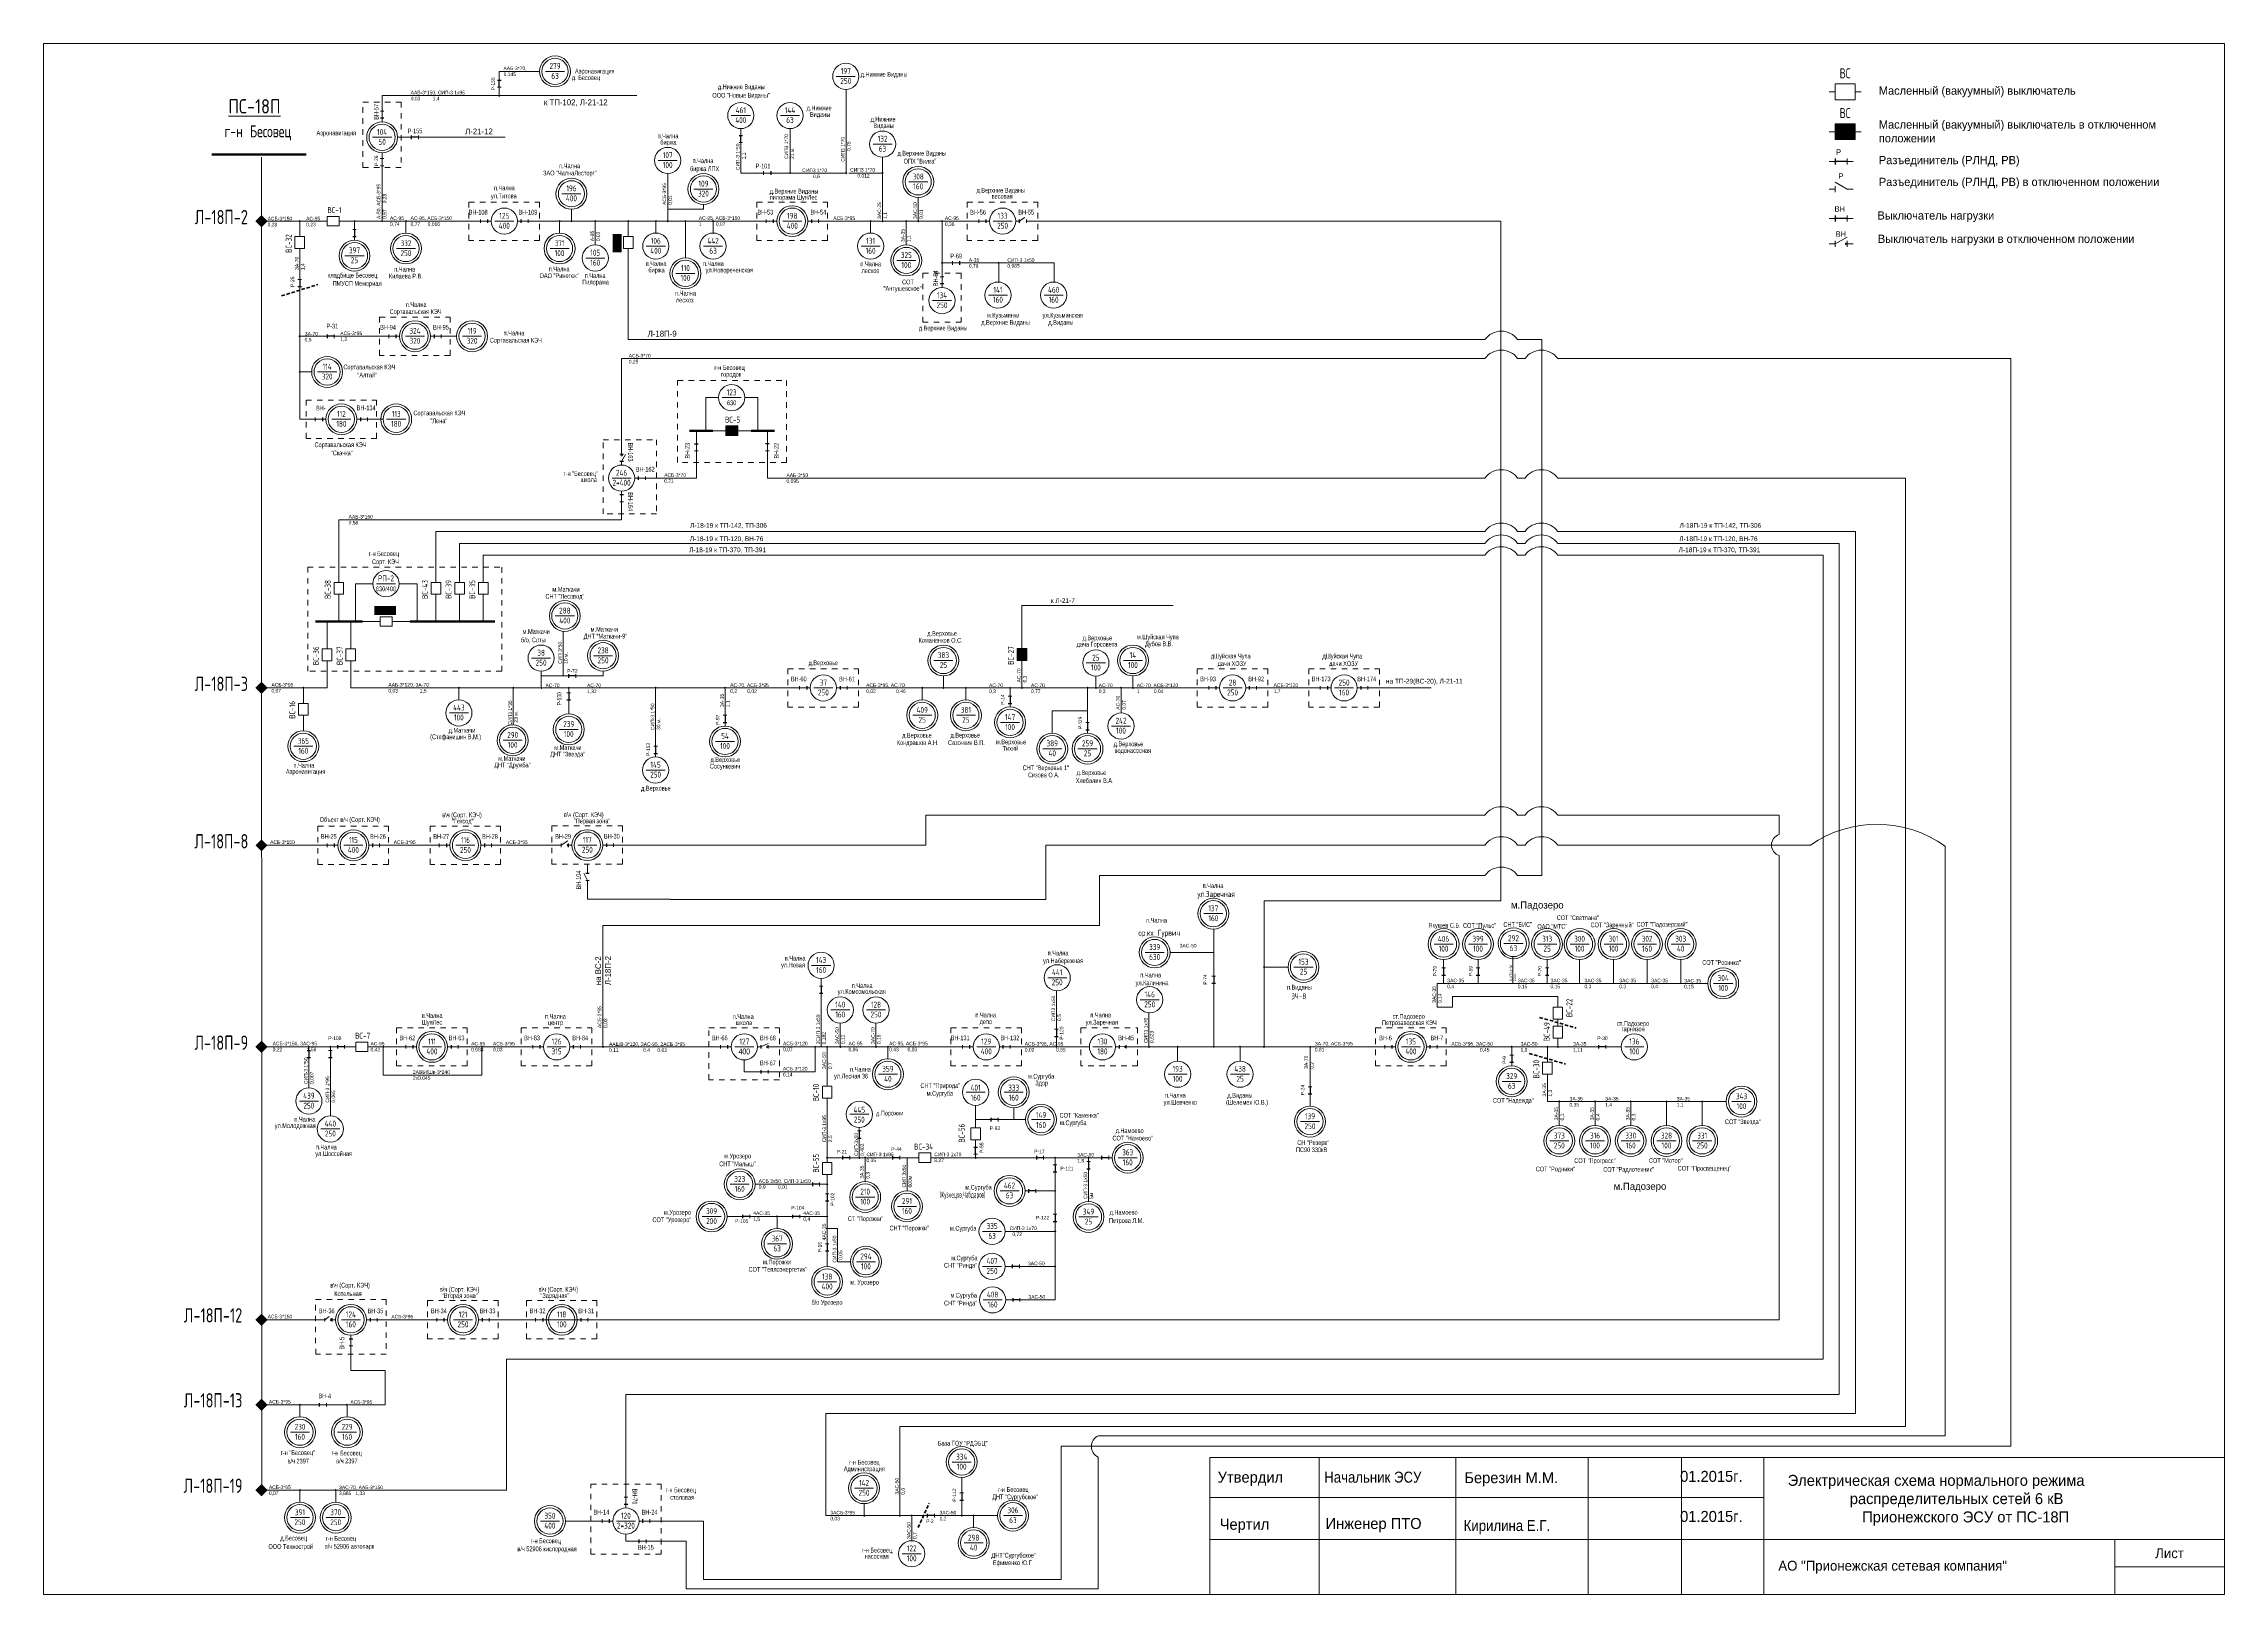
# Model space of a CAD drawing. Header units: millimetres. Extents: x 11 to 409, y 3 to 285.
import ezdxf
from ezdxf.enums import TextEntityAlignment as Align

# ---------------------------------------------------------------- set-up
doc = ezdxf.new("R2010")
doc.units = ezdxf.units.MM
doc.linetypes.add('HIDDEN', pattern=[9.525, 6.35, -3.175])
doc.linetypes.add('JIS_02_1.0', pattern=[2, 1, -1])
for name, color, linetype, lineweight in [('10_КВ', 250, 'Continuous', 18), ('АТРИБУТЫ', 7, 'Continuous', 13), ('РАЗЪЕД_РУБИЛЬН', 150, 'Continuous', 13), ('ТЕКСТ', 7, 'Continuous', 13)]:
    doc.layers.add(name, color=color, linetype=linetype, lineweight=lineweight)
doc.layers.add('СХ_ОПЕРАТИВНАЯ', color=10, linetype='Continuous')
doc.layers.add('ШУНТ_РАЗЪЕД', color=161, linetype='Continuous')
doc.styles.add('ATTRIB', font='txt.shx', dxfattribs={"width": 0.7, "height": 5})
doc.styles.add('PRINADLEGNOST', font='txt.shx', dxfattribs={"width": 0.7, "height": 7})
doc.styles.add('МП', font='txt.shx', dxfattribs={"width": 0.7, "height": 2.5})
doc.styles.add('ПС', font='txt.shx', dxfattribs={"width": 0.8, "height": 12})
doc.styles.add('ТЕКСТ_МОДЕЛИ', font='txt.shx', dxfattribs={"width": 0.7, "height": 5})

# ---------------------------------------------------------------- blocks, each defined once
blk = doc.blocks.new('ВЫКЛ_НАГРУЗКИ')
at = {"color": 0, "linetype": 'ByBlock'}
for p, q in [((0, 0), (0, -3)), ((0, -9), (0, -12))]:
    blk.add_line(p, q, dxfattribs=at)
at = {"layer": 'РАЗЪЕД_РУБИЛЬН', "color": 0, "linetype": 'ByBlock'}
blk.add_line((-1.5, -3), (1.5, -3), dxfattribs=at)
at = {"layer": 'СХ_ОПЕРАТИВНАЯ', "color": 0, "linetype": 'ByBlock'}
blk.add_line((-1.5, -9), (1.5, -9), dxfattribs=at)
at = {"layer": 'РАЗЪЕД_РУБИЛЬН', "color": 7, "style": 'ATTRIB', "width": 0.7}
blk.add_attdef('ДИСП_НОМ', text='', height=5, dxfattribs=at).set_placement((-4.75, -6), align=Align.MIDDLE_RIGHT)
at = {"layer": 'РАЗЪЕД_РУБИЛЬН', "color": 7, "style": 'ATTRIB', "width": 0.7, "flags": 1}
blk.add_attdef('КОД', text='', height=5, dxfattribs=at).set_placement((-4.75, -12), align=Align.MIDDLE_RIGHT)
blk = doc.blocks.new('ТРАНСФ_ПОДСТ')
at = {"color": 7}
blk.add_line((-8, -11), (8, -11), dxfattribs=at)
at = {"color": 0}
blk.add_circle((0, -11), 11, dxfattribs=at)
at = {"layer": 'АТРИБУТЫ', "style": 'ATTRIB', "width": 0.7, "flags": 4}
for tag, p in [('MOCHNOCT', (0, -17.3)), ('OBOZN', (0, -9))]:
    blk.add_attdef(tag, text='', height=5, dxfattribs=at).set_placement(p, align=Align.CENTER)
at = {"layer": 'АТРИБУТЫ', "style": 'ТЕКСТ_МОДЕЛИ', "width": 0.7}
blk.add_attdef('MESTO_1', text='', height=5, dxfattribs=at).set_placement((14, -11), align=Align.BOTTOM_LEFT)
blk.add_attdef('MESTO_2', text='', height=5, dxfattribs=at).set_placement((14, -12), align=Align.TOP_LEFT)
blk = doc.blocks.new('РАЗЪЕДИНИТЕЛЬ')
at = {"color": 0, "linetype": 'ByBlock'}
for p, q in [((0, 0), (0, -3)), ((0, -9), (0, -12))]:
    blk.add_line(p, q, dxfattribs=at)
at = {"layer": 'РАЗЪЕД_РУБИЛЬН', "color": 0, "linetype": 'ByBlock'}
blk.add_line((-1.5, -3), (1.5, -3), dxfattribs=at)
at = {"layer": 'СХ_ОПЕРАТИВНАЯ', "color": 0, "linetype": 'ByBlock'}
blk.add_line((-1.5, -9), (1.5, -9), dxfattribs=at)
at = {"layer": 'ШУНТ_РАЗЪЕД', "color": 0}
blk.add_line((0, -3), (0, -9), dxfattribs=at)
at = {"layer": 'РАЗЪЕД_РУБИЛЬН', "color": 7, "style": 'ATTRIB', "width": 0.7}
blk.add_attdef('ДИСП_НОМ', text='', height=5, dxfattribs=at).set_placement((-4.75, -6), align=Align.MIDDLE_RIGHT)
at = {"layer": 'РАЗЪЕД_РУБИЛЬН', "color": 7, "style": 'ATTRIB', "width": 0.7, "flags": 1}
blk.add_attdef('КОД', text='', height=5, dxfattribs=at).set_placement((-4.75, -12), align=Align.MIDDLE_RIGHT)
blk = doc.blocks.new('ОТВЕТВЛЕНИЕ')
at = {"color": 0, "linetype": 'ByBlock'}
blk.add_solid([(0, 1.1), (1.1, 0), (-1.1, 0), (0, -1.1)], dxfattribs=at)
blk = doc.blocks.new('ВЫКЛЮЧАТЕЛЬ')
at = {"color": 0, "linetype": 'ByBlock'}
for p, q in [((0, 0), (0, -3)), ((0, -13), (0, -16))]:
    blk.add_line(p, q, dxfattribs=at)
blk.add_lwpolyline([(-4, -3), (4, -3), (4, -13), (-4, -13)], close=True, dxfattribs=at)
at = {"layer": 'АТРИБУТЫ', "style": 'ATTRIB', "width": 0.7}
blk.add_attdef('ДИСП_НОМ', text='', height=5, dxfattribs=at).set_placement((-6, -8), align=Align.MIDDLE_RIGHT)
at = {"layer": 'АТРИБУТЫ', "style": 'ATTRIB', "width": 0.7, "flags": 1}
blk.add_attdef('КОД', text='', height=5, dxfattribs=at).set_placement((-6, -14), align=Align.MIDDLE_RIGHT)
blk = doc.blocks.new('НАЗВАНИЕ_ОБЪЕКТА')
at = {"layer": 'АТРИБУТЫ'}
for tag, height, style, width, p in [('НОМЕР-ПС', 12, 'ПС', 0.8, (0, 0)), ('МЕСТОПОЛОЖЕНИЕ', 10, 'МП', 0.7, (0, -22)), ('ПРИНАДЛЕЖНОСТЬ', 7, 'PRINADLEGNOST', 0.7, (0, -37))]:
    blk.add_attdef(tag, text='', height=height, dxfattribs=dict(at, style=style, width=width)).set_placement(p, align=Align.TOP_CENTER)
blk = doc.blocks.new('ПРИСОЕД_ШИНЕ')
at = {"color": 0}
blk.add_solid([(0, 2.12), (2.12, 0), (-2.12, 0), (0, -2.12)], dxfattribs=at)
at = {"layer": 'АТРИБУТЫ', "style": 'ATTRIB', "width": 0.7}
blk.add_attdef('ДИСП_НОМ', text='', height=5, dxfattribs=at).set_placement((0, 3.12), align=Align.CENTER)

msp = doc.modelspace()

# ---------------------------------------------------------------- hatches: boundary and pattern name
at = {"layer": '10_КВ'}
for points in [[(338.05, 270.86), (338.05, 267.95), (341.69, 267.95), (341.69, 270.86)], [(71.68, 181.27), (75.64, 181.27), (75.64, 182.9), (71.68, 182.9)], [(188.91, 175.12), (188.91, 172.95), (190.65, 172.95), (190.65, 175.12)]]:
    msp.add_hatch(color=7, dxfattribs=at).paths.add_polyline_path(points)
at = {"layer": '10_КВ', "ltscale": 100}
h = msp.add_hatch(color=7, dxfattribs=at)
h.dxf.hatch_style = 1
h.paths.add_polyline_path([(116.79, 247.39), (116.79, 250.72), (115.16, 250.72), (115.16, 247.39)])
at = {"layer": '10_КВ'}
h = msp.add_hatch(color=7, dxfattribs=at)
h.dxf.hatch_style = 1
h.paths.add_polyline_path([(137.96, 213.99), (137.96, 215.73), (135.79, 215.73), (135.79, 213.99)])
edge = h.paths.add_edge_path()
edge.add_line((135.79, 214.86), (135.14, 214.86))
edge = h.paths.add_edge_path()
edge.add_line((138.62, 214.86), (137.96, 214.86))
h.paths.add_polyline_path([(135.34, 216.07), (138.67, 216.07), (138.67, 217.7), (135.34, 217.7)], flags=9)

# ---------------------------------------------------------------- linework, layer by layer
at = {"layer": '10_КВ', "color": 7, "ltscale": 100}
for p, q in [((94.46, 280.4), (94.46, 275.98)), ((101.82, 280.4), (94.46, 280.4)), ((157.72, 277.12), (157.72, 261.87)), ((75.93, 268.38), (95.54, 268.38)), ((106.14, 178.25), (106.14, 170.13)), ((97.03, 167.95), (97.03, 161.21)), ((196.06, 102.62), (196.06, 112.7)), ((212.94, 102.62), (212.94, 108.68)), ((168.84, 82.25), (168.84, 76.22)), ((190.34, 76.21), (195.82, 76.21)), ((195.82, 56.33), (195.82, 79.01)), ((154.25, 69.37), (156.17, 69.37)), ((156.17, 69.37), (156.17, 63.28)), ((186.72, 68.83), (195.82, 68.83)), ((158.5, 63.28), (156.17, 63.28)), ((186.72, 62.43), (195.82, 62.43)), ((186.81, 56.33), (195.82, 56.33))]:
    msp.add_line(p, q, dxfattribs=at)
at = {"layer": '10_КВ', "color": 7}
for p, q in [((73.11, 273.81), (73.11, 275.98)), ((73.11, 275.98), (119.54, 275.98)), ((73.11, 275.98), (73.11, 275.98)), ((73.11, 271.85), (73.11, 273.15)), ((138.51, 261.87), (138.51, 269.97)), ((147.48, 264.76), (147.48, 269.97)), ((51.14, 253.37), (51.14, 264.77)), ((73.42, 264.49), (72.77, 264.49)), ((73.43, 263.19), (72.78, 263.19)), ((73.11, 265.12), (73.11, 265.55)), ((73.11, 265.12), (73.11, 264.49)), ((73.11, 263.19), (73.11, 264.49)), ((73.11, 253.09), (73.11, 264.11)), ((73.11, 263.19), (73.11, 262.51)), ((147.48, 261.87), (147.48, 264.76)), ((164.36, 253.32), (164.36, 264.76)), ((125.18, 255.26), (125.18, 261.78)), ((150.08, 261.87), (138.51, 261.87)), ((156.25, 261.87), (150.08, 261.87)), ((156.25, 261.87), (157.55, 261.87)), ((158.2, 261.87), (164.36, 261.87)), ((336.96, 258.92), (338.05, 258.92)), ((338.05, 258.92), (338.05, 259.47)), ((338.05, 258.92), (338.05, 258.38)), ((340.24, 258.92), (338.06, 260.23)), ((340.24, 258.92), (341.33, 258.92)), ((107.63, 253.09), (107.63, 255.26)), ((125.18, 253.09), (125.18, 255.26)), ((125.18, 253.09), (125.18, 255.26)), ((125.18, 255.26), (131.7, 255.26)), ((131.7, 255.26), (131.7, 256.13)), ((170.86, 253.09), (170.86, 257.43)), ((51.11, 252.63), (51.15, 21.46)), ((51.57, 253.09), (58.08, 253.09)), ((58.08, 253.09), (58.08, 250.92)), ((58.08, 253.09), (62.43, 253.09)), ((65.9, 253.09), (68.07, 253.09)), ((68.07, 253.09), (68.07, 252.22)), ((68.31, 253.09), (73.11, 253.09)), ((73.11, 253.09), (77.45, 253.09)), ((77.45, 250.92), (77.45, 253.09)), ((77.45, 253.09), (90.39, 253.09)), ((91.04, 253.09), (92.34, 253.09)), ((98.42, 253.09), (99.73, 253.09)), ((100.38, 253.09), (105.46, 253.09)), ((105.46, 250.92), (105.46, 253.09)), ((105.46, 253.09), (111.97, 253.09)), ((111.97, 248.75), (111.97, 253.09)), ((111.97, 253.09), (118.44, 253.09)), ((118, 253.09), (118, 250.92)), ((118.67, 253.09), (118.44, 253.09)), ((118.67, 253.09), (123.01, 253.09)), ((123.01, 253.09), (129.53, 253.09)), ((123.01, 250.92), (123.01, 253.09)), ((128.41, 246.39), (128.41, 253.09)), ((129.53, 253.09), (142.47, 253.09)), ((133.45, 250.92), (133.45, 253.09)), ((143.12, 253.09), (144.42, 253.09)), ((151.37, 253.09), (152.67, 253.09)), ((153.33, 253.09), (161.95, 253.09)), ((162.18, 253.09), (168.69, 253.09)), ((162.18, 250.92), (162.18, 253.09)), ((168.69, 248.75), (168.69, 253.09)), ((168.69, 253.09), (170.86, 253.09)), ((170.86, 253.09), (175.2, 253.09)), ((175.2, 253.09), (181.24, 253.09)), ((175.2, 250.92), (175.2, 253.09)), ((175.2, 253.09), (175.2, 244.46)), ((181.9, 253.09), (183.2, 253.09)), ((189.28, 253.09), (190.3, 253.73)), ((191.23, 253.09), (196.03, 253.09)), ((277.08, 253.09), (196.03, 253.09)), ((277.08, 129.1), (277.08, 253.09)), ((58.08, 247.44), (58.08, 243.1)), ((336.96, 248.94), (338.05, 248.94)), ((338.05, 248.94), (340.25, 250.18)), ((338.05, 248.39), (338.05, 249.48)), ((340.24, 248.39), (340.24, 249.48)), ((341.33, 248.94), (340.24, 248.94)), ((175.2, 245.49), (175.2, 244.62)), ((175.2, 245.46), (195.67, 245.46)), ((175.2, 244.46), (175.2, 243.59)), ((175.2, 242.94), (175.2, 241.64)), ((185.53, 245.46), (185.53, 241.98)), ((195.67, 245.46), (195.67, 241.98)), ((132.12, 214.86), (132.12, 220.9)), ((132.12, 220.9), (134.45, 220.9)), ((141.64, 220.9), (139.23, 220.9)), ((141.64, 214.86), (141.64, 220.9)), ((130.4, 213.13), (130.4, 214.86)), ((133.42, 214.86), (135.14, 214.86)), ((138.23, 214.86), (140.34, 214.86)), ((143.36, 213.13), (143.36, 214.86)), ((130.4, 211.18), (130.4, 213.13)), ((143.36, 211.18), (143.36, 212.48)), ((116.77, 209.25), (117.5, 210.55)), ((130.4, 210.53), (130.4, 206.21)), ((143.36, 210.53), (143.36, 206.21)), ((116.77, 201.87), (116.77, 203.17)), ((119.81, 206.21), (121.12, 206.21)), ((121.77, 206.21), (130.4, 206.21)), ((143.36, 206.21), (274.18, 206.21)), ((280.15, 206.21), (281.5, 206.21)), ((350.9, 206.21), (287.47, 206.21)), ((350.91, 33.26), (350.9, 206.21)), ((116.77, 201.22), (116.77, 198.63)), ((65.21, 198.63), (116.77, 198.63)), ((65.21, 187.85), (65.21, 198.63)), ((82.92, 187.85), (82.92, 196.47)), ((82.92, 196.47), (274.18, 196.47)), ((280.15, 196.47), (281.5, 196.47)), ((287.47, 196.47), (341.74, 196.47)), ((341.74, 196.47), (341.74, 35.61)), ((87.24, 187.85), (87.24, 194.32)), ((87.24, 194.32), (274.18, 194.32)), ((91.55, 187.85), (91.55, 192.16)), ((91.55, 192.16), (274.18, 192.16)), ((280.15, 194.32), (281.5, 194.32)), ((280.15, 192.16), (281.5, 192.16)), ((338.8, 194.27), (287.47, 194.32)), ((335.86, 192.16), (287.47, 192.16)), ((335.86, 190.65), (335.86, 192.16)), ((338.8, 39.08), (338.8, 194.27)), ((68.23, 180.06), (68.23, 186.96)), ((68.23, 186.96), (71.43, 186.96)), ((79.47, 186.96), (76.2, 186.96)), ((79.47, 180.06), (79.47, 186.96)), ((335.86, 45.51), (335.86, 190.65)), ((65.21, 180.06), (65.21, 184.37)), ((82.92, 180.06), (82.92, 184.37)), ((87.24, 180.06), (87.24, 184.37)), ((91.55, 180.06), (91.55, 184.37)), ((189.78, 175.77), (189.78, 182.96)), ((189.78, 182.96), (217.37, 182.96)), ((63.06, 175.74), (63.06, 180.06)), ((67.37, 175.74), (67.37, 180.06)), ((69.53, 180.06), (72.12, 180.06)), ((75.59, 180.06), (78.18, 180.06)), ((63.06, 172.27), (63.06, 167.96)), ((67.37, 172.27), (67.37, 167.96)), ((102.1, 170.13), (102.1, 171)), ((113.4, 170.13), (113.4, 171)), ((189.78, 167.96), (189.78, 172.3)), ((51.11, 167.96), (58.74, 167.96)), ((58.74, 167.96), (58.74, 165.78)), ((58.74, 167.96), (63.06, 167.96)), ((101.88, 167.96), (67.37, 167.96)), ((87.1, 165.78), (87.1, 167.96)), ((102.1, 167.96), (102.1, 170.13)), ((102.1, 167.96), (102.1, 170.13)), ((102.1, 170.13), (106.45, 170.13)), ((102.34, 167.96), (107.14, 167.96)), ((107.14, 167.96), (116.72, 167.96)), ((109.05, 170.13), (113.4, 170.13)), ((116.72, 167.96), (135.63, 167.96)), ((122.97, 167.73), (122.97, 163.38)), ((135.63, 167.96), (148.57, 167.96)), ((135.63, 167.73), (135.63, 163.38)), ((149.22, 167.96), (150.52, 167.96)), ((156.6, 167.96), (157.91, 167.96)), ((158.56, 167.96), (171.5, 167.96)), ((171.5, 167.96), (173.67, 167.96)), ((171.59, 165.78), (171.59, 167.96)), ((173.67, 167.96), (173.91, 167.96)), ((173.91, 167.96), (178.25, 167.96)), ((175.45, 167.96), (175.45, 170.13)), ((178.25, 167.96), (187.61, 167.96)), ((179.55, 165.79), (179.55, 167.96)), ((187.61, 167.96), (187.61, 167.09)), ((187.61, 167.96), (189.78, 167.96)), ((190.01, 167.96), (196.48, 167.96)), ((196.48, 167.96), (198.93, 167.96)), ((198.93, 167.96), (201.08, 167.96)), ((201.08, 167.96), (203.25, 167.96)), ((201.73, 165.78), (201.73, 167.96)), ((203.25, 167.96), (203.25, 170.13)), ((203.49, 167.96), (207.83, 167.96)), ((207.83, 167.96), (210.01, 167.96)), ((207.84, 163.38), (207.84, 167.73)), ((210.01, 167.96), (210.01, 170.13)), ((210.24, 167.96), (223.19, 167.96)), ((223.84, 167.96), (225.14, 167.96)), ((231.22, 167.96), (232.52, 167.96)), ((233.18, 167.96), (243.53, 167.96)), ((244.18, 167.96), (245.48, 167.96)), ((251.56, 167.96), (252.87, 167.96)), ((253.01, 167.96), (264.41, 167.96)), ((107.14, 165.12), (107.14, 163.2)), ((122.97, 163.38), (122.97, 157.97)), ((201.73, 163.8), (195.3, 163.8)), ((195.3, 160.14), (195.3, 163.8)), ((195.3, 163.8), (195.3, 163.8)), ((201.73, 165.78), (201.73, 162.29)), ((58.74, 162.31), (58.74, 160.14)), ((195.3, 159.68), (195.3, 160.14)), ((172.25, 139.27), (172.25, 144.75)), ((172.25, 144.75), (267.95, 144.75)), ((267.95, 144.75), (274.18, 144.75)), ((280.15, 144.75), (281.5, 144.75)), ((287.47, 144.75), (327.86, 144.75)), ((327.86, 141.21), (327.86, 144.75)), ((51.57, 139.24), (62.43, 139.24)), ((63.08, 139.24), (64.38, 139.24)), ((71.33, 139.24), (72.63, 139.24)), ((73.29, 139.24), (82.87, 139.24)), ((82.87, 139.24), (84.83, 139.24)), ((91.77, 139.24), (93.08, 139.24)), ((93.73, 139.24), (103.32, 139.24)), ((105.09, 139.24), (103.32, 139.24)), ((105.09, 139.24), (105.74, 139.24)), ((105.74, 139.24), (106.98, 140.03)), ((113.99, 139.27), (115.29, 139.27)), ((115.95, 139.27), (172.25, 139.27)), ((274.18, 139.27), (194.1, 139.27)), ((194.1, 139.27), (194.1, 133.9)), ((280.15, 139.27), (281.5, 139.27)), ((287.47, 139.27), (333.55, 139.27)), ((110.55, 134.79), (110.55, 135.78)), ((327.86, 52.69), (327.86, 137.37)), ((358.1, 31.55), (358.1, 139.09)), ((110.55, 132.84), (109.86, 134.14)), ((110.55, 132.18), (110.55, 129.39)), ((194.1, 129.37), (194.1, 133.9)), ((110.55, 129.39), (125.7, 129.39)), ((125.7, 129.37), (194.1, 129.37)), ((233.94, 102.48), (233.94, 129.1)), ((277.08, 129.1), (233.94, 129.1)), ((224.75, 119.7), (224.75, 123.96)), ((224.75, 119.7), (216.79, 119.7)), ((224.75, 116.03), (224.75, 119.7)), ((233.94, 117.04), (238.28, 117.04)), ((153.16, 113.56), (153.16, 114.95)), ((153.16, 102.48), (153.16, 111.61)), ((224.75, 102.48), (224.75, 113.43)), ((156.65, 102.48), (156.65, 106.83)), ((163.16, 102.48), (163.16, 106.83)), ((287.49, 103.41), (287.49, 103.04)), ((51.11, 102.48), (64.3, 102.48)), ((59.75, 102.48), (59.75, 94.99)), ((63.67, 102.25), (63.67, 97.91)), ((65.49, 102.48), (67.67, 102.48)), ((71.14, 102.48), (73.31, 102.48)), ((73.31, 102.48), (76.76, 102.48)), ((73.31, 102.48), (73.31, 97.31)), ((78.72, 102.48), (77.41, 102.48)), ((85.67, 102.48), (86.97, 102.48)), ((87.62, 102.48), (91.07, 102.48)), ((91.3, 102.48), (99.93, 102.48)), ((91.3, 102.48), (91.3, 97.31)), ((100.58, 102.48), (102.54, 102.48)), ((107.96, 102.48), (109.27, 102.48)), ((109.92, 102.48), (113.37, 102.48)), ((113.6, 102.48), (134.15, 102.48)), ((134.8, 102.48), (136.11, 102.48)), ((139.15, 100.1), (139.15, 97.92)), ((142.19, 102.48), (143.48, 103.1)), ((144.14, 102.48), (152.07, 102.48)), ((152.07, 97.92), (152.07, 102.48)), ((154.25, 102.48), (152.07, 102.48)), ((154.25, 102.48), (156.42, 102.48)), ((154.25, 102.48), (154.25, 95.97)), ((154.48, 102.48), (156.65, 102.48)), ((156.65, 102.48), (163.16, 102.48)), ((163.16, 102.48), (165.33, 102.48)), ((165.33, 102.48), (165.33, 100.31)), ((165.33, 102.48), (178.28, 102.48)), ((178.93, 102.48), (180.23, 102.48)), ((186.31, 102.48), (187.61, 102.48)), ((188.26, 102.48), (202.07, 102.48)), ((207.5, 102.48), (208.8, 102.52)), ((213.97, 102.48), (209.45, 102.48)), ((213.97, 102.48), (242.33, 102.48)), ((218.16, 102.48), (218.16, 99.88)), ((229.55, 102.48), (229.55, 99.88)), ((242.32, 100.5), (242.3, 95.87)), ((242.33, 102.48), (242.32, 100.5)), ((242.33, 102.48), (255.27, 102.48)), ((255.92, 102.48), (257.22, 102.48)), ((264.17, 102.48), (265.47, 102.48)), ((266.12, 102.48), (279.07, 102.48)), ((279.07, 102.48), (279.07, 101.62)), ((279.07, 102.48), (283.41, 102.48)), ((283.41, 102.48), (285.58, 102.48)), ((285.58, 102.48), (285.58, 100.31)), ((285.58, 102.48), (289.92, 102.48)), ((287.49, 103.04), (287.49, 102.48)), ((289.92, 102.48), (294.27, 102.48)), ((296.87, 102.48), (299.04, 102.48)), ((63.67, 97.91), (63.67, 89.89)), ((91.3, 97.31), (73.31, 97.31)), ((139.15, 97.92), (141.53, 97.92)), ((142.19, 97.92), (143.49, 97.92)), ((144.14, 97.92), (152.07, 97.92)), ((154.25, 92.5), (154.25, 82.49)), ((181.32, 88.34), (181.32, 91.81)), ((242.3, 93.26), (242.3, 91.67)), ((160.11, 82.26), (160.11, 87.79)), ((181.32, 89.21), (183.49, 89.21)), ((186.1, 89.21), (188.27, 89.21)), ((188.27, 89.21), (188.27, 91.38)), ((188.27, 89.21), (190.44, 89.21)), ((154.25, 82.26), (156.42, 82.26)), ((159.02, 82.26), (161.19, 82.26)), ((161.19, 77.92), (161.19, 82.26)), ((161.19, 82.26), (165.54, 82.26)), ((168.14, 82.26), (170.32, 82.26)), ((173.77, 82.26), (180.29, 82.26)), ((180.29, 82.26), (187.19, 82.26)), ((181.32, 82.26), (183.49, 82.26)), ((187.19, 82.26), (195.82, 82.26)), ((195.82, 82.26), (195.82, 80.09)), ((195.82, 82.26), (206.24, 82.26)), ((201.91, 74.28), (201.91, 82.26)), ((154.25, 77.41), (141.13, 77.41)), ((154.25, 78.88), (154.25, 76.32)), ((154.25, 73.72), (154.25, 71.54)), ((138.18, 71.54), (136.01, 71.54)), ((145.13, 71.54), (140.78, 71.54)), ((145.13, 71.54), (147.3, 71.54)), ((145.13, 71.54), (145.13, 69.37)), ((149.9, 71.54), (154.25, 71.54)), ((154.25, 71.54), (154.25, 67.2)), ((154.25, 64.6), (154.25, 62.42)), ((51.11, 52.69), (61.99, 52.69)), ((62.64, 52.69), (63.46, 53.31)), ((70.89, 52.69), (72.2, 52.69)), ((72.85, 52.69), (82.43, 52.69)), ((83.09, 52.69), (84.39, 52.69)), ((91.34, 52.69), (92.64, 52.69)), ((93.29, 52.69), (131.29, 52.69)), ((101.09, 52.69), (102.39, 52.69)), ((109.34, 52.69), (110.64, 52.69)), ((131.29, 52.69), (327.86, 52.69)), ((67.42, 47.92), (67.42, 49.22)), ((67.42, 47.27), (67.42, 43.42)), ((95.78, 21.61), (95.78, 45.51)), ((95.78, 45.51), (335.86, 45.51)), ((67.42, 43.42), (73.66, 43.42)), ((73.66, 43.42), (73.66, 37.19)), ((51.62, 37.19), (58.13, 37.19)), ((58.13, 37.19), (61.01, 37.19)), ((58.13, 37.19), (58.13, 35.01)), ((61.66, 37.19), (63.61, 37.19)), ((63.61, 37.19), (66.49, 37.19)), ((66.72, 37.19), (66.72, 35.01)), ((66.95, 37.19), (73.66, 37.19)), ((117.56, 18.37), (117.56, 39.08)), ((117.56, 39.08), (338.8, 39.08)), ((341.74, 35.61), (154.04, 35.61)), ((154.04, 35.61), (154.04, 16.98)), ((167.5, 31.97), (167.5, 33.26)), ((167.5, 33.26), (350.91, 33.26)), ((167.5, 21.33), (167.5, 31.97)), ((409.03, 27.61), (224.03, 27.61)), ((224.03, 27.61), (224.03, 2.61)), ((243.98, 27.61), (243.98, 2.61)), ((268.86, 27.61), (268.86, 2.61)), ((293.03, 27.61), (293.03, 2.61)), ((310.03, 27.61), (310.03, 2.61)), ((325.03, 27.61), (325.03, 2.61)), ((51.61, 21.61), (58.12, 21.61)), ((58.12, 21.61), (64.64, 21.61)), ((58.12, 21.61), (58.12, 19.44)), ((64.64, 21.61), (64.64, 19.44)), ((64.87, 21.61), (81.17, 21.61)), ((81.17, 21.61), (95.78, 21.61)), ((117.56, 23.15), (117.56, 20.98)), ((117.56, 19.03), (117.56, 20.33)), ((167.5, 16.98), (167.5, 21.33)), ((325.03, 20.3), (224.03, 20.3)), ((112.57, 15.99), (106.53, 15.99)), ((113.22, 15.99), (114.52, 15.99)), ((120.6, 15.99), (121.9, 15.99)), ((154.04, 16.98), (160.98, 16.98)), ((160.98, 16.98), (160.98, 19.16)), ((160.98, 16.98), (167.5, 16.98)), ((167.5, 16.98), (169.67, 16.98)), ((169.67, 16.98), (171.84, 16.98)), ((169.67, 16.75), (169.67, 12.41)), ((117.56, 13.6), (117.56, 12.3)), ((117.56, 12.3), (119.29, 12.3)), ((119.94, 12.3), (121.24, 12.3)), ((409.03, 12.61), (224.03, 12.61)), ((389.03, 2.61), (389.03, 12.61)), ((389.03, 7.61), (409.03, 7.61))]:
    msp.add_line(p, q, dxfattribs=at)
at = {"layer": '10_КВ', "color": 6, "linetype": 'HIDDEN', "lineweight": 60, "ltscale": 0.1}
for p, q in [((54.78, 239.45), (61.39, 241.54)), ((284.17, 107.85), (290.82, 105.92)), ((282.26, 101.28), (288.91, 99.35)), ((170.84, 14.8), (172.84, 19.22))]:
    msp.add_line(p, q, dxfattribs=at)
at = {"layer": '10_КВ', "color": 6}
for p, q in [((58.08, 240.49), (58.08, 232.1)), ((58.08, 232.1), (62.43, 232.1)), ((58.08, 232.1), (58.08, 225.58)), ((65.03, 232.1), (73.66, 232.1)), ((74.31, 232.1), (75.62, 232.1)), ((82.56, 232.1), (83.87, 232.1)), ((84.52, 232.1), (86.69, 232.1)), ((58.08, 225.58), (60.26, 225.58)), ((58.08, 225.58), (58.08, 216.95)), ((58.08, 216.95), (60.26, 216.95)), ((60.91, 216.95), (62.21, 216.95)), ((69.16, 216.95), (70.46, 216.95)), ((71.11, 216.95), (73.29, 216.95)), ((266.65, 117.53), (266.65, 118.4)), ((272.94, 117.53), (272.94, 118.4)), ((285.54, 117.53), (285.54, 118.4)), ((291.45, 114.05), (291.45, 118.4)), ((297.65, 114.05), (297.65, 118.4)), ((303.76, 114.05), (303.76, 118.4)), ((309.89, 114.05), (309.89, 118.4)), ((265.48, 114.05), (265.48, 109.71)), ((265.48, 114.05), (267.65, 114.05)), ((266.65, 114.05), (266.65, 114.92)), ((267.65, 114.05), (274.16, 114.05)), ((268.3, 111.66), (268.3, 109.71)), ((287.49, 111.66), (268.31, 111.66)), ((272.94, 114.05), (272.94, 114.92)), ((274.16, 114.05), (287.15, 114.05)), ((285.54, 114.05), (285.54, 114.92)), ((287.15, 114.05), (293.66, 114.05)), ((287.49, 110.36), (287.49, 111.66)), ((293.66, 114.05), (300.18, 114.05)), ((300.18, 114.05), (306.69, 114.05)), ((306.69, 114.05), (313.2, 114.05)), ((313.2, 114.05), (314.81, 114.05)), ((268.3, 109.71), (265.48, 109.71)), ((285.58, 96.84), (285.58, 92.5)), ((285.58, 92.5), (287.75, 92.5)), ((287.75, 92.5), (287.75, 88.15)), ((287.75, 92.5), (294.27, 92.5)), ((294.27, 92.5), (294.27, 88.15)), ((294.27, 92.5), (300.78, 92.5)), ((300.78, 92.5), (300.78, 88.15)), ((300.78, 92.5), (307.3, 92.5)), ((307.3, 92.5), (307.3, 88.15)), ((307.3, 92.5), (313.81, 92.5)), ((313.81, 92.5), (313.81, 88.15)), ((313.81, 92.5), (318.15, 92.5)), ((178.79, 21.76), (178.79, 23.93)), ((174.45, 16.98), (178.79, 16.98)), ((178.79, 16.98), (178.79, 19.16)), ((178.79, 16.98), (180.96, 16.98)), ((180.96, 16.98), (185.3, 16.98)), ((180.96, 16.98), (180.96, 14.81))]:
    msp.add_line(p, q, dxfattribs=at)
at = {"layer": '10_КВ', "color": 140}
for p, q in [((237.02, 231.48), (269.55, 231.48)), ((274.18, 231.48), (269.55, 231.48)), ((284.6, 231.48), (280.15, 231.48)), ((284.6, 231.48), (284.6, 139.39)), ((284.6, 133.73), (284.6, 139.39)), ((203.91, 124.61), (203.91, 133.73)), ((203.91, 133.73), (267.95, 133.73)), ((280.15, 133.73), (284.6, 133.73)), ((113.37, 116.3), (113.37, 124.61)), ((113.37, 124.61), (203.91, 124.61)), ((113.37, 102.48), (113.37, 116.3))]:
    msp.add_line(p, q, dxfattribs=at)
at = {"layer": '10_КВ', "color": 112}
for p, q in [((116.77, 211.21), (116.77, 228.03)), ((116.77, 228.03), (274.18, 228.03)), ((280.15, 228.03), (281.5, 228.03)), ((370.09, 228.03), (287.47, 228.03)), ((370.09, 29.64), (370.09, 228.03)), ((196.95, 5.32), (196.95, 29.64)), ((196.95, 29.64), (370.09, 29.64))]:
    msp.add_line(p, q, dxfattribs=at)
at = {"layer": '10_КВ', "color": 5}
msp.add_line((267.95, 133.73), (274.18, 133.73), dxfattribs=at)
at = {"layer": '10_КВ', "color": 6, "ltscale": 100}
msp.add_line((279.27, 118.93), (279.27, 114.06), dxfattribs=at)
at = {"layer": '10_КВ', "linetype": 'Continuous'}
msp.add_lwpolyline([(11.38, 2.61), (409.03, 2.61), (409.03, 285.47), (11.38, 285.47)], close=True, dxfattribs=at)
at = {"layer": '10_КВ', "color": 7, "linetype": 'JIS_02_1.0'}
for points in [[(69.61, 262.85), (69.61, 274.79), (76.6, 274.79), (76.6, 262.85)], [(88.94, 256.58), (101.8, 256.58), (101.8, 249.59), (88.94, 249.59)], [(141.45, 256.58), (154.31, 256.58), (154.31, 249.59), (141.45, 249.59)], [(179.79, 256.58), (192.65, 256.58), (192.65, 249.59), (179.79, 249.59)], [(171.71, 234.66), (171.71, 243.59), (178.7, 243.59), (178.7, 234.66)], [(126.98, 224.05), (146.87, 224.05), (146.87, 209.09), (126.98, 209.09)], [(113.4, 213.22), (123.15, 213.22), (123.15, 199.7), (113.4, 199.7)], [(59.55, 189.97), (94.93, 189.97), (94.93, 170.99), (59.55, 170.99)], [(147.11, 171.45), (159.98, 171.45), (159.98, 164.46), (147.11, 164.46)], [(221.73, 171.45), (234.6, 171.45), (234.6, 164.46), (221.73, 164.46)], [(242.08, 171.45), (254.94, 171.45), (254.94, 164.46), (242.08, 164.46)], [(61.41, 142.74), (74.27, 142.74), (74.27, 135.75), (61.41, 135.75)], [(81.85, 142.74), (94.72, 142.74), (94.72, 135.75), (81.85, 135.75)], [(104.07, 142.77), (116.93, 142.77), (116.93, 135.78), (104.07, 135.78)], [(75.74, 105.98), (88.61, 105.98), (88.61, 98.99), (75.74, 98.99)], [(98.48, 105.98), (111.34, 105.98), (111.34, 98.99), (98.48, 98.99)], [(132.7, 105.98), (145.56, 105.98), (145.56, 96.49), (132.7, 96.49)], [(176.82, 105.98), (189.69, 105.98), (189.69, 98.99), (176.82, 98.99)], [(200.52, 105.98), (210.87, 105.98), (210.87, 98.99), (200.52, 98.99)], [(254.25, 105.98), (267.11, 105.98), (267.11, 98.99), (254.25, 98.99)], [(60.97, 56.41), (73.83, 56.41), (73.85, 46.42), (60.99, 46.42)], [(81.41, 56.19), (94.28, 56.19), (94.28, 49.2), (81.41, 49.2)], [(99.42, 56.19), (112.28, 56.19), (112.28, 49.2), (99.42, 49.2)], [(111.17, 22.72), (123.98, 22.72), (123.98, 9.97), (111.17, 9.97)]]:
    msp.add_lwpolyline(points, close=True, dxfattribs=at)
at = {"layer": '10_КВ', "color": 7, "const_width": 0.434}
for points in [[(59.29, 265.23), (42.03, 265.23)], [(133.42, 214.86), (129.1, 214.86)], [(144.66, 214.86), (140.34, 214.86)], [(69.53, 180.06), (60.9, 180.06)], [(93.71, 180.06), (78.18, 180.06)]]:
    msp.add_lwpolyline(points, dxfattribs=at)
at = {"layer": '10_КВ', "color": 6, "linetype": 'JIS_02_1.0'}
for points in [[(72.64, 235.59), (85.5, 235.59), (85.5, 228.6), (72.64, 228.6)], [(59.24, 220.45), (72.1, 220.45), (72.1, 213.46), (59.24, 213.46)]]:
    msp.add_lwpolyline(points, close=True, dxfattribs=at)
at = {"layer": '10_КВ', "color": 7, "ltscale": 100}
msp.add_lwpolyline([(121.89, 12.3), (128.57, 12.3), (128.57, 3.61), (203.65, 3.61), (203.65, 27.64, -0.621286), (203.67, 31.55), (358.1, 31.55)], format="xyb", dxfattribs=at)
at = {"layer": '10_КВ', "color": 112, "ltscale": 100}
msp.add_lwpolyline([(196.95, 5.32), (131.69, 5.32), (131.69, 15.99), (122.23, 15.99)], dxfattribs=at)
at = {"layer": '10_КВ', "color": 7}
for centre, radius in [((104.64, 280.4), 2.82), ((73.11, 268.38), 2.82), ((170.86, 260.25), 2.82), ((107.63, 258.08), 2.82), ((131.7, 258.95), 2.82), ((147.9, 253.09), 2.82), ((77.45, 248.1), 2.82), ((105.46, 248.1), 2.82), ((68.07, 246.79), 2.82), ((168.69, 245.92), 2.82), ((340.08, 248.94), 0.154), ((128.41, 243.56), 2.82), ((116.77, 210.41), 0.144), ((106.42, 181.08), 2.82), ((113.4, 173.82), 2.82), ((175.45, 172.95), 2.82), ((210.01, 172.95), 2.82), ((107.14, 160.38), 2.82), ((171.59, 162.96), 2.82), ((179.55, 162.96), 2.82), ((187.61, 161.66), 2.82), ((58.74, 157.32), 2.82), ((96.91, 158.39), 2.82), ((135.63, 158.18), 2.82), ((195.3, 156.86), 2.82), ((201.73, 156.86), 2.82), ((67.86, 139.24), 2.82), ((88.3, 139.24), 2.82), ((106.95, 139.24), 0.0894), ((110.52, 139.27), 2.82), ((224.67, 126.78), 2.82), ((213.97, 119.7), 2.82), ((241.11, 117.04), 2.82), ((82.19, 102.48), 2.82), ((260.7, 102.48), 2.82), ((143.34, 102.48), 0.144), ((165.33, 97.49), 2.82), ((208.66, 102.48), 0.144), ((188.27, 94.2), 2.82), ((193.26, 89.21), 2.82), ((242.3, 88.85), 2.82), ((209.06, 82.26), 2.82), ((138.31, 77.41), 2.82), ((161.19, 75.09), 2.82), ((168.8, 73.38), 2.82), ((187.51, 76.21), 2.82), ((133.18, 71.54), 2.82), ((201.91, 71.46), 2.82), ((145.13, 66.55), 2.82), ((161.33, 63.28), 2.82), ((154.25, 59.6), 2.82), ((63.79, 52.7), 0.144), ((67.42, 52.69), 2.82), ((87.86, 52.69), 2.82), ((105.86, 52.69), 2.82), ((58.13, 32.19), 2.82), ((66.72, 32.19), 2.82), ((160.98, 21.98), 2.82), ((58.12, 16.62), 2.82), ((64.64, 16.62), 2.82), ((103.7, 15.99), 2.82)]:
    msp.add_circle(centre, radius, dxfattribs=at)
at = {"layer": '10_КВ', "color": 6}
for centre in [(79.09, 232.1), (89.51, 232.1), (63.08, 225.58), (65.68, 216.95), (75.67, 216.95), (266.65, 121.22), (272.94, 121.22), (279.43, 121.37), (285.5, 121.22), (291.45, 121.22), (297.65, 121.22), (303.76, 121.22), (309.89, 121.22), (317.64, 114.05), (320.98, 92.5), (287.75, 85.33), (294.27, 85.33), (300.78, 85.33), (307.3, 85.33), (313.81, 85.33), (178.79, 26.76), (188.13, 16.98), (180.96, 11.99)]:
    msp.add_circle(centre, 2.82, dxfattribs=at)
at = {"layer": '10_КВ'}
msp.add_circle((279.07, 96.19), 2.82, dxfattribs=at)
at = {"layer": '10_КВ', "color": 140}
for centre in [(277.17, 229.36), (277.17, 131.61)]:
    msp.add_arc(centre, 3.66, 35.3204, 144.6796, dxfattribs=at)
at = {"layer": '10_КВ', "color": 112}
for centre in [(277.17, 225.91), (284.49, 225.91)]:
    msp.add_arc(centre, 3.66, 35.3204, 144.6796, dxfattribs=at)
at = {"layer": '10_КВ', "color": 7}
for centre, radius, start, end in [((277.17, 204.1), 3.66, 35.3204, 144.6796), ((284.49, 204.1), 3.66, 35.3204, 144.6796), ((277.17, 194.36), 3.66, 35.3204, 144.6796), ((277.17, 192.2), 3.66, 35.3204, 144.6796), ((284.49, 194.36), 3.66, 35.3204, 144.6796), ((284.49, 192.2), 3.66, 35.3204, 144.6796), ((277.17, 190.04), 3.66, 35.3204, 144.6796), ((284.49, 190.04), 3.66, 35.3204, 144.6796), ((277.17, 142.63), 3.66, 35.3204, 144.6796), ((284.49, 142.63), 3.66, 35.3204, 144.6796), ((277.17, 137.15), 3.66, 35.3204, 144.6796), ((284.49, 137.15), 3.66, 35.3204, 144.6796), ((345.7, 121.83), 21.25, 54.2941, 124.8558)]:
    msp.add_arc(centre, radius, start, end, dxfattribs=at)
at = {"layer": '10_КВ', "color": 7, "ltscale": 100}
msp.add_arc((328.47, 139.29), 2.02, 107.8149, 252.1851, dxfattribs=at)
at = {"layer": 'РАЗЪЕД_РУБИЛЬН', "color": 140}
for p, q in [((118, 247.45), (118, 243.11)), ((118, 243.11), (118, 231.48)), ((118, 231.48), (237.02, 231.48))]:
    msp.add_line(p, q, dxfattribs=at)

# ---------------------------------------------------------------- block references
at = {"layer": '10_КВ', "color": 7}
ref = msp.add_blockref('ТРАНСФ_ПОДСТ', (104.64, 282.79), dxfattribs=dict(at, xscale=0.2171483251338177, yscale=0.2171483251338177, zscale=0.2171483251338177))
ref.add_attrib('MESTO_1', 'д. Бесовец', dxfattribs={"layer": 'АТРИБУТЫ', "height": 0.869, "width": 0.7}).set_placement((107.7, 278.57), align=Align.BOTTOM_LEFT)
ref.add_attrib('MESTO_2', 'Аэронавигация', dxfattribs={"layer": 'АТРИБУТЫ', "height": 0.8686, "width": 0.7}).set_placement((108.27, 280.89), align=Align.TOP_LEFT)
ref.add_attrib('OBOZN', '279', dxfattribs={"layer": 'АТРИБУТЫ', "height": 1.086, "style": 'ATTRIB', "width": 0.7, "flags": 4}).set_placement((104.64, 280.84), align=Align.CENTER)
ref.add_attrib('MOCHNOCT', '63', dxfattribs={"layer": 'АТРИБУТЫ', "height": 1.086, "style": 'ATTRIB', "width": 0.7, "flags": 4}).set_placement((104.64, 279.03), align=Align.CENTER)
for name, p, xscale, yscale, zscale, rotation in [('РАЗЪЕДИНИТЕЛЬ', (94.46, 276.85), -0.2171483251338177, 0.2171483251338177, 0.2171483251338177, 180), ('РАЗЪЕДИНИТЕЛЬ', (138.51, 266.76), -0.2171483251338177, 0.2171483251338177, 0.2171483251338177, 180), ('РАЗЪЕДИНИТЕЛЬ', (109.05, 170.13), 0.2171483251339403, 0.2171483251339403, 0.2171483251339403, 270), ('РАЗЪЕДИНИТЕЛЬ', (66.91, 102.48), 0.2171483251339403, 0.2171483251339403, 0.2171483251339403, 270), ('РАЗЪЕДИНИТЕЛЬ', (296.87, 102.48), 0.2171483251339268, 0.2171483251339268, 0.2171483251339268, 270), ('РАЗЪЕДИНИТЕЛЬ', (186.1, 89.21), -0.2171483251339403, 0.2171483251339403, 0.2171483251339403, 270), ('РАЗЪЕДИНИТЕЛЬ', (181.32, 82.26), -0.2171483251338177, 0.2171483251338177, 0.2171483251338177, 180), ('РАЗЪЕДИНИТЕЛЬ', (159.02, 82.26), 0.2171483251339403, 0.2171483251339403, 0.2171483251339403, 270), ('РАЗЪЕДИНИТЕЛЬ', (168.14, 82.26), 0.2171483251339403, 0.2171483251339403, 0.2171483251339403, 270), ('РАЗЪЕДИНИТЕЛЬ', (194.38, 82.26), 0.2171483251339403, 0.2171483251339403, 0.2171483251339403, 270), ('РАЗЪЕДИНИТЕЛЬ', (206.24, 82.26), 0.2171483251339403, 0.2171483251339403, 0.2171483251339403, 270), ('РАЗЪЕДИНИТЕЛЬ', (153.54, 77.41), 0.2171483251339403, 0.2171483251339403, 0.2171483251339403, 270), ('РАЗЪЕДИНИТЕЛЬ', (192.94, 76.21), 0.2171483251339403, 0.2171483251339403, 0.2171483251339403, 270), ('ОТВЕТВЛЕНИЕ', (195.82, 76.21), 0.2171483251338177, 0.2171483251338177, 0.2171483251338177, 270), ('РАЗЪЕДИНИТЕЛЬ', (140.78, 71.54), 0.2171483251339403, 0.2171483251339403, 0.2171483251339403, 270), ('РАЗЪЕДИНИТЕЛЬ', (149.9, 71.54), 0.2171483251339403, 0.2171483251339403, 0.2171483251339403, 270), ('ОТВЕТВЛЕНИЕ', (195.82, 68.82), 0.2171483251338177, 0.2171483251338177, 0.2171483251338177, 270), ('РАЗЪЕДИНИТЕЛЬ', (189.97, 62.43), 0.2171483251339403, 0.2171483251339403, 0.2171483251339403, 270), ('ОТВЕТВЛЕНИЕ', (195.82, 62.43), 0.2171483251338177, 0.2171483251338177, 0.2171483251338177, 270), ('РАЗЪЕДИНИТЕЛЬ', (190.06, 56.33), 0.2171483251339403, 0.2171483251339403, 0.2171483251339403, 270)]:
    msp.add_blockref(name, p, dxfattribs=dict(at, xscale=xscale, yscale=yscale, zscale=zscale, rotation=rotation))
ref = msp.add_blockref('ТРАНСФ_ПОДСТ', (157.65, 281.89), dxfattribs=dict(at, xscale=0.2171483251338177, yscale=0.2171483251338177, zscale=0.2171483251338177))
ref.add_attrib('MESTO_1', 'д.Нижние Виданы', dxfattribs={"layer": 'АТРИБУТЫ', "height": 0.8686, "width": 0.7}).set_placement((160.37, 279.17), align=Align.BOTTOM_LEFT)
ref.add_attrib('OBOZN', '197', dxfattribs={"layer": 'АТРИБУТЫ', "height": 1.086, "style": 'ATTRIB', "width": 0.7, "flags": 4}).set_placement((157.65, 279.93), align=Align.CENTER)
ref.add_attrib('MOCHNOCT', '250', dxfattribs={"layer": 'АТРИБУТЫ', "height": 1.086, "style": 'ATTRIB', "width": 0.7, "flags": 4}).set_placement((157.65, 278.12), align=Align.CENTER)
ref = msp.add_blockref('ВЫКЛЮЧАТЕЛЬ', (342.79, 276.66), dxfattribs=dict(at, xscale=-0.3645000000001346, yscale=0.3645000000001346, zscale=0.3645, rotation=270))
ref.add_attrib('ДИСП_НОМ', 'ВС', dxfattribs={"layer": 'АТРИБУТЫ', "height": 1.823, "style": 'ATTRIB', "width": 0.7}).set_placement((340.88, 280.05), align=Align.MIDDLE_RIGHT)
ref = msp.add_blockref('НАЗВАНИЕ_ОБЪЕКТА', (50.46, 275.34), dxfattribs=dict(at, xscale=-0.2171483251338177, yscale=0.217148325133954, zscale=0.2171483251339681))
ref.add_attrib('НОМЕР-ПС', '%%UПС-18П', dxfattribs={"layer": 'АТРИБУТЫ', "height": 2.606, "style": 'ПС', "width": 0.8}).set_placement((49.83, 275.34), align=Align.TOP_CENTER)
ref.add_attrib('МЕСТОПОЛОЖЕНИЕ', 'г-н Бесовец', dxfattribs={"layer": 'АТРИБУТЫ', "height": 2.1715, "style": 'МП', "width": 0.7}).set_placement((50.46, 270.56), align=Align.TOP_CENTER)
ref = msp.add_blockref('ВЫКЛ_НАГРУЗКИ', (73.11, 273.81), dxfattribs=dict(at, xscale=-0.2171483251338177, yscale=0.217148325133954, zscale=0.2171483251339681))
ref.add_attrib('ДИСП_НОМ', 'ВН-57', dxfattribs={"layer": 'РАЗЪЕД_РУБИЛЬН', "color": 7, "height": 0.869, "rotation": 90, "width": 0.7}).set_placement((72.04, 274.46), align=Align.MIDDLE_RIGHT)
for name, p, xscale, yscale, zscale in [('ОТВЕТВЛЕНИЕ', (94.47, 275.98), 0.2171483251338177, 0.2171483251338177, 0.2171483251338177), ('ОТВЕТВЛЕНИЕ', (147.49, 261.88), 0.2171483251338177, 0.2171483251338177, 0.2171483251338177), ('ОТВЕТВЛЕНИЕ', (157.73, 261.87), 0.2171483251338177, 0.2171483251338177, 0.2171483251338177), ('ОТВЕТВЛЕНИЕ', (164.36, 261.88), 0.2171483251338177, 0.2171483251338177, 0.2171483251338177), ('ОТВЕТВЛЕНИЕ', (58.08, 253.09), 0.2171483251338177, 0.2171483251338177, 0.2171483251338177), ('РАЗЪЕДИНИТЕЛЬ', (68.07, 252.22), 0.2171483251338177, 0.2171483251338177, 0.2171483251338177), ('ОТВЕТВЛЕНИЕ', (68.08, 253.09), 0.2171483251338177, 0.2171483251338177, 0.2171483251338177), ('ОТВЕТВЛЕНИЕ', (73.11, 253.09), 0.2171483251338177, 0.2171483251338177, 0.2171483251338177), ('ОТВЕТВЛЕНИЕ', (77.46, 253.09), 0.2171483251338177, 0.2171483251338177, 0.2171483251338177), ('ОТВЕТВЛЕНИЕ', (105.47, 253.09), 0.2171483251338177, 0.2171483251338177, 0.2171483251338177), ('ОТВЕТВЛЕНИЕ', (107.64, 253.09), 0.2171483251338177, 0.2171483251338177, 0.2171483251338177), ('ОТВЕТВЛЕНИЕ', (111.98, 253.09), 0.2171483251338177, 0.2171483251338177, 0.2171483251338177), ('ОТВЕТВЛЕНИЕ', (118, 253.09), 0.2171483251338177, 0.2171483251338177, 0.2171483251338177), ('ОТВЕТВЛЕНИЕ', (123.02, 253.09), 0.2171483251338177, 0.2171483251338177, 0.2171483251338177), ('ОТВЕТВЛЕНИЕ', (125.19, 253.09), 0.2171483251338177, 0.2171483251338177, 0.2171483251338177), ('ОТВЕТВЛЕНИЕ', (125.19, 253.09), 0.2171483251338177, 0.2171483251338177, 0.2171483251338177), ('ОТВЕТВЛЕНИЕ', (128.42, 253.09), 0.2171483251338177, 0.2171483251338177, 0.2171483251338177), ('ОТВЕТВЛЕНИЕ', (133.46, 253.09), 0.2171483251338177, 0.2171483251338177, 0.2171483251338177), ('ОТВЕТВЛЕНИЕ', (162.18, 253.09), 0.2171483251338177, 0.2171483251338177, 0.2171483251338177), ('ОТВЕТВЛЕНИЕ', (164.36, 253.09), 0.2171483251338177, 0.2171483251338177, 0.2171483251338177), ('ОТВЕТВЛЕНИЕ', (168.7, 253.09), 0.2171483251338177, 0.2171483251338177, 0.2171483251338177), ('ОТВЕТВЛЕНИЕ', (170.87, 253.09), 0.2171483251338177, 0.2171483251338177, 0.2171483251338177), ('ОТВЕТВЛЕНИЕ', (175.21, 253.09), 0.2171483251338177, 0.2171483251338177, 0.2171483251338177), ('РАЗЪЕДИНИТЕЛЬ', (58.08, 243.1), 0.2171483251338177, 0.2171483251338177, 0.2171483251338177), ('ОТВЕТВЛЕНИЕ', (175.21, 245.46), 0.2171483251338177, 0.2171483251338177, 0.2171483251338177), ('ОТВЕТВЛЕНИЕ', (185.53, 245.46), 0.2171483251338177, 0.2171483251338177, 0.2171483251338177), ('ОТВЕТВЛЕНИЕ', (58.74, 167.96), 0.2171483251338177, 0.2171483251338177, 0.2171483251338177), ('ОТВЕТВЛЕНИЕ', (87.11, 167.96), 0.2171483251338177, 0.2171483251338177, 0.2171483251338177), ('ОТВЕТВЛЕНИЕ', (97.04, 167.95), 0.2171483251338177, 0.2171483251338177, 0.2171483251338177), ('ОТВЕТВЛЕНИЕ', (102.11, 167.96), 0.2171483251338177, 0.2171483251338177, 0.2171483251338177), ('ОТВЕТВЛЕНИЕ', (107.14, 167.96), 0.2171483251338177, 0.2171483251338177, 0.2171483251338177), ('ОТВЕТВЛЕНИЕ', (122.97, 167.96), 0.2171483251338177, 0.2171483251338177, 0.2171483251338177), ('ОТВЕТВЛЕНИЕ', (135.63, 167.96), 0.2171483251338177, 0.2171483251338177, 0.2171483251338177), ('ОТВЕТВЛЕНИЕ', (171.6, 167.96), 0.2171483251338177, 0.2171483251338177, 0.2171483251338177), ('ОТВЕТВЛЕНИЕ', (175.45, 167.96), 0.2171483251338177, 0.2171483251338177, 0.2171483251338177), ('ОТВЕТВЛЕНИЕ', (179.55, 167.96), 0.2171483251338177, 0.2171483251338177, 0.2171483251338177), ('РАЗЪЕДИНИТЕЛЬ', (187.61, 167.09), 0.2171483251338177, 0.2171483251338177, 0.2171483251338177), ('ОТВЕТВЛЕНИЕ', (187.62, 167.96), 0.2171483251338177, 0.2171483251338177, 0.2171483251338177), ('ОТВЕТВЛЕНИЕ', (189.78, 167.96), 0.2171483251338177, 0.2171483251338177, 0.2171483251338177), ('ОТВЕТВЛЕНИЕ', (201.74, 167.96), 0.2171483251338177, 0.2171483251338177, 0.2171483251338177), ('ОТВЕТВЛЕНИЕ', (203.26, 167.96), 0.2171483251338177, 0.2171483251338177, 0.2171483251338177), ('ОТВЕТВЛЕНИЕ', (207.84, 167.96), 0.2171483251338177, 0.2171483251338177, 0.2171483251338177), ('ОТВЕТВЛЕНИЕ', (210.01, 167.96), 0.2171483251338177, 0.2171483251338177, 0.2171483251338177), ('РАЗЪЕДИНИТЕЛЬ', (135.63, 163.61), 0.2171483251338177, 0.2171483251338177, 0.2171483251338177), ('РАЗЪЕДИНИТЕЛЬ', (201.73, 162.29), 0.2171483251338177, 0.2171483251338177, 0.2171483251338177), ('РАЗЪЕДИНИТЕЛЬ', (122.97, 157.97), 0.2171483251338177, 0.2171483251338177, 0.2171483251338177), ('РАЗЪЕДИНИТЕЛЬ', (224.75, 116.03), 0.2171483251338177, 0.2171483251338177, 0.2171483251338177), ('ОТВЕТВЛЕНИЕ', (233.94, 117.04), 0.2171483251338177, 0.2171483251338177, 0.2171483251338177), ('РАЗЪЕДИНИТЕЛЬ', (153.16, 114.21), 0.2171483251339268, 0.2171483251339268, 0.2171483251339268), ('РАЗЪЕДИНИТЕЛЬ', (196.06, 106.33), 0.2171483251338177, 0.2171483251338177, 0.2171483251338177), ('РАЗЪЕДИНИТЕЛЬ', (59.75, 102.48), 0.2171483251338177, 0.2171483251338177, 0.2171483251338177), ('ОТВЕТВЛЕНИЕ', (59.75, 102.48), 0.2171483251338177, 0.2171483251338177, 0.2171483251338177), ('РАЗЪЕДИНИТЕЛЬ', (63.67, 102.48), 0.2171483251338177, 0.2171483251338177, 0.2171483251338177), ('ОТВЕТВЛЕНИЕ', (63.67, 102.48), 0.2171483251338177, 0.2171483251338177, 0.2171483251338177), ('ОТВЕТВЛЕНИЕ', (73.31, 102.48), 0.2171483251338177, 0.2171483251338177, 0.2171483251338177), ('ОТВЕТВЛЕНИЕ', (91.3, 102.48), 0.2171483251338177, 0.2171483251338177, 0.2171483251338177), ('ОТВЕТВЛЕНИЕ', (113.37, 102.48), 0.2171483251338177, 0.2171483251338177, 0.2171483251338177), ('ОТВЕТВЛЕНИЕ', (152.07, 102.48), 0.2171483251338177, 0.2171483251338177, 0.2171483251338177), ('ОТВЕТВЛЕНИЕ', (154.25, 102.48), 0.2171483251338177, 0.2171483251338177, 0.2171483251338177), ('ОТВЕТВЛЕНИЕ', (156.65, 102.48), 0.2171483251338177, 0.2171483251338177, 0.2171483251338177), ('ОТВЕТВЛЕНИЕ', (163.16, 102.48), 0.2171483251338177, 0.2171483251338177, 0.2171483251338177), ('ОТВЕТВЛЕНИЕ', (165.33, 102.48), 0.2171483251338177, 0.2171483251338177, 0.2171483251338177), ('ОТВЕТВЛЕНИЕ', (196.07, 102.51), 0.2171483251338177, 0.2171483251338177, 0.2171483251338177), ('ОТВЕТВЛЕНИЕ', (212.94, 102.51), 0.2171483251338177, 0.2171483251338177, 0.2171483251338177), ('ОТВЕТВЛЕНИЕ', (218.17, 102.49), 0.2171483251338177, 0.2171483251338177, 0.2171483251338177), ('ОТВЕТВЛЕНИЕ', (224.75, 102.5), 0.2171483251338177, 0.2171483251338177, 0.2171483251338177), ('ОТВЕТВЛЕНИЕ', (229.56, 102.49), 0.2171483251338177, 0.2171483251338177, 0.2171483251338177), ('ОТВЕТВЛЕНИЕ', (233.93, 102.48), 0.2171483251338177, 0.2171483251338177, 0.2171483251338177), ('ОТВЕТВЛЕНИЕ', (242.33, 102.48), 0.2171483251338177, 0.2171483251338177, 0.2171483251338177), ('РАЗЪЕДИНИТЕЛЬ', (279.07, 101.62), 0.2171483251338177, 0.2171483251338177, 0.2171483251338177), ('ОТВЕТВЛЕНИЕ', (279.07, 102.48), 0.2171483251338177, 0.2171483251338177, 0.2171483251338177), ('ОТВЕТВЛЕНИЕ', (285.58, 102.48), 0.2171483251338177, 0.2171483251338177, 0.2171483251338177), ('ОТВЕТВЛЕНИЕ', (287.49, 102.48), 0.2171483251338177, 0.2171483251338177, 0.2171483251338177), ('РАЗЪЕДИНИТЕЛЬ', (242.3, 95.87), 0.2171483251338177, 0.2171483251338177, 0.2171483251338177), ('РАЗЪЕДИНИТЕЛЬ', (160.11, 87.79), 0.2171483251338177, 0.2171483251338177, 0.2171483251338177), ('ОТВЕТВЛЕНИЕ', (154.25, 82.26), 0.2171483251338177, 0.2171483251338177, 0.2171483251338177), ('ОТВЕТВЛЕНИЕ', (160.12, 82.26), 0.2171483251338177, 0.2171483251338177, 0.2171483251338177), ('ОТВЕТВЛЕНИЕ', (161.2, 82.26), 0.2171483251338177, 0.2171483251338177, 0.2171483251338177), ('ОТВЕТВЛЕНИЕ', (181.33, 82.26), 0.2171483251338177, 0.2171483251338177, 0.2171483251338177), ('РАЗЪЕДИНИТЕЛЬ', (195.82, 81.62), 0.2171483251338177, 0.2171483251338177, 0.2171483251338177), ('ОТВЕТВЛЕНИЕ', (195.81, 82.26), 0.2171483251338177, 0.2171483251338177, 0.2171483251338177), ('РАЗЪЕДИНИТЕЛЬ', (201.91, 82.2), 0.2171483251338177, 0.2171483251338177, 0.2171483251338177), ('ОТВЕТВЛЕНИЕ', (201.9, 82.26), 0.2171483251338177, 0.2171483251338177, 0.2171483251338177), ('РАЗЪЕДИНИТЕЛЬ', (154.25, 76.32), 0.2171483251338177, 0.2171483251338177, 0.2171483251338177), ('ОТВЕТВЛЕНИЕ', (154.25, 77.41), 0.2171483251338177, 0.2171483251338177, 0.2171483251338177), ('ОТВЕТВЛЕНИЕ', (145.13, 71.54), 0.2171483251338177, 0.2171483251338177, 0.2171483251338177), ('ОТВЕТВЛЕНИЕ', (154.25, 71.54), 0.2171483251338177, 0.2171483251338177, 0.2171483251338177), ('РАЗЪЕДИНИТЕЛЬ', (195.82, 72.6), 0.2171483251338177, 0.2171483251338177, 0.2171483251338177), ('ОТВЕТВЛЕНИЕ', (154.25, 69.37), 0.2171483251338177, 0.2171483251338177, 0.2171483251338177), ('РАЗЪЕДИНИТЕЛЬ', (154.25, 67.2), 0.2171483251338177, 0.2171483251338177, 0.2171483251338177), ('ОТВЕТВЛЕНИЕ', (58.13, 37.19), 0.2171483251338177, 0.2171483251338177, 0.2171483251338177), ('ОТВЕТВЛЕНИЕ', (66.72, 37.19), 0.2171483251338177, 0.2171483251338177, 0.2171483251338177), ('ОТВЕТВЛЕНИЕ', (58.12, 21.61), 0.2171483251338177, 0.2171483251338177, 0.2171483251338177), ('ОТВЕТВЛЕНИЕ', (64.64, 21.61), 0.2171483251338177, 0.2171483251338177, 0.2171483251338177), ('ОТВЕТВЛЕНИЕ', (160.99, 16.98), 0.2171483251338177, 0.2171483251338177, 0.2171483251338177), ('ОТВЕТВЛЕНИЕ', (167.5, 16.98), 0.2171483251338177, 0.2171483251338177, 0.2171483251338177), ('ОТВЕТВЛЕНИЕ', (169.67, 16.98), 0.2171483251338177, 0.2171483251338177, 0.2171483251338177)]:
    msp.add_blockref(name, p, dxfattribs=dict(at, xscale=xscale, yscale=yscale, zscale=zscale))
ref = msp.add_blockref('ТРАНСФ_ПОДСТ', (138.51, 274.74), dxfattribs=dict(at, xscale=0.2171483251338177, yscale=0.2171483251338177, zscale=0.2171483251338177))
ref.add_attrib('MESTO_1', 'д.Нижние Виданы', dxfattribs={"layer": 'АТРИБУТЫ', "height": 0.8686, "width": 0.7}).set_placement((134.33, 276.9), align=Align.BOTTOM_LEFT)
ref.add_attrib('MESTO_2', 'ООО "Новые Виданы"', dxfattribs={"layer": 'АТРИБУТЫ', "height": 0.8686, "width": 0.7}).set_placement((133.32, 276.48), align=Align.TOP_LEFT)
ref.add_attrib('OBOZN', '461', dxfattribs={"layer": 'АТРИБУТЫ', "height": 1.086, "style": 'ATTRIB', "width": 0.7, "flags": 4}).set_placement((138.51, 272.79), align=Align.CENTER)
ref.add_attrib('MOCHNOCT', '400', dxfattribs={"layer": 'АТРИБУТЫ', "height": 1.086, "style": 'ATTRIB', "width": 0.7, "flags": 4}).set_placement((138.51, 270.98), align=Align.CENTER)
ref = msp.add_blockref('ТРАНСФ_ПОДСТ', (147.48, 274.74), dxfattribs=dict(at, xscale=0.2171483251338177, yscale=0.2171483251338177, zscale=0.2171483251338177))
ref.add_attrib('MESTO_1', 'д.Нижние', dxfattribs={"layer": 'АТРИБУТЫ', "height": 0.869, "width": 0.7}).set_placement((150.51, 273.03), align=Align.BOTTOM_LEFT)
ref.add_attrib('MESTO_2', 'Виданы', dxfattribs={"layer": 'АТРИБУТЫ', "height": 0.869, "width": 0.7}).set_placement((151.13, 272.98), align=Align.TOP_LEFT)
ref.add_attrib('OBOZN', '144', dxfattribs={"layer": 'АТРИБУТЫ', "height": 1.086, "style": 'ATTRIB', "width": 0.7, "flags": 4}).set_placement((147.48, 272.79), align=Align.CENTER)
ref.add_attrib('MOCHNOCT', '63', dxfattribs={"layer": 'АТРИБУТЫ', "height": 1.086, "style": 'ATTRIB', "width": 0.7, "flags": 4}).set_placement((147.48, 270.98), align=Align.CENTER)
ref = msp.add_blockref('ТРАНСФ_ПОДСТ', (73.11, 270.77), dxfattribs=dict(at, xscale=0.2171483251338177, yscale=0.2171483251338177, zscale=0.2171483251338177))
ref.add_attrib('MESTO_1', 'Аэронавигация', dxfattribs={"layer": 'АТРИБУТЫ', "height": 0.8686, "width": 0.7}).set_placement((61.14, 268.48), align=Align.BOTTOM_LEFT)
ref.add_attrib('OBOZN', '104', dxfattribs={"layer": 'АТРИБУТЫ', "height": 1.086, "style": 'ATTRIB', "width": 0.7, "flags": 4}).set_placement((73.11, 268.81), align=Align.CENTER)
ref.add_attrib('MOCHNOCT', '50', dxfattribs={"layer": 'АТРИБУТЫ', "height": 1.086, "style": 'ATTRIB', "width": 0.7, "flags": 4}).set_placement((73.11, 267), align=Align.CENTER)
ref = msp.add_blockref('ТРАНСФ_ПОДСТ', (164.36, 269.53), dxfattribs=dict(at, xscale=0.2171483251338177, yscale=0.2171483251338177, zscale=0.2171483251338177))
ref.add_attrib('MESTO_1', 'д.Нижние', dxfattribs={"layer": 'АТРИБУТЫ', "height": 0.869, "width": 0.7}).set_placement((162.17, 270.99), align=Align.BOTTOM_LEFT)
ref.add_attrib('MESTO_2', 'Виданы', dxfattribs={"layer": 'АТРИБУТЫ', "height": 0.869, "width": 0.7}).set_placement((162.69, 270.94), align=Align.TOP_LEFT)
ref.add_attrib('OBOZN', '132', dxfattribs={"layer": 'АТРИБУТЫ', "height": 1.086, "style": 'ATTRIB', "width": 0.7, "flags": 4}).set_placement((164.36, 267.58), align=Align.CENTER)
ref.add_attrib('MOCHNOCT', '63', dxfattribs={"layer": 'АТРИБУТЫ', "height": 1.086, "style": 'ATTRIB', "width": 0.7, "flags": 4}).set_placement((164.36, 265.77), align=Align.CENTER)
ref = msp.add_blockref('ВЫКЛЮЧАТЕЛЬ', (342.79, 269.41), dxfattribs=dict(at, xscale=-0.3645000000001346, yscale=0.3645000000001346, zscale=0.3645, rotation=270))
ref.add_attrib('ДИСП_НОМ', 'ВС', dxfattribs={"layer": 'АТРИБУТЫ', "height": 1.823, "style": 'ATTRIB', "width": 0.7}).set_placement((340.88, 272.8), align=Align.MIDDLE_RIGHT)
ref = msp.add_blockref('РАЗЪЕДИНИТЕЛЬ', (80.38, 268.38), dxfattribs=dict(at, xscale=0.217148325133954, yscale=0.217148325133954, zscale=0.217148325133954, rotation=270))
ref.add_attrib('ДИСП_НОМ', 'Р-155', dxfattribs={"layer": 'РАЗЪЕД_РУБИЛЬН', "color": 7, "height": 0.863, "width": 0.7}).set_placement((80.44, 269.54), align=Align.MIDDLE_RIGHT)
ref = msp.add_blockref('ТРАНСФ_ПОДСТ', (125.18, 266.55), dxfattribs=dict(at, xscale=0.2171483251338177, yscale=0.2171483251338177, zscale=0.2171483251338177))
ref.add_attrib('MESTO_1', 'п.Чална', dxfattribs={"layer": 'АТРИБУТЫ', "height": 0.869, "width": 0.7}).set_placement((123.33, 267.94), align=Align.BOTTOM_LEFT)
ref.add_attrib('MESTO_2', 'биржа', dxfattribs={"layer": 'АТРИБУТЫ', "height": 0.869, "width": 0.7}).set_placement((123.83, 267.92), align=Align.TOP_LEFT)
ref.add_attrib('OBOZN', '107', dxfattribs={"layer": 'АТРИБУТЫ', "height": 1.086, "style": 'ATTRIB', "width": 0.7, "flags": 4}).set_placement((125.18, 264.6), align=Align.CENTER)
ref.add_attrib('MOCHNOCT', '100', dxfattribs={"layer": 'АТРИБУТЫ', "height": 1.086, "style": 'ATTRIB', "width": 0.7, "flags": 4}).set_placement((125.18, 262.79), align=Align.CENTER)
ref = msp.add_blockref('ТРАНСФ_ПОДСТ', (107.63, 260.47), dxfattribs=dict(at, xscale=0.2171483251338177, yscale=0.2171483251338177, zscale=0.2171483251338177))
ref.add_attrib('MESTO_1', 'п.Чална', dxfattribs={"layer": 'АТРИБУТЫ', "height": 0.869, "width": 0.7}).set_placement((105.39, 262.49), align=Align.BOTTOM_LEFT)
ref.add_attrib('MESTO_2', 'ЗАО "ЧалнаЛесторг"', dxfattribs={"layer": 'АТРИБУТЫ', "height": 0.8686, "width": 0.7}).set_placement((102.46, 262.3), align=Align.TOP_LEFT)
ref.add_attrib('OBOZN', '196', dxfattribs={"layer": 'АТРИБУТЫ', "height": 1.086, "style": 'ATTRIB', "width": 0.7, "flags": 4}).set_placement((107.63, 258.52), align=Align.CENTER)
ref.add_attrib('MOCHNOCT', '400', dxfattribs={"layer": 'АТРИБУТЫ', "height": 1.086, "style": 'ATTRIB', "width": 0.7, "flags": 4}).set_placement((107.63, 256.71), align=Align.CENTER)
ref = msp.add_blockref('ТРАНСФ_ПОДСТ', (131.7, 261.34), dxfattribs=dict(at, xscale=0.2171483251338177, yscale=0.2171483251338177, zscale=0.2171483251338177))
ref.add_attrib('MESTO_1', 'п.Чална', dxfattribs={"layer": 'АТРИБУТЫ', "height": 0.869, "width": 0.7}).set_placement((129.72, 263.41), align=Align.BOTTOM_LEFT)
ref.add_attrib('MESTO_2', 'биржа ЛПХ', dxfattribs={"layer": 'АТРИБУТЫ', "height": 0.869, "width": 0.7}).set_placement((129.25, 263.08), align=Align.TOP_LEFT)
ref.add_attrib('OBOZN', '109', dxfattribs={"layer": 'АТРИБУТЫ', "height": 1.086, "style": 'ATTRIB', "width": 0.7, "flags": 4}).set_placement((131.7, 259.39), align=Align.CENTER)
ref.add_attrib('MOCHNOCT', '320', dxfattribs={"layer": 'АТРИБУТЫ', "height": 1.086, "style": 'ATTRIB', "width": 0.7, "flags": 4}).set_placement((131.7, 257.58), align=Align.CENTER)
ref = msp.add_blockref('ВЫКЛ_НАГРУЗКИ', (142.02, 261.87), dxfattribs=dict(at, xscale=-0.2171483251338177, yscale=0.217148325133954, zscale=0.2171483251339681, rotation=90))
ref.add_attrib('ДИСП_НОМ', 'Р-101', dxfattribs={"layer": 'РАЗЪЕД_РУБИЛЬН', "color": 7, "height": 0.869, "width": 0.7}).set_placement((143.91, 263.15), align=Align.MIDDLE_RIGHT)
ref = msp.add_blockref('ТРАНСФ_ПОДСТ', (170.86, 262.64), dxfattribs=dict(at, xscale=0.2171483251338177, yscale=0.2171483251338177, zscale=0.2171483251338177))
ref.add_attrib('MESTO_1', 'д.Верхние Виданы', dxfattribs={"layer": 'АТРИБУТЫ', "height": 0.8686, "width": 0.7}).set_placement((167.08, 264.79), align=Align.BOTTOM_LEFT)
ref.add_attrib('MESTO_2', 'ОПХ "Вилга"', dxfattribs={"layer": 'АТРИБУТЫ', "height": 0.8686, "width": 0.7}).set_placement((168.2, 264.47), align=Align.TOP_LEFT)
ref.add_attrib('OBOZN', '308', dxfattribs={"layer": 'АТРИБУТЫ', "height": 1.086, "style": 'ATTRIB', "width": 0.7, "flags": 4}).set_placement((170.86, 260.69), align=Align.CENTER)
ref.add_attrib('MOCHNOCT', '160', dxfattribs={"layer": 'АТРИБУТЫ', "height": 1.086, "style": 'ATTRIB', "width": 0.7, "flags": 4}).set_placement((170.86, 258.88), align=Align.CENTER)
ref = msp.add_blockref('РАЗЪЕДИНИТЕЛЬ', (341.33, 263.95), dxfattribs=dict(at, xscale=0.3645000000001346, yscale=0.3645000000001346, zscale=0.3645000000001346, rotation=270))
ref.add_attrib('ДИСП_НОМ', 'Р', dxfattribs={"layer": 'РАЗЪЕД_РУБИЛЬН', "color": 7, "height": 1}).set_placement((339.14, 265.68), align=Align.MIDDLE_RIGHT)
ref = msp.add_blockref('ТРАНСФ_ПОДСТ', (95.38, 255.48), dxfattribs=dict(at, xscale=0.2171483251338177, yscale=0.2171483251338177, zscale=0.2171483251338177))
ref.add_attrib('MESTO_1', 'п.Чална', dxfattribs={"layer": 'АТРИБУТЫ', "height": 0.869, "width": 0.7}).set_placement((93.5, 258.45), align=Align.BOTTOM_LEFT)
ref.add_attrib('MESTO_2', 'ул.Титова', dxfattribs={"layer": 'АТРИБУТЫ', "height": 0.869, "width": 0.7}).set_placement((92.94, 258.12), align=Align.TOP_LEFT)
ref.add_attrib('OBOZN', '125', dxfattribs={"layer": 'АТРИБУТЫ', "height": 1.086, "style": 'ATTRIB', "width": 0.7, "flags": 4}).set_placement((95.38, 253.52), align=Align.CENTER)
ref.add_attrib('MOCHNOCT', '400', dxfattribs={"layer": 'АТРИБУТЫ', "height": 1.086, "style": 'ATTRIB', "width": 0.7, "flags": 4}).set_placement((95.38, 251.71), align=Align.CENTER)
ref = msp.add_blockref('ТРАНСФ_ПОДСТ', (147.9, 255.48), dxfattribs=dict(at, xscale=0.2171483251338177, yscale=0.2171483251338177, zscale=0.2171483251338177))
ref.add_attrib('MESTO_1', 'д.Верхние Виданы', dxfattribs={"layer": 'АТРИБУТЫ', "height": 0.8686, "width": 0.7}).set_placement((143.78, 257.87), align=Align.BOTTOM_LEFT)
ref.add_attrib('MESTO_2', 'пилорама ШуяЛес', dxfattribs={"layer": 'АТРИБУТЫ', "height": 0.8686, "width": 0.7}).set_placement((143.78, 257.87), align=Align.TOP_LEFT)
ref.add_attrib('OBOZN', '198', dxfattribs={"layer": 'АТРИБУТЫ', "height": 1.086, "style": 'ATTRIB', "width": 0.7, "flags": 4}).set_placement((147.9, 253.52), align=Align.CENTER)
ref.add_attrib('MOCHNOCT', '400', dxfattribs={"layer": 'АТРИБУТЫ', "height": 1.086, "style": 'ATTRIB', "width": 0.7, "flags": 4}).set_placement((147.9, 251.71), align=Align.CENTER)
ref = msp.add_blockref('ТРАНСФ_ПОДСТ', (186.24, 255.48), dxfattribs=dict(at, xscale=0.2171483251338177, yscale=0.2171483251338177, zscale=0.2171483251338177))
ref.add_attrib('MESTO_1', 'д.Верхние Виданы', dxfattribs={"layer": 'АТРИБУТЫ', "height": 0.8686, "width": 0.7}).set_placement((181.48, 258.03), align=Align.BOTTOM_LEFT)
ref.add_attrib('MESTO_2', 'весовая', dxfattribs={"layer": 'АТРИБУТЫ', "height": 0.869, "width": 0.7}).set_placement((184.25, 258.05), align=Align.TOP_LEFT)
ref.add_attrib('OBOZN', '133', dxfattribs={"layer": 'АТРИБУТЫ', "height": 1.086, "style": 'ATTRIB', "width": 0.7, "flags": 4}).set_placement((186.24, 253.52), align=Align.CENTER)
ref.add_attrib('MOCHNOCT', '250', dxfattribs={"layer": 'АТРИБУТЫ', "height": 1.086, "style": 'ATTRIB', "width": 0.7, "flags": 4}).set_placement((186.24, 251.71), align=Align.CENTER)
at = {"layer": '10_КВ', "linetype": 'Continuous'}
ref = msp.add_blockref('ПРИСОЕД_ШИНЕ', (51.11, 253.09), dxfattribs=dict(at, xscale=0.5219178989044145, yscale=0.5219178989044145, zscale=0.5219178989044145))
ref.add_attrib('ДИСП_НОМ', 'Л-18П-2', dxfattribs={"layer": 'АТРИБУТЫ', "height": 2.61, "style": 'ATTRIB', "width": 0.7}).set_placement((43.79, 252.53), align=Align.CENTER)
at = {"layer": '10_КВ', "color": 7}
ref = msp.add_blockref('ВЫКЛЮЧАТЕЛЬ', (65.9, 253.09), dxfattribs=dict(at, xscale=-0.217148325133954, yscale=0.217148325133954, zscale=0.2171483251339681, rotation=270))
ref.add_attrib('ДИСП_НОМ', 'ВС-1', dxfattribs={"layer": 'АТРИБУТЫ', "height": 1.086, "style": 'ATTRIB', "width": 0.7}).set_placement((65.68, 255.11), align=Align.MIDDLE_RIGHT)
ref = msp.add_blockref('ВЫКЛ_НАГРУЗКИ', (90.39, 253.09), dxfattribs=dict(at, xscale=-0.217148325133954, yscale=0.217148325133954, zscale=0.2171483251339681, rotation=90))
ref.add_attrib('ДИСП_НОМ', 'ВН-108', dxfattribs={"layer": 'РАЗЪЕД_РУБИЛЬН', "color": 7, "height": 0.869, "width": 0.7}).set_placement((92.34, 254.72), align=Align.MIDDLE_RIGHT)
ref = msp.add_blockref('ВЫКЛ_НАГРУЗКИ', (100.38, 253.09), dxfattribs=dict(at, xscale=0.217148325133954, yscale=0.217148325133954, zscale=0.217148325133954, rotation=270))
ref.add_attrib('ДИСП_НОМ', 'ВН-109', dxfattribs={"layer": 'РАЗЪЕД_РУБИЛЬН', "color": 7, "height": 0.869, "width": 0.7}).set_placement((99.69, 254.72), align=Align.MIDDLE)
ref = msp.add_blockref('ВЫКЛ_НАГРУЗКИ', (142.47, 253.09), dxfattribs=dict(at, xscale=-0.217148325133954, yscale=0.217148325133954, zscale=0.2171483251339681, rotation=90))
ref.add_attrib('ДИСП_НОМ', 'ВН-53', dxfattribs={"layer": 'РАЗЪЕД_РУБИЛЬН', "color": 7, "height": 0.869, "width": 0.7}).set_placement((144.42, 254.72), align=Align.MIDDLE_RIGHT)
ref = msp.add_blockref('ВЫКЛ_НАГРУЗКИ', (153.33, 253.09), dxfattribs=dict(at, xscale=0.217148325133954, yscale=0.217148325133954, zscale=0.217148325133954, rotation=270))
ref.add_attrib('ДИСП_НОМ', 'ВН-54', dxfattribs={"layer": 'РАЗЪЕД_РУБИЛЬН', "color": 7, "height": 0.869, "width": 0.7}).set_placement((152.64, 254.72), align=Align.MIDDLE)
ref = msp.add_blockref('ВЫКЛ_НАГРУЗКИ', (181.24, 253.09), dxfattribs=dict(at, xscale=-0.217148325133954, yscale=0.217148325133954, zscale=0.2171483251339681, rotation=90))
ref.add_attrib('ДИСП_НОМ', 'ВН-56', dxfattribs={"layer": 'РАЗЪЕД_РУБИЛЬН', "color": 7, "height": 0.869, "width": 0.7}).set_placement((183.2, 254.72), align=Align.MIDDLE_RIGHT)
ref = msp.add_blockref('ВЫКЛ_НАГРУЗКИ', (191.23, 253.09), dxfattribs=dict(at, xscale=0.217148325133954, yscale=0.217148325133954, zscale=0.217148325133954, rotation=270))
ref.add_attrib('ДИСП_НОМ', 'ВН-55', dxfattribs={"layer": 'РАЗЪЕД_РУБИЛЬН', "color": 7, "height": 0.869, "width": 0.7}).set_placement((190.55, 254.72), align=Align.MIDDLE)
ref = msp.add_blockref('РАЗЪЕДИНИТЕЛЬ', (341.33, 253.58), dxfattribs=dict(at, xscale=0.3645000000001346, yscale=0.3645000000001346, zscale=0.3645000000001346, rotation=270))
ref.add_attrib('ДИСП_НОМ', 'ВН', dxfattribs={"layer": 'РАЗЪЕД_РУБИЛЬН', "color": 7, "height": 1}).set_placement((339.86, 255.31), align=Align.MIDDLE_RIGHT)
ref = msp.add_blockref('ВЫКЛЮЧАТЕЛЬ', (58.08, 250.92), dxfattribs=dict(at, xscale=-0.2171483251338177, yscale=0.217148325133954, zscale=0.2171483251339681))
ref.add_attrib('ДИСП_НОМ', 'ВС-32', dxfattribs={"layer": 'АТРИБУТЫ', "height": 1.086, "rotation": 90, "style": 'ATTRIB', "width": 0.7}).set_placement((56.06, 250.7), align=Align.MIDDLE_RIGHT)
ref = msp.add_blockref('ВЫКЛЮЧАТЕЛЬ', (118, 247.45), dxfattribs=dict(at, xscale=0.2171483251338178, yscale=0.2171483251338178, zscale=0.2171483251338178, rotation=179.9977696529429))
ref.add_attrib('ДИСП_НОМ', 'ВС-2', dxfattribs={"layer": 'АТРИБУТЫ', "height": 1.086, "rotation": 89.9978, "style": 'ATTRIB', "width": 0.7}).set_placement((115.97, 250.45), align=Align.MIDDLE_RIGHT)
ref = msp.add_blockref('ТРАНСФ_ПОДСТ', (123.01, 250.92), dxfattribs=dict(at, xscale=0.2171483251338177, yscale=0.2171483251338177, zscale=0.2171483251338177))
ref.add_attrib('MESTO_1', 'п.Чална', dxfattribs={"layer": 'АТРИБУТЫ', "height": 0.869, "width": 0.7}).set_placement((121.16, 244.66), align=Align.BOTTOM_LEFT)
ref.add_attrib('MESTO_2', 'биржа', dxfattribs={"layer": 'АТРИБУТЫ', "height": 0.869, "width": 0.7}).set_placement((121.66, 244.6), align=Align.TOP_LEFT)
ref.add_attrib('OBOZN', '106', dxfattribs={"layer": 'АТРИБУТЫ', "height": 1.086, "style": 'ATTRIB', "width": 0.7, "flags": 4}).set_placement((123.01, 248.96), align=Align.CENTER)
ref.add_attrib('MOCHNOCT', '400', dxfattribs={"layer": 'АТРИБУТЫ', "height": 1.086, "style": 'ATTRIB', "width": 0.7, "flags": 4}).set_placement((123.01, 247.15), align=Align.CENTER)
ref = msp.add_blockref('ТРАНСФ_ПОДСТ', (133.45, 250.92), dxfattribs=dict(at, xscale=0.2171483251338177, yscale=0.2171483251338177, zscale=0.2171483251338177))
ref.add_attrib('MESTO_1', 'п.Чална', dxfattribs={"layer": 'АТРИБУТЫ', "height": 0.869, "width": 0.7}).set_placement((131.6, 244.66), align=Align.BOTTOM_LEFT)
ref.add_attrib('MESTO_2', 'ул.Новореченская', dxfattribs={"layer": 'АТРИБУТЫ', "height": 0.8686, "width": 0.7}).set_placement((132.1, 244.6), align=Align.TOP_LEFT)
ref.add_attrib('OBOZN', '442', dxfattribs={"layer": 'АТРИБУТЫ', "height": 1.086, "style": 'ATTRIB', "width": 0.7, "flags": 4}).set_placement((133.45, 248.96), align=Align.CENTER)
ref.add_attrib('MOCHNOCT', '63', dxfattribs={"layer": 'АТРИБУТЫ', "height": 1.086, "style": 'ATTRIB', "width": 0.7, "flags": 4}).set_placement((133.45, 247.15), align=Align.CENTER)
ref = msp.add_blockref('ТРАНСФ_ПОДСТ', (162.18, 250.92), dxfattribs=dict(at, xscale=0.2171483251338177, yscale=0.2171483251338177, zscale=0.2171483251338177))
ref.add_attrib('MESTO_1', 'п.Чална', dxfattribs={"layer": 'АТРИБУТЫ', "height": 0.869, "width": 0.7}).set_placement((160.31, 244.6), align=Align.BOTTOM_LEFT)
ref.add_attrib('MESTO_2', 'лесхоз', dxfattribs={"layer": 'АТРИБУТЫ', "height": 0.869, "width": 0.7}).set_placement((160.51, 244.48), align=Align.TOP_LEFT)
ref.add_attrib('OBOZN', '131', dxfattribs={"layer": 'АТРИБУТЫ', "height": 1.086, "style": 'ATTRIB', "width": 0.7, "flags": 4}).set_placement((162.18, 248.96), align=Align.CENTER)
ref.add_attrib('MOCHNOCT', '160', dxfattribs={"layer": 'АТРИБУТЫ', "height": 1.086, "style": 'ATTRIB', "width": 0.7, "flags": 4}).set_placement((162.18, 247.15), align=Align.CENTER)
ref = msp.add_blockref('ТРАНСФ_ПОДСТ', (68.07, 249.18), dxfattribs=dict(at, xscale=0.2171483251338177, yscale=0.2171483251338177, zscale=0.2171483251338177))
ref.add_attrib('MESTO_1', 'кладбище Бесовец', dxfattribs={"layer": 'АТРИБУТЫ', "height": 0.8686, "width": 0.7}).set_placement((63.22, 242.54), align=Align.BOTTOM_LEFT)
ref.add_attrib('MESTO_2', 'ПМУСП Мемориал', dxfattribs={"layer": 'АТРИБУТЫ', "height": 0.8686, "width": 0.7}).set_placement((64.08, 242.16), align=Align.TOP_LEFT)
ref.add_attrib('OBOZN', '397', dxfattribs={"layer": 'АТРИБУТЫ', "height": 1.086, "style": 'ATTRIB', "width": 0.7, "flags": 4}).set_placement((68.07, 247.23), align=Align.CENTER)
ref.add_attrib('MOCHNOCT', '25', dxfattribs={"layer": 'АТРИБУТЫ', "height": 1.086, "style": 'ATTRIB', "width": 0.7, "flags": 4}).set_placement((68.07, 245.42), align=Align.CENTER)
ref = msp.add_blockref('ТРАНСФ_ПОДСТ', (77.45, 250.48), dxfattribs=dict(at, xscale=0.2171483251338177, yscale=0.2171483251338177, zscale=0.2171483251338177))
ref.add_attrib('MESTO_1', 'п.Чална', dxfattribs={"layer": 'АТРИБУТЫ', "height": 0.869, "width": 0.7}).set_placement((75.32, 243.64), align=Align.BOTTOM_LEFT)
ref.add_attrib('MESTO_2', 'Килаева Р.В.', dxfattribs={"layer": 'АТРИБУТЫ', "height": 0.8686, "width": 0.7}).set_placement((74.35, 243.5), align=Align.TOP_LEFT)
ref.add_attrib('OBOZN', '332', dxfattribs={"layer": 'АТРИБУТЫ', "height": 1.086, "style": 'ATTRIB', "width": 0.7, "flags": 4}).set_placement((77.45, 248.53), align=Align.CENTER)
ref.add_attrib('MOCHNOCT', '250', dxfattribs={"layer": 'АТРИБУТЫ', "height": 1.086, "style": 'ATTRIB', "width": 0.7, "flags": 4}).set_placement((77.45, 246.72), align=Align.CENTER)
ref = msp.add_blockref('ТРАНСФ_ПОДСТ', (105.46, 250.48), dxfattribs=dict(at, xscale=0.2171483251338177, yscale=0.2171483251338177, zscale=0.2171483251338177))
ref.add_attrib('MESTO_1', 'п.Чална', dxfattribs={"layer": 'АТРИБУТЫ', "height": 0.869, "width": 0.7}).set_placement((103.48, 243.66), align=Align.BOTTOM_LEFT)
ref.add_attrib('MESTO_2', 'ОАО "Ринотек"', dxfattribs={"layer": 'АТРИБУТЫ', "height": 0.8686, "width": 0.7}).set_placement((101.82, 243.58), align=Align.TOP_LEFT)
ref.add_attrib('OBOZN', '371', dxfattribs={"layer": 'АТРИБУТЫ', "height": 1.086, "style": 'ATTRIB', "width": 0.7, "flags": 4}).set_placement((105.46, 248.53), align=Align.CENTER)
ref.add_attrib('MOCHNOCT', '100', dxfattribs={"layer": 'АТРИБУТЫ', "height": 1.086, "style": 'ATTRIB', "width": 0.7, "flags": 4}).set_placement((105.46, 246.72), align=Align.CENTER)
ref = msp.add_blockref('ТРАНСФ_ПОДСТ', (111.97, 248.75), dxfattribs=dict(at, xscale=0.2171483251338177, yscale=0.2171483251338177, zscale=0.2171483251338177))
ref.add_attrib('MESTO_1', 'п.Чална', dxfattribs={"layer": 'АТРИБУТЫ', "height": 0.869, "width": 0.7}).set_placement((110.05, 242.45), align=Align.BOTTOM_LEFT)
ref.add_attrib('MESTO_2', 'Пилорама', dxfattribs={"layer": 'АТРИБУТЫ', "height": 0.869, "width": 0.7}).set_placement((109.6, 242.41), align=Align.TOP_LEFT)
ref.add_attrib('OBOZN', '105', dxfattribs={"layer": 'АТРИБУТЫ', "height": 1.086, "style": 'ATTRIB', "width": 0.7, "flags": 4}).set_placement((111.97, 246.79), align=Align.CENTER)
ref.add_attrib('MOCHNOCT', '160', dxfattribs={"layer": 'АТРИБУТЫ', "height": 1.086, "style": 'ATTRIB', "width": 0.7, "flags": 4}).set_placement((111.97, 244.98), align=Align.CENTER)
ref = msp.add_blockref('ТРАНСФ_ПОДСТ', (168.69, 248.31), dxfattribs=dict(at, xscale=0.2171483251338177, yscale=0.2171483251338177, zscale=0.2171483251338177))
ref.add_attrib('MESTO_1', '"Антушевское"', dxfattribs={"layer": 'АТРИБУТЫ', "height": 0.8686, "width": 0.7}).set_placement((164.53, 240.12), align=Align.BOTTOM_LEFT)
ref.add_attrib('MESTO_2', 'СОТ', dxfattribs={"layer": 'АТРИБУТЫ', "height": 0.869, "width": 0.7}).set_placement((167.92, 242.43), align=Align.TOP_LEFT)
ref.add_attrib('OBOZN', '325', dxfattribs={"layer": 'АТРИБУТЫ', "height": 1.086, "style": 'ATTRIB', "width": 0.7, "flags": 4}).set_placement((168.69, 246.36), align=Align.CENTER)
ref.add_attrib('MOCHNOCT', '100', dxfattribs={"layer": 'АТРИБУТЫ', "height": 1.086, "style": 'ATTRIB', "width": 0.7, "flags": 4}).set_placement((168.69, 244.55), align=Align.CENTER)
ref = msp.add_blockref('ВЫКЛ_НАГРУЗКИ', (176.43, 245.46), dxfattribs=dict(at, xscale=-0.2171483251338177, yscale=0.217148325133954, zscale=0.2171483251339681, rotation=90))
ref.add_attrib('ДИСП_НОМ', 'Р-69', dxfattribs={"layer": 'РАЗЪЕД_РУБИЛЬН', "color": 7, "height": 0.869, "width": 0.7}).set_placement((178.84, 246.73), align=Align.MIDDLE_RIGHT)
ref = msp.add_blockref('ТРАНСФ_ПОДСТ', (128.41, 245.95), dxfattribs=dict(at, xscale=0.2171483251338177, yscale=0.2171483251338177, zscale=0.2171483251338177))
ref.add_attrib('MESTO_1', 'п.Чална', dxfattribs={"layer": 'АТРИБУТЫ', "height": 0.869, "width": 0.7}).set_placement((126.54, 239.26), align=Align.BOTTOM_LEFT)
ref.add_attrib('MESTO_2', 'лесхоз', dxfattribs={"layer": 'АТРИБУТЫ', "height": 0.869, "width": 0.7}).set_placement((126.68, 239.14), align=Align.TOP_LEFT)
ref.add_attrib('OBOZN', '110', dxfattribs={"layer": 'АТРИБУТЫ', "height": 1.086, "style": 'ATTRIB', "width": 0.7, "flags": 4}).set_placement((128.41, 244), align=Align.CENTER)
ref.add_attrib('MOCHNOCT', '100', dxfattribs={"layer": 'АТРИБУТЫ', "height": 1.086, "style": 'ATTRIB', "width": 0.7, "flags": 4}).set_placement((128.41, 242.19), align=Align.CENTER)
ref = msp.add_blockref('ВЫКЛ_НАГРУЗКИ', (175.2, 243.59), dxfattribs=dict(at, xscale=-0.2171483251338177, yscale=0.217148325133954, zscale=0.2171483251339681))
ref.add_attrib('ДИСП_НОМ', 'ВН-64', dxfattribs={"layer": 'РАЗЪЕД_РУБИЛЬН', "color": 7, "height": 0.869, "rotation": 90, "width": 0.7}).set_placement((174.05, 244.11), align=Align.MIDDLE_RIGHT)
ref = msp.add_blockref('ТРАНСФ_ПОДСТ', (175.2, 240.99), dxfattribs=dict(at, xscale=0.2171483251338177, yscale=0.2171483251338177, zscale=0.2171483251338177))
ref.add_attrib('MESTO_1', 'д.Верхние Виданы', dxfattribs={"layer": 'АТРИБУТЫ', "height": 0.8686, "width": 0.7}).set_placement((170.97, 232.9), align=Align.BOTTOM_LEFT)
ref.add_attrib('OBOZN', '134', dxfattribs={"layer": 'АТРИБУТЫ', "height": 1.086, "style": 'ATTRIB', "width": 0.7, "flags": 4}).set_placement((175.2, 239.03), align=Align.CENTER)
ref.add_attrib('MOCHNOCT', '250', dxfattribs={"layer": 'АТРИБУТЫ', "height": 1.086, "style": 'ATTRIB', "width": 0.7, "flags": 4}).set_placement((175.2, 237.22), align=Align.CENTER)
ref = msp.add_blockref('ТРАНСФ_ПОДСТ', (185.4, 241.99), dxfattribs=dict(at, xscale=0.2171483251338177, yscale=0.2171483251338177, zscale=0.2171483251338177))
ref.add_attrib('MESTO_1', 'д.Верхние Виданы', dxfattribs={"layer": 'АТРИБУТЫ', "height": 0.8686, "width": 0.7}).set_placement((182.35, 233.92), align=Align.BOTTOM_LEFT)
ref.add_attrib('MESTO_2', 'м.Кузьминки', dxfattribs={"layer": 'АТРИБУТЫ', "height": 0.8686, "width": 0.7}).set_placement((183.39, 236.36), align=Align.TOP_LEFT)
ref.add_attrib('OBOZN', '141', dxfattribs={"layer": 'АТРИБУТЫ', "height": 1.086, "style": 'ATTRIB', "width": 0.7, "flags": 4}).set_placement((185.4, 240.03), align=Align.CENTER)
ref.add_attrib('MOCHNOCT', '160', dxfattribs={"layer": 'АТРИБУТЫ', "height": 1.086, "style": 'ATTRIB', "width": 0.7, "flags": 4}).set_placement((185.4, 238.22), align=Align.CENTER)
ref = msp.add_blockref('ТРАНСФ_ПОДСТ', (195.55, 241.99), dxfattribs=dict(at, xscale=0.2171483251338177, yscale=0.2171483251338177, zscale=0.2171483251338177))
ref.add_attrib('MESTO_1', 'д.Виданы', dxfattribs={"layer": 'АТРИБУТЫ', "height": 0.869, "width": 0.7}).set_placement((194.59, 233.92), align=Align.BOTTOM_LEFT)
ref.add_attrib('MESTO_2', 'ул.Кузьминская', dxfattribs={"layer": 'АТРИБУТЫ', "height": 0.8686, "width": 0.7}).set_placement((193.54, 236.36), align=Align.TOP_LEFT)
ref.add_attrib('OBOZN', '460', dxfattribs={"layer": 'АТРИБУТЫ', "height": 1.086, "style": 'ATTRIB', "width": 0.7, "flags": 4}).set_placement((195.55, 240.03), align=Align.CENTER)
ref.add_attrib('MOCHNOCT', '160', dxfattribs={"layer": 'АТРИБУТЫ', "height": 1.086, "style": 'ATTRIB', "width": 0.7, "flags": 4}).set_placement((195.55, 238.22), align=Align.CENTER)
at = {"layer": '10_КВ', "color": 6}
ref = msp.add_blockref('ТРАНСФ_ПОДСТ', (79.09, 234.49), dxfattribs=dict(at, xscale=0.2171483251338177, yscale=0.2171483251338177, zscale=0.2171483251338177))
ref.add_attrib('MESTO_1', 'п.Чална', dxfattribs={"layer": 'АТРИБУТЫ', "height": 0.869, "width": 0.7}).set_placement((77.41, 237.19), align=Align.BOTTOM_LEFT)
ref.add_attrib('MESTO_2', 'Сортавальская КЭЧ', dxfattribs={"layer": 'АТРИБУТЫ', "height": 0.8686, "width": 0.7}).set_placement((74.48, 237.02), align=Align.TOP_LEFT)
ref.add_attrib('OBOZN', '324', dxfattribs={"layer": 'АТРИБУТЫ', "height": 1.086, "style": 'ATTRIB', "width": 0.7, "flags": 4}).set_placement((79.09, 232.53), align=Align.CENTER)
ref.add_attrib('MOCHNOCT', '320', dxfattribs={"layer": 'АТРИБУТЫ', "height": 1.086, "style": 'ATTRIB', "width": 0.7, "flags": 4}).set_placement((79.09, 230.72), align=Align.CENTER)
at = {"layer": '10_КВ', "color": 6, "xscale": 0.2171483251338177, "yscale": 0.2171483251338177, "zscale": 0.2171483251338177}
for name, p in [('ОТВЕТВЛЕНИЕ', (58.08, 232.1)), ('ОТВЕТВЛЕНИЕ', (58.08, 225.58)), ('РАЗЪЕДИНИТЕЛЬ', (266.65, 117.53)), ('РАЗЪЕДИНИТЕЛЬ', (272.94, 117.53)), ('РАЗЪЕДИНИТЕЛЬ', (285.54, 117.53)), ('ОТВЕТВЛЕНИЕ', (287.75, 92.5)), ('ОТВЕТВЛЕНИЕ', (294.27, 92.5)), ('ОТВЕТВЛЕНИЕ', (300.78, 92.5)), ('ОТВЕТВЛЕНИЕ', (307.3, 92.5)), ('ОТВЕТВЛЕНИЕ', (313.81, 92.5)), ('РАЗЪЕДИНИТЕЛЬ', (178.79, 21.76)), ('ОТВЕТВЛЕНИЕ', (178.79, 16.98)), ('ОТВЕТВЛЕНИЕ', (180.96, 16.98))]:
    msp.add_blockref(name, p, dxfattribs=at)
at = {"layer": '10_КВ', "color": 6}
ref = msp.add_blockref('РАЗЪЕДИНИТЕЛЬ', (65.03, 232.1), dxfattribs=dict(at, xscale=0.217148325133954, yscale=0.217148325133954, zscale=0.217148325133954, rotation=270))
ref.add_attrib('ДИСП_НОМ', 'Р-31', dxfattribs={"layer": 'РАЗЪЕД_РУБИЛЬН', "color": 7, "height": 0.863, "width": 0.7}).set_placement((65.1, 233.95), align=Align.MIDDLE_RIGHT)
ref = msp.add_blockref('ВЫКЛ_НАГРУЗКИ', (73.66, 232.1), dxfattribs=dict(at, xscale=-0.217148325133954, yscale=0.217148325133954, zscale=0.2171483251339681, rotation=90))
ref.add_attrib('ДИСП_НОМ', 'ВН-94', dxfattribs={"layer": 'РАЗЪЕД_РУБИЛЬН', "color": 7, "height": 0.869, "width": 0.7}).set_placement((75.62, 233.73), align=Align.MIDDLE_RIGHT)
ref = msp.add_blockref('ВЫКЛ_НАГРУЗКИ', (84.52, 232.1), dxfattribs=dict(at, xscale=0.217148325133954, yscale=0.217148325133954, zscale=0.217148325133954, rotation=270))
ref.add_attrib('ДИСП_НОМ', 'ВН-95', dxfattribs={"layer": 'РАЗЪЕД_РУБИЛЬН', "color": 7, "height": 0.869, "width": 0.7}).set_placement((83.83, 233.73), align=Align.MIDDLE)
ref = msp.add_blockref('ТРАНСФ_ПОДСТ', (89.51, 234.49), dxfattribs=dict(at, xscale=0.2171483251338177, yscale=0.2171483251338177, zscale=0.2171483251338177))
ref.add_attrib('MESTO_1', 'п.Чална', dxfattribs={"layer": 'АТРИБУТЫ', "height": 0.869, "width": 0.7}).set_placement((95.26, 231.98), align=Align.BOTTOM_LEFT)
ref.add_attrib('MESTO_2', 'Сортавальская КЭЧ', dxfattribs={"layer": 'АТРИБУТЫ', "height": 0.8686, "width": 0.7}).set_placement((92.76, 231.8), align=Align.TOP_LEFT)
ref.add_attrib('OBOZN', '119', dxfattribs={"layer": 'АТРИБУТЫ', "height": 1.086, "style": 'ATTRIB', "width": 0.7, "flags": 4}).set_placement((89.51, 232.53), align=Align.CENTER)
ref.add_attrib('MOCHNOCT', '320', dxfattribs={"layer": 'АТРИБУТЫ', "height": 1.086, "style": 'ATTRIB', "width": 0.7, "flags": 4}).set_placement((89.51, 230.72), align=Align.CENTER)
ref = msp.add_blockref('ТРАНСФ_ПОДСТ', (63.08, 227.97), dxfattribs=dict(at, xscale=0.2171483251338177, yscale=0.2171483251338177, zscale=0.2171483251338177))
ref.add_attrib('MESTO_1', 'Сортавальская КЭЧ', dxfattribs={"layer": 'АТРИБУТЫ', "height": 0.8686, "width": 0.7}).set_placement((66.04, 225.79), align=Align.BOTTOM_LEFT)
ref.add_attrib('MESTO_2', '"Алтай"', dxfattribs={"layer": 'АТРИБУТЫ', "height": 0.869, "width": 0.7}).set_placement((68.59, 225.45), align=Align.TOP_LEFT)
ref.add_attrib('OBOZN', '114', dxfattribs={"layer": 'АТРИБУТЫ', "height": 1.086, "style": 'ATTRIB', "width": 0.7, "flags": 4}).set_placement((63.08, 226.02), align=Align.CENTER)
ref.add_attrib('MOCHNOCT', '320', dxfattribs={"layer": 'АТРИБУТЫ', "height": 1.086, "style": 'ATTRIB', "width": 0.7, "flags": 4}).set_placement((63.08, 224.21), align=Align.CENTER)
at = {"layer": '10_КВ', "color": 7}
ref = msp.add_blockref('ТРАНСФ_ПОДСТ', (136.84, 223.29), dxfattribs=dict(at, xscale=0.2171483251338177, yscale=0.2171483251338177, zscale=0.2171483251338177))
ref.add_attrib('MESTO_1', 'г-н Бесовец', dxfattribs={"layer": 'АТРИБУТЫ', "height": 0.8686, "width": 0.7}).set_placement((133.68, 225.69), align=Align.BOTTOM_LEFT)
ref.add_attrib('MESTO_2', 'городок', dxfattribs={"layer": 'АТРИБУТЫ', "height": 0.869, "width": 0.7}).set_placement((134.91, 225.58), align=Align.TOP_LEFT)
ref.add_attrib('OBOZN', '123', dxfattribs={"layer": 'АТРИБУТЫ', "height": 1.086, "style": 'ATTRIB', "width": 0.7, "flags": 4}).set_placement((136.84, 221.33), align=Align.CENTER)
ref.add_attrib('MOCHNOCT', '630', dxfattribs={"layer": 'АТРИБУТЫ', "height": 0.863, "width": 0.7, "flags": 4}).set_placement((136.84, 219.52), align=Align.CENTER)
at = {"layer": '10_КВ', "color": 6}
ref = msp.add_blockref('ВЫКЛ_НАГРУЗКИ', (60.26, 216.95), dxfattribs=dict(at, xscale=-0.217148325133954, yscale=0.217148325133954, zscale=0.2171483251339681, rotation=90))
ref.add_attrib('ДИСП_НОМ', 'ВН-', dxfattribs={"layer": 'РАЗЪЕД_РУБИЛЬН', "color": 7, "height": 0.869, "width": 0.7}).set_placement((62.81, 218.99), align=Align.MIDDLE_RIGHT)
ref = msp.add_blockref('ТРАНСФ_ПОДСТ', (65.68, 219.34), dxfattribs=dict(at, xscale=0.2171483251338177, yscale=0.2171483251338177, zscale=0.2171483251338177))
ref.add_attrib('MESTO_1', 'Сортавальская КЭЧ', dxfattribs={"layer": 'АТРИБУТЫ', "height": 0.8686, "width": 0.7}).set_placement((60.78, 211.61), align=Align.BOTTOM_LEFT)
ref.add_attrib('MESTO_2', '"Скачка"', dxfattribs={"layer": 'АТРИБУТЫ', "height": 0.869, "width": 0.7}).set_placement((63.74, 211.24), align=Align.TOP_LEFT)
ref.add_attrib('OBOZN', '112', dxfattribs={"layer": 'АТРИБУТЫ', "height": 1.086, "style": 'ATTRIB', "width": 0.7, "flags": 4}).set_placement((65.68, 217.39), align=Align.CENTER)
ref.add_attrib('MOCHNOCT', '180', dxfattribs={"layer": 'АТРИБУТЫ', "height": 1.086, "style": 'ATTRIB', "width": 0.7, "flags": 4}).set_placement((65.68, 215.58), align=Align.CENTER)
ref = msp.add_blockref('ВЫКЛ_НАГРУЗКИ', (71.11, 216.95), dxfattribs=dict(at, xscale=0.217148325133954, yscale=0.217148325133954, zscale=0.217148325133954, rotation=270))
ref.add_attrib('ДИСП_НОМ', 'ВН-134', dxfattribs={"layer": 'РАЗЪЕД_РУБИЛЬН', "color": 7, "height": 0.869, "width": 0.7}).set_placement((70.19, 219.03), align=Align.MIDDLE)
ref = msp.add_blockref('ТРАНСФ_ПОДСТ', (75.67, 219.34), dxfattribs=dict(at, xscale=0.2171483251338177, yscale=0.2171483251338177, zscale=0.2171483251338177))
ref.add_attrib('MESTO_1', 'Сортавальская КЭЧ', dxfattribs={"layer": 'АТРИБУТЫ', "height": 0.8686, "width": 0.7}).set_placement((78.81, 217.41), align=Align.BOTTOM_LEFT)
ref.add_attrib('MESTO_2', '"Лена"', dxfattribs={"layer": 'АТРИБУТЫ', "height": 0.869, "width": 0.7}).set_placement((81.92, 217.11), align=Align.TOP_LEFT)
ref.add_attrib('OBOZN', '113', dxfattribs={"layer": 'АТРИБУТЫ', "height": 1.086, "style": 'ATTRIB', "width": 0.7, "flags": 4}).set_placement((75.67, 217.39), align=Align.CENTER)
ref.add_attrib('MOCHNOCT', '180', dxfattribs={"layer": 'АТРИБУТЫ', "height": 1.086, "style": 'ATTRIB', "width": 0.7, "flags": 4}).set_placement((75.67, 215.58), align=Align.CENTER)
at = {"layer": '10_КВ', "color": 7}
ref = msp.add_blockref('ВЫКЛЮЧАТЕЛЬ', (138.62, 214.86), dxfattribs=dict(at, xscale=-0.2171483251339403, yscale=0.2171483251339403, zscale=0.2171483251339681, rotation=270))
ref.add_attrib('ДИСП_НОМ', 'ВС-5', dxfattribs={"layer": 'АТРИБУТЫ', "height": 1.086, "style": 'ATTRIB', "width": 0.7}).set_placement((138.4, 216.88), align=Align.MIDDLE_RIGHT)
ref = msp.add_blockref('ВЫКЛ_НАГРУЗКИ', (116.77, 211.21), dxfattribs=dict(at, xscale=-0.2171483251338177, yscale=0.2171483251339403, zscale=0.2171483251339681))
ref.add_attrib('ДИСП_НОМ', 'ВН-163', dxfattribs={"layer": 'РАЗЪЕД_РУБИЛЬН', "color": 7, "height": 0.869, "rotation": 270, "width": 0.7}).set_placement((118.4, 209.25), align=Align.MIDDLE_RIGHT)
ref = msp.add_blockref('ВЫКЛ_НАГРУЗКИ', (130.4, 210.53), dxfattribs=dict(at, xscale=-0.2171483251338177, yscale=0.2171483251339403, zscale=0.2171483251339681, rotation=180))
ref.add_attrib('ДИСП_НОМ', 'ВН-23', dxfattribs={"layer": 'РАЗЪЕД_РУБИЛЬН', "color": 7, "height": 0.869, "rotation": 90, "width": 0.7}).set_placement((128.77, 211.22), align=Align.MIDDLE)
ref = msp.add_blockref('ВЫКЛ_НАГРУЗКИ', (143.36, 210.53), dxfattribs=dict(at, xscale=0.2171483251338177, yscale=0.2171483251338177, zscale=0.2171483251338177, rotation=180))
ref.add_attrib('ДИСП_НОМ', 'ВН-22', dxfattribs={"layer": 'РАЗЪЕД_РУБИЛЬН', "color": 7, "height": 0.869, "rotation": 90, "width": 0.7}).set_placement((144.99, 211.22), align=Align.MIDDLE)
ref = msp.add_blockref('ТРАНСФ_ПОДСТ', (116.77, 208.6), dxfattribs=dict(at, xscale=0.2171483251338177, yscale=0.2171483251338177, zscale=0.2171483251338177))
ref.add_attrib('MESTO_1', 'г-н "Бесовец"', dxfattribs={"layer": 'АТРИБУТЫ', "height": 0.8686, "width": 0.7}).set_placement((106.2, 206.35), align=Align.BOTTOM_LEFT)
ref.add_attrib('MESTO_2', 'школа', dxfattribs={"layer": 'АТРИБУТЫ', "height": 0.869, "width": 0.7}).set_placement((109.27, 206.36), align=Align.TOP_LEFT)
ref.add_attrib('OBOZN', '246', dxfattribs={"layer": 'АТРИБУТЫ', "height": 1.086, "style": 'ATTRIB', "width": 0.7, "flags": 4}).set_placement((116.77, 206.65), align=Align.CENTER)
ref.add_attrib('MOCHNOCT', '2*400', dxfattribs={"layer": 'АТРИБУТЫ', "height": 1.086, "style": 'ATTRIB', "width": 0.7, "flags": 4}).set_placement((116.77, 204.84), align=Align.CENTER)
ref = msp.add_blockref('ВЫКЛ_НАГРУЗКИ', (121.77, 206.21), dxfattribs=dict(at, xscale=0.2171483251339403, yscale=0.2171483251339403, zscale=0.2171483251339403, rotation=270))
ref.add_attrib('ДИСП_НОМ', 'ВН-162', dxfattribs={"layer": 'РАЗЪЕД_РУБИЛЬН', "color": 7, "height": 0.869, "width": 0.7}).set_placement((121.08, 207.84), align=Align.MIDDLE)
ref = msp.add_blockref('ВЫКЛ_НАГРУЗКИ', (116.77, 201.22), dxfattribs=dict(at, xscale=0.2171483251338177, yscale=0.2171483251338177, zscale=0.2171483251338177, rotation=180))
ref.add_attrib('ДИСП_НОМ', 'ВН-164', dxfattribs={"layer": 'РАЗЪЕД_РУБИЛЬН', "color": 7, "height": 0.869, "rotation": 270, "width": 0.7}).set_placement((118.4, 201.91), align=Align.MIDDLE)
ref = msp.add_blockref('ТРАНСФ_ПОДСТ', (73.81, 189.35), dxfattribs=dict(at, xscale=0.2171483251338177, yscale=0.2171483251338177, zscale=0.2171483251338177))
ref.add_attrib('MESTO_1', 'г-н Бесовец', dxfattribs={"layer": 'АТРИБУТЫ', "height": 0.8686, "width": 0.7}).set_placement((70.65, 191.75), align=Align.BOTTOM_LEFT)
ref.add_attrib('MESTO_2', 'Сорт. КЭЧ', dxfattribs={"layer": 'АТРИБУТЫ', "height": 0.869, "width": 0.7}).set_placement((71.26, 191.4), align=Align.TOP_LEFT)
ref.add_attrib('OBOZN', 'РП-2', dxfattribs={"layer": 'АТРИБУТЫ', "height": 1.086, "style": 'ATTRIB', "width": 0.7, "flags": 4}).set_placement((73.81, 187.4), align=Align.CENTER)
ref.add_attrib('MOCHNOCT', '630/400', dxfattribs={"layer": 'АТРИБУТЫ', "height": 0.863, "width": 0.7, "flags": 4}).set_placement((73.81, 185.59), align=Align.CENTER)
ref = msp.add_blockref('ВЫКЛЮЧАТЕЛЬ', (65.21, 187.85), dxfattribs=dict(at, xscale=-0.2171483251338177, yscale=0.2171483251339403, zscale=0.2171483251339681))
ref.add_attrib('ДИСП_НОМ', 'ВС-38', dxfattribs={"layer": 'АТРИБУТЫ', "height": 1.086, "rotation": 90, "style": 'ATTRIB', "width": 0.7}).set_placement((63.19, 187.63), align=Align.MIDDLE_RIGHT)
ref = msp.add_blockref('ВЫКЛЮЧАТЕЛЬ', (82.92, 187.85), dxfattribs=dict(at, xscale=-0.2171483251338177, yscale=0.2171483251339403, zscale=0.2171483251339681))
ref.add_attrib('ДИСП_НОМ', 'ВС-43', dxfattribs={"layer": 'АТРИБУТЫ', "height": 1.086, "rotation": 90, "style": 'ATTRIB', "width": 0.7}).set_placement((80.9, 187.63), align=Align.MIDDLE_RIGHT)
ref = msp.add_blockref('ВЫКЛЮЧАТЕЛЬ', (87.24, 187.85), dxfattribs=dict(at, xscale=-0.2171483251338177, yscale=0.2171483251339403, zscale=0.2171483251339681))
ref.add_attrib('ДИСП_НОМ', 'ВС-39', dxfattribs={"layer": 'АТРИБУТЫ', "height": 1.086, "rotation": 90, "style": 'ATTRIB', "width": 0.7}).set_placement((85.21, 187.63), align=Align.MIDDLE_RIGHT)
ref = msp.add_blockref('ВЫКЛЮЧАТЕЛЬ', (91.55, 187.85), dxfattribs=dict(at, xscale=-0.2171483251338177, yscale=0.2171483251339403, zscale=0.2171483251339681))
ref.add_attrib('ДИСП_НОМ', 'ВС-35', dxfattribs={"layer": 'АТРИБУТЫ', "height": 1.086, "rotation": 90, "style": 'ATTRIB', "width": 0.7}).set_placement((89.53, 187.63), align=Align.MIDDLE_RIGHT)
ref = msp.add_blockref('ТРАНСФ_ПОДСТ', (106.42, 183.47), dxfattribs=dict(at, xscale=0.2171483251338177, yscale=0.2171483251338177, zscale=0.2171483251338177))
ref.add_attrib('MESTO_1', 'м.Маткачи', dxfattribs={"layer": 'АТРИБУТЫ', "height": 0.869, "width": 0.7}).set_placement((104.16, 185.22), align=Align.BOTTOM_LEFT)
ref.add_attrib('MESTO_2', 'СНТ "Лесовод"', dxfattribs={"layer": 'АТРИБУТЫ', "height": 0.8686, "width": 0.7}).set_placement((102.89, 185.09), align=Align.TOP_LEFT)
ref.add_attrib('OBOZN', '288', dxfattribs={"layer": 'АТРИБУТЫ', "height": 1.086, "style": 'ATTRIB', "width": 0.7, "flags": 4}).set_placement((106.42, 181.51), align=Align.CENTER)
ref.add_attrib('MOCHNOCT', '400', dxfattribs={"layer": 'АТРИБУТЫ', "height": 1.086, "style": 'ATTRIB', "width": 0.7, "flags": 4}).set_placement((106.42, 179.7), align=Align.CENTER)
ref = msp.add_blockref('ВЫКЛЮЧАТЕЛЬ', (75.59, 180.06), dxfattribs=dict(at, xscale=-0.2171483251339403, yscale=0.2171483251339403, zscale=0.2171483251339681, rotation=270))
ref.add_attrib('ДИСП_НОМ', 'ВС-40', dxfattribs={"layer": 'АТРИБУТЫ', "height": 1.086, "style": 'ATTRIB', "width": 0.7}).set_placement((75.37, 182.08), align=Align.MIDDLE_RIGHT)
ref = msp.add_blockref('ТРАНСФ_ПОДСТ', (113.4, 176.21), dxfattribs=dict(at, xscale=0.2171483251338177, yscale=0.2171483251338177, zscale=0.2171483251338177))
ref.add_attrib('MESTO_1', 'м.Маткачи', dxfattribs={"layer": 'АТРИБУТЫ', "height": 0.869, "width": 0.7}).set_placement((111.14, 177.96), align=Align.BOTTOM_LEFT)
ref.add_attrib('MESTO_2', 'ДНТ "Маткачи-9"', dxfattribs={"layer": 'АТРИБУТЫ', "height": 0.8686, "width": 0.7}).set_placement((109.87, 177.83), align=Align.TOP_LEFT)
ref.add_attrib('OBOZN', '238', dxfattribs={"layer": 'АТРИБУТЫ', "height": 1.086, "style": 'ATTRIB', "width": 0.7, "flags": 4}).set_placement((113.4, 174.25), align=Align.CENTER)
ref.add_attrib('MOCHNOCT', '250', dxfattribs={"layer": 'АТРИБУТЫ', "height": 1.086, "style": 'ATTRIB', "width": 0.7, "flags": 4}).set_placement((113.4, 172.44), align=Align.CENTER)
ref = msp.add_blockref('ВЫКЛЮЧАТЕЛЬ', (63.06, 175.74), dxfattribs=dict(at, xscale=-0.2171483251338177, yscale=0.2171483251339403, zscale=0.2171483251339681))
ref.add_attrib('ДИСП_НОМ', 'ВС-36', dxfattribs={"layer": 'АТРИБУТЫ', "height": 1.086, "rotation": 90, "style": 'ATTRIB', "width": 0.7}).set_placement((61.03, 175.53), align=Align.MIDDLE_RIGHT)
ref = msp.add_blockref('ВЫКЛЮЧАТЕЛЬ', (67.37, 175.74), dxfattribs=dict(at, xscale=-0.2171483251338177, yscale=0.2171483251339403, zscale=0.2171483251339681))
ref.add_attrib('ДИСП_НОМ', 'ВС-37', dxfattribs={"layer": 'АТРИБУТЫ', "height": 1.086, "rotation": 90, "style": 'ATTRIB', "width": 0.7}).set_placement((65.35, 175.53), align=Align.MIDDLE_RIGHT)
ref = msp.add_blockref('ТРАНСФ_ПОДСТ', (102.1, 175.77), dxfattribs=dict(at, xscale=0.2171483251338177, yscale=0.2171483251338177, zscale=0.2171483251338177))
ref.add_attrib('MESTO_1', 'м.Маткачи', dxfattribs={"layer": 'АТРИБУТЫ', "height": 0.869, "width": 0.7}).set_placement((98.72, 177.55), align=Align.BOTTOM_LEFT)
ref.add_attrib('MESTO_2', 'б/о, Соты', dxfattribs={"layer": 'АТРИБУТЫ', "height": 0.869, "width": 0.7}).set_placement((98.42, 177.14), align=Align.TOP_LEFT)
ref.add_attrib('OBOZN', '38', dxfattribs={"layer": 'АТРИБУТЫ', "height": 1.086, "style": 'ATTRIB', "width": 0.7, "flags": 4}).set_placement((102.1, 173.82), align=Align.CENTER)
ref.add_attrib('MOCHNOCT', '250', dxfattribs={"layer": 'АТРИБУТЫ', "height": 1.086, "style": 'ATTRIB', "width": 0.7, "flags": 4}).set_placement((102.1, 172.01), align=Align.CENTER)
ref = msp.add_blockref('ТРАНСФ_ПОДСТ', (175.45, 175.34), dxfattribs=dict(at, xscale=0.2171483251338177, yscale=0.2171483251338177, zscale=0.2171483251338177))
ref.add_attrib('MESTO_1', 'д.Верховье', dxfattribs={"layer": 'АТРИБУТЫ', "height": 0.869, "width": 0.7}).set_placement((172.51, 177.2), align=Align.BOTTOM_LEFT)
ref.add_attrib('MESTO_2', 'Команенков О.С.', dxfattribs={"layer": 'АТРИБУТЫ', "height": 0.8686, "width": 0.7}).set_placement((170.93, 177.07), align=Align.TOP_LEFT)
ref.add_attrib('OBOZN', '383', dxfattribs={"layer": 'АТРИБУТЫ', "height": 1.086, "style": 'ATTRIB', "width": 0.7, "flags": 4}).set_placement((175.45, 173.39), align=Align.CENTER)
ref.add_attrib('MOCHNOCT', '25', dxfattribs={"layer": 'АТРИБУТЫ', "height": 1.086, "style": 'ATTRIB', "width": 0.7, "flags": 4}).set_placement((175.45, 171.58), align=Align.CENTER)
ref = msp.add_blockref('ВЫКЛЮЧАТЕЛЬ', (189.78, 175.77), dxfattribs=dict(at, xscale=-0.2171483251338177, yscale=0.2171483251339403, zscale=0.2171483251339681))
ref.add_attrib('ДИСП_НОМ', 'ВС-27', dxfattribs={"layer": 'АТРИБУТЫ', "height": 1.086, "rotation": 90, "style": 'ATTRIB', "width": 0.7}).set_placement((187.76, 175.56), align=Align.MIDDLE_RIGHT)
ref = msp.add_blockref('ТРАНСФ_ПОДСТ', (203.25, 174.9), dxfattribs=dict(at, xscale=0.2171483251338177, yscale=0.2171483251338177, zscale=0.2171483251338177))
ref.add_attrib('MESTO_1', 'д.Верховье', dxfattribs={"layer": 'АТРИБУТЫ', "height": 0.869, "width": 0.7}).set_placement((200.83, 176.38), align=Align.BOTTOM_LEFT)
ref.add_attrib('MESTO_2', 'дача Горсовета', dxfattribs={"layer": 'АТРИБУТЫ', "height": 0.8686, "width": 0.7}).set_placement((199.75, 176.36), align=Align.TOP_LEFT)
ref.add_attrib('OBOZN', '25', dxfattribs={"layer": 'АТРИБУТЫ', "height": 1.086, "style": 'ATTRIB', "width": 0.7, "flags": 4}).set_placement((203.25, 172.95), align=Align.CENTER)
ref.add_attrib('MOCHNOCT', '100', dxfattribs={"layer": 'АТРИБУТЫ', "height": 1.086, "style": 'ATTRIB', "width": 0.7, "flags": 4}).set_placement((203.25, 171.14), align=Align.CENTER)
ref = msp.add_blockref('ТРАНСФ_ПОДСТ', (210.01, 175.34), dxfattribs=dict(at, xscale=0.2171483251338177, yscale=0.2171483251338177, zscale=0.2171483251338177))
ref.add_attrib('MESTO_1', 'м.Шуйская Чупа', dxfattribs={"layer": 'АТРИБУТЫ', "height": 0.8686, "width": 0.7}).set_placement((210.73, 176.55), align=Align.BOTTOM_LEFT)
ref.add_attrib('MESTO_2', 'Дубов В.В.', dxfattribs={"layer": 'АТРИБУТЫ', "height": 0.869, "width": 0.7}).set_placement((212.22, 176.43), align=Align.TOP_LEFT)
ref.add_attrib('OBOZN', '14', dxfattribs={"layer": 'АТРИБУТЫ', "height": 1.086, "style": 'ATTRIB', "width": 0.7, "flags": 4}).set_placement((210.01, 173.39), align=Align.CENTER)
ref.add_attrib('MOCHNOCT', '100', dxfattribs={"layer": 'АТРИБУТЫ', "height": 1.086, "style": 'ATTRIB', "width": 0.7, "flags": 4}).set_placement((210.01, 171.58), align=Align.CENTER)
ref = msp.add_blockref('ТРАНСФ_ПОДСТ', (153.56, 170.34), dxfattribs=dict(at, xscale=0.2171483251338177, yscale=0.2171483251338177, zscale=0.2171483251338177))
ref.add_attrib('MESTO_1', 'д.Верховье', dxfattribs={"layer": 'АТРИБУТЫ', "height": 0.869, "width": 0.7}).set_placement((150.86, 171.84), align=Align.BOTTOM_LEFT)
ref.add_attrib('OBOZN', '37', dxfattribs={"layer": 'АТРИБУТЫ', "height": 1.086, "style": 'ATTRIB', "width": 0.7, "flags": 4}).set_placement((153.56, 168.39), align=Align.CENTER)
ref.add_attrib('MOCHNOCT', '250', dxfattribs={"layer": 'АТРИБУТЫ', "height": 1.086, "style": 'ATTRIB', "width": 0.7, "flags": 4}).set_placement((153.56, 166.58), align=Align.CENTER)
ref = msp.add_blockref('ТРАНСФ_ПОДСТ', (228.18, 170.35), dxfattribs=dict(at, xscale=0.2171483251338177, yscale=0.2171483251338177, zscale=0.2171483251338177))
ref.add_attrib('MESTO_1', 'дШуйская Чупа', dxfattribs={"layer": 'АТРИБУТЫ', "height": 0.8686, "width": 0.7}).set_placement((224.22, 173.07), align=Align.BOTTOM_LEFT)
ref.add_attrib('MESTO_2', 'дачи ХОЗУ', dxfattribs={"layer": 'АТРИБУТЫ', "height": 0.869, "width": 0.7}).set_placement((225.45, 172.83), align=Align.TOP_LEFT)
ref.add_attrib('OBOZN', '28', dxfattribs={"layer": 'АТРИБУТЫ', "height": 1.086, "style": 'ATTRIB', "width": 0.7, "flags": 4}).set_placement((228.18, 168.39), align=Align.CENTER)
ref.add_attrib('MOCHNOCT', '250', dxfattribs={"layer": 'АТРИБУТЫ', "height": 1.086, "style": 'ATTRIB', "width": 0.7, "flags": 4}).set_placement((228.18, 166.58), align=Align.CENTER)
ref = msp.add_blockref('ТРАНСФ_ПОДСТ', (248.52, 170.35), dxfattribs=dict(at, xscale=0.2171483251338177, yscale=0.2171483251338177, zscale=0.2171483251338177))
ref.add_attrib('MESTO_1', 'дШуйская Чупа', dxfattribs={"layer": 'АТРИБУТЫ', "height": 0.8686, "width": 0.7}).set_placement((244.56, 173.06), align=Align.BOTTOM_LEFT)
ref.add_attrib('MESTO_2', 'дачи ХОЗУ', dxfattribs={"layer": 'АТРИБУТЫ', "height": 0.869, "width": 0.7}).set_placement((245.8, 172.83), align=Align.TOP_LEFT)
ref.add_attrib('OBOZN', '250', dxfattribs={"layer": 'АТРИБУТЫ', "height": 1.086, "style": 'ATTRIB', "width": 0.7, "flags": 4}).set_placement((248.52, 168.39), align=Align.CENTER)
ref.add_attrib('MOCHNOCT', '160', dxfattribs={"layer": 'АТРИБУТЫ', "height": 1.086, "style": 'ATTRIB', "width": 0.7, "flags": 4}).set_placement((248.52, 166.58), align=Align.CENTER)
at = {"layer": '10_КВ', "linetype": 'Continuous'}
ref = msp.add_blockref('ПРИСОЕД_ШИНЕ', (51.11, 167.96), dxfattribs=dict(at, xscale=0.5219178989044145, yscale=0.5219178989044145, zscale=0.5219178989044145))
ref.add_attrib('ДИСП_НОМ', 'Л-18П-3', dxfattribs={"layer": 'АТРИБУТЫ', "height": 2.61, "style": 'ATTRIB', "width": 0.7}).set_placement((43.79, 167.4), align=Align.CENTER)
at = {"layer": '10_КВ', "color": 7}
ref = msp.add_blockref('РАЗЪЕДИНИТЕЛЬ', (107.14, 167.73), dxfattribs=dict(at, xscale=0.2171483251338177, yscale=0.2171483251338177, zscale=0.2171483251338177))
ref.add_attrib('ДИСП_НОМ', 'Р-130', dxfattribs={"layer": 'РАЗЪЕД_РУБИЛЬН', "color": 7, "height": 0.767, "rotation": 90, "width": 0.7}).set_placement((105.4, 167.16), align=Align.MIDDLE_RIGHT)
ref = msp.add_blockref('ВЫКЛ_НАГРУЗКИ', (148.57, 167.96), dxfattribs=dict(at, xscale=-0.2171483251339403, yscale=0.2171483251339403, zscale=0.2171483251339681, rotation=90))
ref.add_attrib('ДИСП_НОМ', 'ВН-60', dxfattribs={"layer": 'РАЗЪЕД_РУБИЛЬН', "color": 7, "height": 0.869, "width": 0.7}).set_placement((150.52, 169.58), align=Align.MIDDLE_RIGHT)
ref = msp.add_blockref('ВЫКЛ_НАГРУЗКИ', (158.56, 167.96), dxfattribs=dict(at, xscale=0.2171483251339403, yscale=0.2171483251339403, zscale=0.2171483251339403, rotation=270))
ref.add_attrib('ДИСП_НОМ', 'ВН-61', dxfattribs={"layer": 'РАЗЪЕД_РУБИЛЬН', "color": 7, "height": 0.869, "width": 0.7}).set_placement((157.87, 169.58), align=Align.MIDDLE)
ref = msp.add_blockref('ВЫКЛ_НАГРУЗКИ', (223.19, 167.96), dxfattribs=dict(at, xscale=-0.2171483251339403, yscale=0.2171483251339403, zscale=0.2171483251339681, rotation=90))
ref.add_attrib('ДИСП_НОМ', 'ВН-93', dxfattribs={"layer": 'РАЗЪЕД_РУБИЛЬН', "color": 7, "height": 0.869, "width": 0.7}).set_placement((225.14, 169.59), align=Align.MIDDLE_RIGHT)
ref = msp.add_blockref('ВЫКЛ_НАГРУЗКИ', (233.18, 167.96), dxfattribs=dict(at, xscale=0.2171483251339403, yscale=0.2171483251339403, zscale=0.2171483251339403, rotation=270))
ref.add_attrib('ДИСП_НОМ', 'ВН-92', dxfattribs={"layer": 'РАЗЪЕД_РУБИЛЬН', "color": 7, "height": 0.869, "width": 0.7}).set_placement((232.49, 169.59), align=Align.MIDDLE)
ref = msp.add_blockref('ВЫКЛ_НАГРУЗКИ', (243.53, 167.96), dxfattribs=dict(at, xscale=-0.2171483251339403, yscale=0.2171483251339403, zscale=0.2171483251339681, rotation=90))
ref.add_attrib('ДИСП_НОМ', 'ВН-173', dxfattribs={"layer": 'РАЗЪЕД_РУБИЛЬН', "color": 7, "height": 0.869, "width": 0.7}).set_placement((246.05, 169.59), align=Align.MIDDLE_RIGHT)
ref = msp.add_blockref('ВЫКЛ_НАГРУЗКИ', (253.52, 167.96), dxfattribs=dict(at, xscale=0.2171483251339403, yscale=0.2171483251339403, zscale=0.2171483251339403, rotation=270))
ref.add_attrib('ДИСП_НОМ', 'ВН-174', dxfattribs={"layer": 'РАЗЪЕД_РУБИЛЬН', "color": 7, "height": 0.869, "width": 0.7}).set_placement((252.64, 169.59), align=Align.MIDDLE)
ref = msp.add_blockref('ВЫКЛЮЧАТЕЛЬ', (58.74, 165.78), dxfattribs=dict(at, xscale=-0.2171483251338177, yscale=0.2171483251339403, zscale=0.2171483251339681))
ref.add_attrib('ДИСП_НОМ', 'ВС-16', dxfattribs={"layer": 'АТРИБУТЫ', "height": 1.086, "rotation": 90, "style": 'ATTRIB', "width": 0.7}).set_placement((56.72, 165.57), align=Align.MIDDLE_RIGHT)
ref = msp.add_blockref('ТРАНСФ_ПОДСТ', (87.1, 165.78), dxfattribs=dict(at, xscale=0.2171483251338177, yscale=0.2171483251338177, zscale=0.2171483251338177))
ref.add_attrib('MESTO_1', 'д.Маткачи', dxfattribs={"layer": 'АТРИБУТЫ', "height": 0.869, "width": 0.7}).set_placement((85.25, 159.53), align=Align.BOTTOM_LEFT)
ref.add_attrib('MESTO_2', '(Стефанишин В.М.)', dxfattribs={"layer": 'АТРИБУТЫ', "height": 0.8686, "width": 0.7}).set_placement((81.86, 159.47), align=Align.TOP_LEFT)
ref.add_attrib('OBOZN', '443', dxfattribs={"layer": 'АТРИБУТЫ', "height": 1.086, "style": 'ATTRIB', "width": 0.7, "flags": 4}).set_placement((87.1, 163.83), align=Align.CENTER)
ref.add_attrib('MOCHNOCT', '100', dxfattribs={"layer": 'АТРИБУТЫ', "height": 1.086, "style": 'ATTRIB', "width": 0.7, "flags": 4}).set_placement((87.1, 162.02), align=Align.CENTER)
ref = msp.add_blockref('ТРАНСФ_ПОДСТ', (171.59, 165.35), dxfattribs=dict(at, xscale=0.2171483251338177, yscale=0.2171483251338177, zscale=0.2171483251338177))
ref.add_attrib('MESTO_1', 'д.Верховье', dxfattribs={"layer": 'АТРИБУТЫ', "height": 0.869, "width": 0.7}).set_placement((167.93, 158.62), align=Align.BOTTOM_LEFT)
ref.add_attrib('MESTO_2', 'Кондрашов А.Н.', dxfattribs={"layer": 'АТРИБУТЫ', "height": 0.8686, "width": 0.7}).set_placement((166.95, 158.41), align=Align.TOP_LEFT)
ref.add_attrib('OBOZN', '409', dxfattribs={"layer": 'АТРИБУТЫ', "height": 1.086, "style": 'ATTRIB', "width": 0.7, "flags": 4}).set_placement((171.59, 163.4), align=Align.CENTER)
ref.add_attrib('MOCHNOCT', '25', dxfattribs={"layer": 'АТРИБУТЫ', "height": 1.086, "style": 'ATTRIB', "width": 0.7, "flags": 4}).set_placement((171.59, 161.59), align=Align.CENTER)
ref = msp.add_blockref('ТРАНСФ_ПОДСТ', (179.55, 165.35), dxfattribs=dict(at, xscale=0.2171483251338177, yscale=0.2171483251338177, zscale=0.2171483251338177))
ref.add_attrib('MESTO_1', 'д.Верховье', dxfattribs={"layer": 'АТРИБУТЫ', "height": 0.869, "width": 0.7}).set_placement((176.74, 158.64), align=Align.BOTTOM_LEFT)
ref.add_attrib('MESTO_2', 'Сазонкин В.П.', dxfattribs={"layer": 'АТРИБУТЫ', "height": 0.8686, "width": 0.7}).set_placement((176.29, 158.41), align=Align.TOP_LEFT)
ref.add_attrib('OBOZN', '381', dxfattribs={"layer": 'АТРИБУТЫ', "height": 1.086, "style": 'ATTRIB', "width": 0.7, "flags": 4}).set_placement((179.55, 163.4), align=Align.CENTER)
ref.add_attrib('MOCHNOCT', '25', dxfattribs={"layer": 'АТРИБУТЫ', "height": 1.086, "style": 'ATTRIB', "width": 0.7, "flags": 4}).set_placement((179.55, 161.59), align=Align.CENTER)
ref = msp.add_blockref('ТРАНСФ_ПОДСТ', (187.61, 164.05), dxfattribs=dict(at, xscale=0.2171483251338177, yscale=0.2171483251338177, zscale=0.2171483251338177))
ref.add_attrib('MESTO_1', 'м.Верховье', dxfattribs={"layer": 'АТРИБУТЫ', "height": 0.869, "width": 0.7}).set_placement((185.04, 157.41), align=Align.BOTTOM_LEFT)
ref.add_attrib('MESTO_2', 'Тихий', dxfattribs={"layer": 'АТРИБУТЫ', "height": 0.869, "width": 0.7}).set_placement((186.25, 157.35), align=Align.TOP_LEFT)
ref.add_attrib('OBOZN', '147', dxfattribs={"layer": 'АТРИБУТЫ', "height": 1.086, "style": 'ATTRIB', "width": 0.7, "flags": 4}).set_placement((187.61, 162.09), align=Align.CENTER)
ref.add_attrib('MOCHNOCT', '100', dxfattribs={"layer": 'АТРИБУТЫ', "height": 1.086, "style": 'ATTRIB', "width": 0.7, "flags": 4}).set_placement((187.61, 160.28), align=Align.CENTER)
ref = msp.add_blockref('ТРАНСФ_ПОДСТ', (207.84, 163.38), dxfattribs=dict(at, xscale=0.2171483251338177, yscale=0.2171483251338177, zscale=0.2171483251338177))
ref.add_attrib('MESTO_1', 'д.Верховье', dxfattribs={"layer": 'АТРИБУТЫ', "height": 0.869, "width": 0.7}).set_placement((206.5, 157.05), align=Align.BOTTOM_LEFT)
ref.add_attrib('MESTO_2', 'водонасосная', dxfattribs={"layer": 'АТРИБУТЫ', "height": 0.8686, "width": 0.7}).set_placement((206.66, 156.97), align=Align.TOP_LEFT)
ref.add_attrib('OBOZN', '242', dxfattribs={"layer": 'АТРИБУТЫ', "height": 1.086, "style": 'ATTRIB', "width": 0.7, "flags": 4}).set_placement((207.84, 161.43), align=Align.CENTER)
ref.add_attrib('MOCHNOCT', '100', dxfattribs={"layer": 'АТРИБУТЫ', "height": 1.086, "style": 'ATTRIB', "width": 0.7, "flags": 4}).set_placement((207.84, 159.62), align=Align.CENTER)
ref = msp.add_blockref('ТРАНСФ_ПОДСТ', (58.74, 159.7), dxfattribs=dict(at, xscale=0.2171483251338177, yscale=0.2171483251338177, zscale=0.2171483251338177))
ref.add_attrib('MESTO_1', 'п.Чална', dxfattribs={"layer": 'АТРИБУТЫ', "height": 0.869, "width": 0.7}).set_placement((56.95, 153.14), align=Align.BOTTOM_LEFT)
ref.add_attrib('MESTO_2', 'Аэронавигация', dxfattribs={"layer": 'АТРИБУТЫ', "height": 0.8686, "width": 0.7}).set_placement((55.55, 153.15), align=Align.TOP_LEFT)
ref.add_attrib('OBOZN', '365', dxfattribs={"layer": 'АТРИБУТЫ', "height": 1.086, "style": 'ATTRIB', "width": 0.7, "flags": 4}).set_placement((58.74, 157.75), align=Align.CENTER)
ref.add_attrib('MOCHNOCT', '160', dxfattribs={"layer": 'АТРИБУТЫ', "height": 1.086, "style": 'ATTRIB', "width": 0.7, "flags": 4}).set_placement((58.74, 155.94), align=Align.CENTER)
ref = msp.add_blockref('ТРАНСФ_ПОДСТ', (96.91, 160.78), dxfattribs=dict(at, xscale=0.2171483251338177, yscale=0.2171483251338177, zscale=0.2171483251338177))
ref.add_attrib('MESTO_1', 'м.Маткачи', dxfattribs={"layer": 'АТРИБУТЫ', "height": 0.869, "width": 0.7}).set_placement((94.28, 154.39), align=Align.BOTTOM_LEFT)
ref.add_attrib('MESTO_2', 'ДНТ "Дружба"', dxfattribs={"layer": 'АТРИБУТЫ', "height": 0.8686, "width": 0.7}).set_placement((93.54, 154.33), align=Align.TOP_LEFT)
ref.add_attrib('OBOZN', '290', dxfattribs={"layer": 'АТРИБУТЫ', "height": 1.086, "style": 'ATTRIB', "width": 0.7, "flags": 4}).set_placement((96.91, 158.83), align=Align.CENTER)
ref.add_attrib('MOCHNOCT', '100', dxfattribs={"layer": 'АТРИБУТЫ', "height": 1.086, "style": 'ATTRIB', "width": 0.7, "flags": 4}).set_placement((96.91, 157.02), align=Align.CENTER)
ref = msp.add_blockref('ТРАНСФ_ПОДСТ', (107.14, 162.77), dxfattribs=dict(at, xscale=0.2171483251338177, yscale=0.2171483251338177, zscale=0.2171483251338177))
ref.add_attrib('MESTO_1', 'м.Маткачи', dxfattribs={"layer": 'АТРИБУТЫ', "height": 0.869, "width": 0.7}).set_placement((104.5, 156.38), align=Align.BOTTOM_LEFT)
ref.add_attrib('MESTO_2', 'ДНТ "Звезда"', dxfattribs={"layer": 'АТРИБУТЫ', "height": 0.8686, "width": 0.7}).set_placement((103.76, 156.32), align=Align.TOP_LEFT)
ref.add_attrib('OBOZN', '239', dxfattribs={"layer": 'АТРИБУТЫ', "height": 1.086, "style": 'ATTRIB', "width": 0.7, "flags": 4}).set_placement((107.14, 160.81), align=Align.CENTER)
ref.add_attrib('MOCHNOCT', '100', dxfattribs={"layer": 'АТРИБУТЫ', "height": 1.086, "style": 'ATTRIB', "width": 0.7, "flags": 4}).set_placement((107.14, 159), align=Align.CENTER)
ref = msp.add_blockref('ТРАНСФ_ПОДСТ', (135.63, 160.57), dxfattribs=dict(at, xscale=0.2171483251338177, yscale=0.2171483251338177, zscale=0.2171483251338177))
ref.add_attrib('MESTO_1', 'д.Верховье', dxfattribs={"layer": 'АТРИБУТЫ', "height": 0.869, "width": 0.7}).set_placement((132.99, 154.18), align=Align.BOTTOM_LEFT)
ref.add_attrib('MESTO_2', 'Сосункевич', dxfattribs={"layer": 'АТРИБУТЫ', "height": 0.869, "width": 0.7}).set_placement((132.88, 154.12), align=Align.TOP_LEFT)
ref.add_attrib('OBOZN', '54', dxfattribs={"layer": 'АТРИБУТЫ', "height": 1.086, "style": 'ATTRIB', "width": 0.7, "flags": 4}).set_placement((135.63, 158.62), align=Align.CENTER)
ref.add_attrib('MOCHNOCT', '100', dxfattribs={"layer": 'АТРИБУТЫ', "height": 1.086, "style": 'ATTRIB', "width": 0.7, "flags": 4}).set_placement((135.63, 156.81), align=Align.CENTER)
ref = msp.add_blockref('ТРАНСФ_ПОДСТ', (195.3, 159.25), dxfattribs=dict(at, xscale=0.2171483251338177, yscale=0.2171483251338177, zscale=0.2171483251338177))
ref.add_attrib('MESTO_1', 'СНТ "Верховье 1"', dxfattribs={"layer": 'АТРИБУТЫ', "height": 0.8686, "width": 0.7}).set_placement((189.92, 152.69), align=Align.BOTTOM_LEFT)
ref.add_attrib('MESTO_2', 'Сизова О.А.', dxfattribs={"layer": 'АТРИБУТЫ', "height": 0.8686, "width": 0.7}).set_placement((190.87, 152.51), align=Align.TOP_LEFT)
ref.add_attrib('OBOZN', '389', dxfattribs={"layer": 'АТРИБУТЫ', "height": 1.086, "style": 'ATTRIB', "width": 0.7, "flags": 4}).set_placement((195.3, 157.3), align=Align.CENTER)
ref.add_attrib('MOCHNOCT', '40', dxfattribs={"layer": 'АТРИБУТЫ', "height": 1.086, "style": 'ATTRIB', "width": 0.7, "flags": 4}).set_placement((195.3, 155.49), align=Align.CENTER)
ref = msp.add_blockref('ТРАНСФ_ПОДСТ', (201.73, 159.25), dxfattribs=dict(at, xscale=0.2171483251338177, yscale=0.2171483251338177, zscale=0.2171483251338177))
ref.add_attrib('MESTO_1', 'д.Верховье', dxfattribs={"layer": 'АТРИБУТЫ', "height": 0.869, "width": 0.7}).set_placement((199.74, 151.8), align=Align.BOTTOM_LEFT)
ref.add_attrib('MESTO_2', 'Хлебалин В.А.', dxfattribs={"layer": 'АТРИБУТЫ', "height": 0.8686, "width": 0.7}).set_placement((199.58, 151.49), align=Align.TOP_LEFT)
ref.add_attrib('OBOZN', '259', dxfattribs={"layer": 'АТРИБУТЫ', "height": 1.086, "style": 'ATTRIB', "width": 0.7, "flags": 4}).set_placement((201.73, 157.3), align=Align.CENTER)
ref.add_attrib('MOCHNOCT', '25', dxfattribs={"layer": 'АТРИБУТЫ', "height": 1.086, "style": 'ATTRIB', "width": 0.7, "flags": 4}).set_placement((201.73, 155.49), align=Align.CENTER)
ref = msp.add_blockref('ТРАНСФ_ПОДСТ', (122.97, 155.36), dxfattribs=dict(at, xscale=0.2171483251338177, yscale=0.2171483251338177, zscale=0.2171483251338177))
ref.add_attrib('MESTO_1', 'д.Верховье', dxfattribs={"layer": 'АТРИБУТЫ', "height": 0.869, "width": 0.7}).set_placement((120.33, 148.97), align=Align.BOTTOM_LEFT)
ref.add_attrib('OBOZN', '145', dxfattribs={"layer": 'АТРИБУТЫ', "height": 1.086, "style": 'ATTRIB', "width": 0.7, "flags": 4}).set_placement((122.97, 153.41), align=Align.CENTER)
ref.add_attrib('MOCHNOCT', '250', dxfattribs={"layer": 'АТРИБУТЫ', "height": 1.086, "style": 'ATTRIB', "width": 0.7, "flags": 4}).set_placement((122.97, 151.6), align=Align.CENTER)
ref = msp.add_blockref('ТРАНСФ_ПОДСТ', (67.86, 141.63), dxfattribs=dict(at, xscale=0.2171483251338177, yscale=0.2171483251338177, zscale=0.2171483251338177))
ref.add_attrib('MESTO_1', 'Объект в/ч (Сорт. КЭЧ)', dxfattribs={"layer": 'АТРИБУТЫ', "height": 0.8686, "width": 0.7}).set_placement((61.72, 143.26), align=Align.BOTTOM_LEFT)
ref.add_attrib('OBOZN', '115', dxfattribs={"layer": 'АТРИБУТЫ', "height": 1.086, "style": 'ATTRIB', "width": 0.7, "flags": 4}).set_placement((67.86, 139.67), align=Align.CENTER)
ref.add_attrib('MOCHNOCT', '400', dxfattribs={"layer": 'АТРИБУТЫ', "height": 1.086, "style": 'ATTRIB', "width": 0.7, "flags": 4}).set_placement((67.86, 137.86), align=Align.CENTER)
ref = msp.add_blockref('ТРАНСФ_ПОДСТ', (88.3, 141.63), dxfattribs=dict(at, xscale=0.2171483251338177, yscale=0.2171483251338177, zscale=0.2171483251338177))
ref.add_attrib('MESTO_1', 'в\\ч (Сорт. КЭЧ)', dxfattribs={"layer": 'АТРИБУТЫ', "height": 0.8686, "width": 0.7}).set_placement((84.07, 144.1), align=Align.BOTTOM_LEFT)
ref.add_attrib('MESTO_2', '"Гексод"', dxfattribs={"layer": 'АТРИБУТЫ', "height": 0.869, "width": 0.7}).set_placement((85.82, 144.1), align=Align.TOP_LEFT)
ref.add_attrib('OBOZN', '116', dxfattribs={"layer": 'АТРИБУТЫ', "height": 1.086, "style": 'ATTRIB', "width": 0.7, "flags": 4}).set_placement((88.3, 139.67), align=Align.CENTER)
ref.add_attrib('MOCHNOCT', '250', dxfattribs={"layer": 'АТРИБУТЫ', "height": 1.086, "style": 'ATTRIB', "width": 0.7, "flags": 4}).set_placement((88.3, 137.86), align=Align.CENTER)
ref = msp.add_blockref('ТРАНСФ_ПОДСТ', (110.52, 141.66), dxfattribs=dict(at, xscale=0.2171483251338177, yscale=0.2171483251338177, zscale=0.2171483251338177))
ref.add_attrib('MESTO_1', 'в\\ч (Сорт. КЭЧ)', dxfattribs={"layer": 'АТРИБУТЫ', "height": 0.8686, "width": 0.7}).set_placement((106.29, 144.13), align=Align.BOTTOM_LEFT)
ref.add_attrib('MESTO_2', '"Первая зона"', dxfattribs={"layer": 'АТРИБУТЫ', "height": 0.8686, "width": 0.7}).set_placement((108.04, 144.13), align=Align.TOP_LEFT)
ref.add_attrib('OBOZN', '117', dxfattribs={"layer": 'АТРИБУТЫ', "height": 1.086, "style": 'ATTRIB', "width": 0.7, "flags": 4}).set_placement((110.52, 139.7), align=Align.CENTER)
ref.add_attrib('MOCHNOCT', '250', dxfattribs={"layer": 'АТРИБУТЫ', "height": 1.086, "style": 'ATTRIB', "width": 0.7, "flags": 4}).set_placement((110.52, 137.9), align=Align.CENTER)
at = {"layer": '10_КВ', "linetype": 'Continuous'}
ref = msp.add_blockref('ПРИСОЕД_ШИНЕ', (51.11, 139.24), dxfattribs=dict(at, xscale=0.5219178989044145, yscale=0.5219178989044145, zscale=0.5219178989044145))
ref.add_attrib('ДИСП_НОМ', 'Л-18П-8', dxfattribs={"layer": 'АТРИБУТЫ', "height": 2.61, "style": 'ATTRIB', "width": 0.7}).set_placement((43.79, 138.68), align=Align.CENTER)
at = {"layer": '10_КВ', "color": 7}
ref = msp.add_blockref('ВЫКЛ_НАГРУЗКИ', (62.43, 139.24), dxfattribs=dict(at, xscale=-0.2171483251339268, yscale=0.2171483251339268, zscale=0.2171483251339681, rotation=90))
ref.add_attrib('ДИСП_НОМ', 'ВН-25', dxfattribs={"layer": 'РАЗЪЕД_РУБИЛЬН', "color": 7, "height": 0.869, "width": 0.7}).set_placement((64.82, 140.87), align=Align.MIDDLE_RIGHT)
ref = msp.add_blockref('ВЫКЛ_НАГРУЗКИ', (73.29, 139.24), dxfattribs=dict(at, xscale=0.2171483251339268, yscale=0.2171483251339268, zscale=0.2171483251339268, rotation=270))
ref.add_attrib('ДИСП_НОМ', 'ВН-26', dxfattribs={"layer": 'РАЗЪЕД_РУБИЛЬН', "color": 7, "height": 0.869, "width": 0.7}).set_placement((72.35, 140.87), align=Align.MIDDLE)
ref = msp.add_blockref('ВЫКЛ_НАГРУЗКИ', (82.87, 139.24), dxfattribs=dict(at, xscale=-0.2171483251339268, yscale=0.2171483251339268, zscale=0.2171483251339681, rotation=90))
ref.add_attrib('ДИСП_НОМ', 'ВН-27', dxfattribs={"layer": 'РАЗЪЕД_РУБИЛЬН', "color": 7, "height": 0.869, "width": 0.7}).set_placement((85.32, 140.87), align=Align.MIDDLE_RIGHT)
ref = msp.add_blockref('ВЫКЛ_НАГРУЗКИ', (93.73, 139.24), dxfattribs=dict(at, xscale=0.2171483251339268, yscale=0.2171483251339268, zscale=0.2171483251339268, rotation=270))
ref.add_attrib('ДИСП_НОМ', 'ВН-28', dxfattribs={"layer": 'РАЗЪЕД_РУБИЛЬН', "color": 7, "height": 0.869, "width": 0.7}).set_placement((92.77, 140.87), align=Align.MIDDLE)
ref = msp.add_blockref('ВЫКЛ_НАГРУЗКИ', (105.09, 139.24), dxfattribs=dict(at, xscale=-0.2171483251339268, yscale=0.2171483251339268, zscale=0.2171483251339681, rotation=90))
ref.add_attrib('ДИСП_НОМ', 'ВН-29', dxfattribs={"layer": 'РАЗЪЕД_РУБИЛЬН', "color": 7, "height": 0.869, "width": 0.7}).set_placement((107.54, 140.87), align=Align.MIDDLE_RIGHT)
ref = msp.add_blockref('ВЫКЛ_НАГРУЗКИ', (115.95, 139.27), dxfattribs=dict(at, xscale=0.2171483251339268, yscale=0.2171483251339268, zscale=0.2171483251339268, rotation=270))
ref.add_attrib('ДИСП_НОМ', 'ВН-30', dxfattribs={"layer": 'РАЗЪЕД_РУБИЛЬН', "color": 7, "height": 0.869, "width": 0.7}).set_placement((114.99, 140.9), align=Align.MIDDLE)
ref = msp.add_blockref('ВЫКЛ_НАГРУЗКИ', (110.55, 132.18), dxfattribs=dict(at, xscale=-0.2171483251339268, yscale=0.2171483251339268, zscale=0.2171483251339681, rotation=180))
ref.add_attrib('ДИСП_НОМ', 'ВН-104', dxfattribs={"layer": 'РАЗЪЕД_РУБИЛЬН', "color": 7, "height": 0.869, "rotation": 90, "width": 0.7}).set_placement((108.93, 134.64), align=Align.MIDDLE_RIGHT)
ref = msp.add_blockref('ТРАНСФ_ПОДСТ', (224.67, 129.17), dxfattribs=dict(at, xscale=0.2171483251338177, yscale=0.2171483251338177, zscale=0.2171483251338177))
ref.add_attrib('MESTO_1', 'п.Чална', dxfattribs={"layer": 'АТРИБУТЫ', "height": 0.869, "width": 0.7}).set_placement((222.72, 131.18), align=Align.BOTTOM_LEFT)
ref.add_attrib('MESTO_2', 'ул.Заречная', dxfattribs={"layer": 'АТРИБУТЫ', "height": 1.0857, "style": 'ТЕКСТ_МОДЕЛИ', "width": 0.7}).set_placement((221.76, 130.9), align=Align.TOP_LEFT)
ref.add_attrib('OBOZN', '137', dxfattribs={"layer": 'АТРИБУТЫ', "height": 1.086, "style": 'ATTRIB', "width": 0.7, "flags": 4}).set_placement((224.67, 127.21), align=Align.CENTER)
ref.add_attrib('MOCHNOCT', '160', dxfattribs={"layer": 'АТРИБУТЫ', "height": 1.086, "style": 'ATTRIB', "width": 0.7, "flags": 4}).set_placement((224.67, 125.4), align=Align.CENTER)
at = {"layer": '10_КВ', "color": 6}
ref = msp.add_blockref('ТРАНСФ_ПОДСТ', (266.65, 123.61), dxfattribs=dict(at, xscale=0.2171483251338177, yscale=0.2171483251338177, zscale=0.2171483251338177))
ref.add_attrib('MESTO_1', 'м.Падозеро', dxfattribs={"layer": 'АТРИБУТЫ', "height": 1.303}).set_placement((278.95, 127.32), align=Align.BOTTOM_LEFT)
ref.add_attrib('MESTO_2', 'Якушев С.Б.', dxfattribs={"layer": 'АТРИБУТЫ', "height": 0.8686, "width": 0.7}).set_placement((263.9, 125.09), align=Align.TOP_LEFT)
ref.add_attrib('OBOZN', '406', dxfattribs={"layer": 'АТРИБУТЫ', "height": 1.086, "style": 'ATTRIB', "width": 0.7, "flags": 4}).set_placement((266.65, 121.65), align=Align.CENTER)
ref.add_attrib('MOCHNOCT', '100', dxfattribs={"layer": 'АТРИБУТЫ', "height": 1.086, "style": 'ATTRIB', "width": 0.7, "flags": 4}).set_placement((266.65, 119.85), align=Align.CENTER)
at = {"layer": '10_КВ', "color": 7}
ref = msp.add_blockref('ТРАНСФ_ПОДСТ', (213.97, 122.09), dxfattribs=dict(at, xscale=0.2171483251338177, yscale=0.2171483251338177, zscale=0.2171483251338177))
ref.add_attrib('MESTO_1', 'п.Чална', dxfattribs={"layer": 'АТРИБУТЫ', "height": 0.869, "width": 0.7}).set_placement((212.42, 124.88), align=Align.BOTTOM_LEFT)
ref.add_attrib('MESTO_2', 'ор.кх Гурвич', dxfattribs={"layer": 'АТРИБУТЫ', "height": 1.0857, "style": 'ТЕКСТ_МОДЕЛИ', "width": 0.7}).set_placement((211.01, 123.83), align=Align.TOP_LEFT)
ref.add_attrib('OBOZN', '339', dxfattribs={"layer": 'АТРИБУТЫ', "height": 1.086, "style": 'ATTRIB', "width": 0.7, "flags": 4}).set_placement((213.97, 120.14), align=Align.CENTER)
ref.add_attrib('MOCHNOCT', '630', dxfattribs={"layer": 'АТРИБУТЫ', "height": 1.086, "style": 'ATTRIB', "width": 0.7, "flags": 4}).set_placement((213.97, 118.33), align=Align.CENTER)
at = {"layer": '10_КВ', "color": 6}
ref = msp.add_blockref('ТРАНСФ_ПОДСТ', (272.94, 123.61), dxfattribs=dict(at, xscale=0.2171483251338177, yscale=0.2171483251338177, zscale=0.2171483251338177))
ref.add_attrib('MESTO_1', 'СОТ "Пульс"', dxfattribs={"layer": 'АТРИБУТЫ', "height": 0.8686, "width": 0.7}).set_placement((270.21, 123.93), align=Align.BOTTOM_LEFT)
ref.add_attrib('OBOZN', '399', dxfattribs={"layer": 'АТРИБУТЫ', "height": 1.086, "style": 'ATTRIB', "width": 0.7, "flags": 4}).set_placement((272.94, 121.65), align=Align.CENTER)
ref.add_attrib('MOCHNOCT', '100', dxfattribs={"layer": 'АТРИБУТЫ', "height": 1.086, "style": 'ATTRIB', "width": 0.7, "flags": 4}).set_placement((272.94, 119.85), align=Align.CENTER)
ref = msp.add_blockref('ТРАНСФ_ПОДСТ', (279.4, 123.71), dxfattribs=dict(at, xscale=0.2171483251338177, yscale=0.2171483251338177, zscale=0.2171483251338177))
ref.add_attrib('MESTO_1', 'СНТ "БИС"', dxfattribs={"layer": 'АТРИБУТЫ', "height": 0.869, "width": 0.7}).set_placement((277.57, 124.1), align=Align.BOTTOM_LEFT)
ref.add_attrib('OBOZN', '292', dxfattribs={"layer": 'АТРИБУТЫ', "height": 1.086, "style": 'ATTRIB', "width": 0.7, "flags": 4}).set_placement((279.4, 121.75), align=Align.CENTER)
ref.add_attrib('MOCHNOCT', '63', dxfattribs={"layer": 'АТРИБУТЫ', "height": 1.086, "style": 'ATTRIB', "width": 0.7, "flags": 4}).set_placement((279.4, 119.94), align=Align.CENTER)
ref = msp.add_blockref('ТРАНСФ_ПОДСТ', (285.54, 123.61), dxfattribs=dict(at, xscale=0.2171483251338177, yscale=0.2171483251338177, zscale=0.2171483251338177))
ref.add_attrib('MESTO_1', 'ОАО "МТС"', dxfattribs={"layer": 'АТРИБУТЫ', "height": 0.869, "width": 0.7}).set_placement((283.75, 123.76), align=Align.BOTTOM_LEFT)
ref.add_attrib('OBOZN', '313', dxfattribs={"layer": 'АТРИБУТЫ', "height": 1.086, "style": 'ATTRIB', "width": 0.7, "flags": 4}).set_placement((285.54, 121.65), align=Align.CENTER)
ref.add_attrib('MOCHNOCT', '25', dxfattribs={"layer": 'АТРИБУТЫ', "height": 1.086, "style": 'ATTRIB', "width": 0.7, "flags": 4}).set_placement((285.54, 119.85), align=Align.CENTER)
ref = msp.add_blockref('ТРАНСФ_ПОДСТ', (291.45, 123.61), dxfattribs=dict(at, xscale=0.2171483251338177, yscale=0.2171483251338177, zscale=0.2171483251338177))
ref.add_attrib('MESTO_1', 'СОТ "Светлана"', dxfattribs={"layer": 'АТРИБУТЫ', "height": 0.8686, "width": 0.7}).set_placement((287.28, 125.35), align=Align.BOTTOM_LEFT)
ref.add_attrib('OBOZN', '300', dxfattribs={"layer": 'АТРИБУТЫ', "height": 1.086, "style": 'ATTRIB', "width": 0.7, "flags": 4}).set_placement((291.45, 121.65), align=Align.CENTER)
ref.add_attrib('MOCHNOCT', '100', dxfattribs={"layer": 'АТРИБУТЫ', "height": 1.086, "style": 'ATTRIB', "width": 0.7, "flags": 4}).set_placement((291.45, 119.85), align=Align.CENTER)
ref = msp.add_blockref('ТРАНСФ_ПОДСТ', (297.65, 123.61), dxfattribs=dict(at, xscale=0.2171483251338177, yscale=0.2171483251338177, zscale=0.2171483251338177))
ref.add_attrib('MESTO_1', 'СОТ "Заречный"', dxfattribs={"layer": 'АТРИБУТЫ', "height": 0.8686, "width": 0.7}).set_placement((293.46, 124.03), align=Align.BOTTOM_LEFT)
ref.add_attrib('OBOZN', '301', dxfattribs={"layer": 'АТРИБУТЫ', "height": 1.086, "style": 'ATTRIB', "width": 0.7, "flags": 4}).set_placement((297.65, 121.65), align=Align.CENTER)
ref.add_attrib('MOCHNOCT', '100', dxfattribs={"layer": 'АТРИБУТЫ', "height": 1.086, "style": 'ATTRIB', "width": 0.7, "flags": 4}).set_placement((297.65, 119.85), align=Align.CENTER)
ref = msp.add_blockref('ТРАНСФ_ПОДСТ', (303.76, 123.61), dxfattribs=dict(at, xscale=0.2171483251338177, yscale=0.2171483251338177, zscale=0.2171483251338177))
ref.add_attrib('MESTO_1', 'СОТ "Падозерский"', dxfattribs={"layer": 'АТРИБУТЫ', "height": 0.8686, "width": 0.7}).set_placement((301.84, 124.13), align=Align.BOTTOM_LEFT)
ref.add_attrib('OBOZN', '302', dxfattribs={"layer": 'АТРИБУТЫ', "height": 1.086, "style": 'ATTRIB', "width": 0.7, "flags": 4}).set_placement((303.76, 121.65), align=Align.CENTER)
ref.add_attrib('MOCHNOCT', '160', dxfattribs={"layer": 'АТРИБУТЫ', "height": 1.086, "style": 'ATTRIB', "width": 0.7, "flags": 4}).set_placement((303.76, 119.85), align=Align.CENTER)
at = {"layer": '10_КВ', "color": 6, "xscale": 0.2171483251338177, "yscale": 0.2171483251338177, "zscale": 0.2171483251338177}
msp.add_blockref('ТРАНСФ_ПОДСТ', (309.89, 123.61), dxfattribs=at).add_auto_attribs({'OBOZN': '303', 'MOCHNOCT': '40'})
at = {"layer": '10_КВ', "color": 7}
ref = msp.add_blockref('ТРАНСФ_ПОДСТ', (153.16, 119.73), dxfattribs=dict(at, xscale=0.2171483251339268, yscale=0.2171483251339268, zscale=0.2171483251339268))
ref.add_attrib('MESTO_1', 'п.Чална', dxfattribs={"layer": 'АТРИБУТЫ', "height": 0.869, "width": 0.7}).set_placement((146.51, 117.97), align=Align.BOTTOM_LEFT)
ref.add_attrib('MESTO_2', 'ул.Новая', dxfattribs={"layer": 'АТРИБУТЫ', "height": 0.869, "width": 0.7}).set_placement((145.86, 117.85), align=Align.TOP_LEFT)
ref.add_attrib('OBOZN', '143', dxfattribs={"layer": 'АТРИБУТЫ', "height": 1.086, "style": 'ATTRIB', "width": 0.7, "flags": 4}).set_placement((153.16, 117.77), align=Align.CENTER)
ref.add_attrib('MOCHNOCT', '160', dxfattribs={"layer": 'АТРИБУТЫ', "height": 1.086, "style": 'ATTRIB', "width": 0.7, "flags": 4}).set_placement((153.16, 115.96), align=Align.CENTER)
ref = msp.add_blockref('ТРАНСФ_ПОДСТ', (196.2, 117.47), dxfattribs=dict(at, xscale=0.2171483251338177, yscale=0.2171483251338177, zscale=0.2171483251338177))
ref.add_attrib('MESTO_1', 'п.Чална', dxfattribs={"layer": 'АТРИБУТЫ', "height": 0.869, "width": 0.7}).set_placement((194.46, 118.89), align=Align.BOTTOM_LEFT)
ref.add_attrib('MESTO_2', 'ул.Набережная', dxfattribs={"layer": 'АТРИБУТЫ', "height": 0.8686, "width": 0.7}).set_placement((193.61, 118.62), align=Align.TOP_LEFT)
ref.add_attrib('OBOZN', '441', dxfattribs={"layer": 'АТРИБУТЫ', "height": 1.086, "style": 'ATTRIB', "width": 0.7, "flags": 4}).set_placement((196.2, 115.52), align=Align.CENTER)
ref.add_attrib('MOCHNOCT', '250', dxfattribs={"layer": 'АТРИБУТЫ', "height": 1.086, "style": 'ATTRIB', "width": 0.7, "flags": 4}).set_placement((196.2, 113.71), align=Align.CENTER)
ref = msp.add_blockref('ТРАНСФ_ПОДСТ', (241.11, 119.43), dxfattribs=dict(at, xscale=0.2171483251338177, yscale=0.2171483251338177, zscale=0.2171483251338177))
ref.add_attrib('MESTO_1', 'п.Виданы', dxfattribs={"layer": 'АТРИБУТЫ', "height": 0.869, "width": 0.7}).set_placement((238.1, 112.67), align=Align.BOTTOM_LEFT)
ref.add_attrib('MESTO_2', 'ЭЧ-8', dxfattribs={"layer": 'АТРИБУТЫ', "height": 1.086, "style": 'ТЕКСТ_МОДЕЛИ', "width": 0.7}).set_placement((238.87, 112.26), align=Align.TOP_LEFT)
ref.add_attrib('OBOZN', '153', dxfattribs={"layer": 'АТРИБУТЫ', "height": 1.086, "style": 'ATTRIB', "width": 0.7, "flags": 4}).set_placement((241.11, 117.47), align=Align.CENTER)
ref.add_attrib('MOCHNOCT', '25', dxfattribs={"layer": 'АТРИБУТЫ', "height": 1.086, "style": 'ATTRIB', "width": 0.7, "flags": 4}).set_placement((241.11, 115.66), align=Align.CENTER)
ref = msp.add_blockref('ТРАНСФ_ПОДСТ', (213.07, 113.46), dxfattribs=dict(at, xscale=0.2171483251338177, yscale=0.2171483251338177, zscale=0.2171483251338177))
ref.add_attrib('MESTO_1', 'п.Чална', dxfattribs={"layer": 'АТРИБУТЫ', "height": 0.869, "width": 0.7}).set_placement((211.34, 114.88), align=Align.BOTTOM_LEFT)
ref.add_attrib('MESTO_2', 'ул.Калинина', dxfattribs={"layer": 'АТРИБУТЫ', "height": 0.8686, "width": 0.7}).set_placement((210.49, 114.6), align=Align.TOP_LEFT)
ref.add_attrib('OBOZN', '146', dxfattribs={"layer": 'АТРИБУТЫ', "height": 1.086, "style": 'ATTRIB', "width": 0.7, "flags": 4}).set_placement((213.07, 111.5), align=Align.CENTER)
ref.add_attrib('MOCHNOCT', '250', dxfattribs={"layer": 'АТРИБУТЫ', "height": 1.086, "style": 'ATTRIB', "width": 0.7, "flags": 4}).set_placement((213.07, 109.69), align=Align.CENTER)
at = {"layer": '10_КВ', "color": 6}
ref = msp.add_blockref('ТРАНСФ_ПОДСТ', (317.64, 116.44), dxfattribs=dict(at, xscale=0.2171483251338177, yscale=0.2171483251338177, zscale=0.2171483251338177))
ref.add_attrib('MESTO_1', 'СОТ "Росинка"', dxfattribs={"layer": 'АТРИБУТЫ', "height": 0.8686, "width": 0.7}).set_placement((313.82, 117.18), align=Align.BOTTOM_LEFT)
ref.add_attrib('OBOZN', '304', dxfattribs={"layer": 'АТРИБУТЫ', "height": 1.086, "style": 'ATTRIB', "width": 0.7, "flags": 4}).set_placement((317.64, 114.49), align=Align.CENTER)
ref.add_attrib('MOCHNOCT', '100', dxfattribs={"layer": 'АТРИБУТЫ', "height": 1.086, "style": 'ATTRIB', "width": 0.7, "flags": 4}).set_placement((317.64, 112.68), align=Align.CENTER)
at = {"layer": '10_КВ', "color": 7}
ref = msp.add_blockref('ТРАНСФ_ПОДСТ', (156.65, 111.6), dxfattribs=dict(at, xscale=0.2171483251338177, yscale=0.2171483251338177, zscale=0.2171483251338177))
ref.add_attrib('MESTO_1', 'п.Чална', dxfattribs={"layer": 'АТРИБУТЫ', "height": 0.869, "width": 0.7}).set_placement((158.74, 112.94), align=Align.BOTTOM_LEFT)
ref.add_attrib('MESTO_2', 'ул.Комсомольская', dxfattribs={"layer": 'АТРИБУТЫ', "height": 0.8686, "width": 0.7}).set_placement((156.18, 113.02), align=Align.TOP_LEFT)
ref.add_attrib('OBOZN', '140', dxfattribs={"layer": 'АТРИБУТЫ', "height": 1.086, "style": 'ATTRIB', "width": 0.7, "flags": 4}).set_placement((156.65, 109.65), align=Align.CENTER)
ref.add_attrib('MOCHNOCT', '160', dxfattribs={"layer": 'АТРИБУТЫ', "height": 1.086, "style": 'ATTRIB', "width": 0.7, "flags": 4}).set_placement((156.65, 107.84), align=Align.CENTER)
at = {"layer": '10_КВ', "color": 7, "xscale": 0.2171483251338177, "yscale": 0.2171483251338177, "zscale": 0.2171483251338177}
msp.add_blockref('ТРАНСФ_ПОДСТ', (163.16, 111.6), dxfattribs=at).add_auto_attribs({'OBOZN': '128', 'MOCHNOCT': '250'})
at = {"layer": '10_КВ', "color": 7}
ref = msp.add_blockref('ТРАНСФ_ПОДСТ', (82.19, 104.87), dxfattribs=dict(at, xscale=0.2171483251338177, yscale=0.2171483251338177, zscale=0.2171483251338177))
ref.add_attrib('MESTO_1', 'п.Чална', dxfattribs={"layer": 'АТРИБУТЫ', "height": 0.869, "width": 0.7}).set_placement((80.32, 107.51), align=Align.BOTTOM_LEFT)
ref.add_attrib('MESTO_2', 'ШуяЛес', dxfattribs={"layer": 'АТРИБУТЫ', "height": 0.869, "width": 0.7}).set_placement((80.32, 107.4), align=Align.TOP_LEFT)
ref.add_attrib('OBOZN', '111', dxfattribs={"layer": 'АТРИБУТЫ', "height": 1.086, "style": 'ATTRIB', "width": 0.7, "flags": 4}).set_placement((82.19, 102.92), align=Align.CENTER)
ref.add_attrib('MOCHNOCT', '400', dxfattribs={"layer": 'АТРИБУТЫ', "height": 1.086, "style": 'ATTRIB', "width": 0.7, "flags": 4}).set_placement((82.19, 101.11), align=Align.CENTER)
ref = msp.add_blockref('ТРАНСФ_ПОДСТ', (104.92, 104.87), dxfattribs=dict(at, xscale=0.2171483251338177, yscale=0.2171483251338177, zscale=0.2171483251338177))
ref.add_attrib('MESTO_1', 'п.Чална', dxfattribs={"layer": 'АТРИБУТЫ', "height": 0.869, "width": 0.7}).set_placement((102.82, 107.34), align=Align.BOTTOM_LEFT)
ref.add_attrib('MESTO_2', 'центр', dxfattribs={"layer": 'АТРИБУТЫ', "height": 0.869, "width": 0.7}).set_placement((103.35, 107.34), align=Align.TOP_LEFT)
ref.add_attrib('OBOZN', '126', dxfattribs={"layer": 'АТРИБУТЫ', "height": 1.086, "style": 'ATTRIB', "width": 0.7, "flags": 4}).set_placement((104.92, 102.92), align=Align.CENTER)
ref.add_attrib('MOCHNOCT', '315', dxfattribs={"layer": 'АТРИБУТЫ', "height": 1.086, "style": 'ATTRIB', "width": 0.7, "flags": 4}).set_placement((104.92, 101.11), align=Align.CENTER)
ref = msp.add_blockref('ТРАНСФ_ПОДСТ', (139.15, 104.87), dxfattribs=dict(at, xscale=0.2171483251338177, yscale=0.2171483251338177, zscale=0.2171483251338177))
ref.add_attrib('MESTO_1', 'п.Чална', dxfattribs={"layer": 'АТРИБУТЫ', "height": 0.869, "width": 0.7}).set_placement((137.05, 107.33), align=Align.BOTTOM_LEFT)
ref.add_attrib('MESTO_2', 'школа', dxfattribs={"layer": 'АТРИБУТЫ', "height": 0.869, "width": 0.7}).set_placement((137.58, 107.32), align=Align.TOP_LEFT)
ref.add_attrib('OBOZN', '127', dxfattribs={"layer": 'АТРИБУТЫ', "height": 1.086, "style": 'ATTRIB', "width": 0.7, "flags": 4}).set_placement((139.15, 102.92), align=Align.CENTER)
ref.add_attrib('MOCHNOCT', '400', dxfattribs={"layer": 'АТРИБУТЫ', "height": 1.065, "width": 0.7, "flags": 4}).set_placement((139.15, 101.11), align=Align.CENTER)
ref = msp.add_blockref('ТРАНСФ_ПОДСТ', (183.27, 104.87), dxfattribs=dict(at, xscale=0.2171483251338177, yscale=0.2171483251338177, zscale=0.2171483251338177))
ref.add_attrib('MESTO_1', 'п.Чална', dxfattribs={"layer": 'АТРИБУТЫ', "height": 0.869, "width": 0.7}).set_placement((181.29, 107.59), align=Align.BOTTOM_LEFT)
ref.add_attrib('MESTO_2', 'депо', dxfattribs={"layer": 'АТРИБУТЫ', "height": 0.869, "width": 0.7}).set_placement((182.05, 107.5), align=Align.TOP_LEFT)
ref.add_attrib('OBOZN', '129', dxfattribs={"layer": 'АТРИБУТЫ', "height": 1.086, "style": 'ATTRIB', "width": 0.7, "flags": 4}).set_placement((183.27, 102.92), align=Align.CENTER)
ref.add_attrib('MOCHNOCT', '400', dxfattribs={"layer": 'АТРИБУТЫ', "height": 1.086, "style": 'ATTRIB', "width": 0.7, "flags": 4}).set_placement((183.27, 101.11), align=Align.CENTER)
ref = msp.add_blockref('ТРАНСФ_ПОДСТ', (204.46, 104.87), dxfattribs=dict(at, xscale=0.2171483251338177, yscale=0.2171483251338177, zscale=0.2171483251338177))
ref.add_attrib('MESTO_1', 'п.Чална', dxfattribs={"layer": 'АТРИБУТЫ', "height": 0.869, "width": 0.7}).set_placement((202.24, 107.59), align=Align.BOTTOM_LEFT)
ref.add_attrib('MESTO_2', 'ул.Заречная', dxfattribs={"layer": 'АТРИБУТЫ', "height": 0.8686, "width": 0.7}).set_placement((201.38, 107.41), align=Align.TOP_LEFT)
ref.add_attrib('OBOZN', '130', dxfattribs={"layer": 'АТРИБУТЫ', "height": 1.086, "style": 'ATTRIB', "width": 0.7, "flags": 4}).set_placement((204.46, 102.92), align=Align.CENTER)
ref.add_attrib('MOCHNOCT', '180', dxfattribs={"layer": 'АТРИБУТЫ', "height": 1.086, "style": 'ATTRIB', "width": 0.7, "flags": 4}).set_placement((204.46, 101.11), align=Align.CENTER)
ref = msp.add_blockref('ТРАНСФ_ПОДСТ', (260.7, 104.87), dxfattribs=dict(at, xscale=0.2171483251338177, yscale=0.2171483251338177, zscale=0.2171483251338177))
ref.add_attrib('MESTO_1', 'ст.Падозеро', dxfattribs={"layer": 'АТРИБУТЫ', "height": 0.8686, "width": 0.7}).set_placement((257.36, 107.35), align=Align.BOTTOM_LEFT)
ref.add_attrib('MESTO_2', 'Петрозаводская КЭЧ', dxfattribs={"layer": 'АТРИБУТЫ', "height": 0.8686, "width": 0.7}).set_placement((255.43, 107.32), align=Align.TOP_LEFT)
ref.add_attrib('OBOZN', '135', dxfattribs={"layer": 'АТРИБУТЫ', "height": 1.086, "style": 'ATTRIB', "width": 0.7, "flags": 4}).set_placement((260.7, 102.92), align=Align.CENTER)
ref.add_attrib('MOCHNOCT', '400', dxfattribs={"layer": 'АТРИБУТЫ', "height": 1.086, "style": 'ATTRIB', "width": 0.7, "flags": 4}).set_placement((260.7, 101.11), align=Align.CENTER)
at = {"layer": '10_КВ', "color": 6}
ref = msp.add_blockref('ВЫКЛЮЧАТЕЛЬ', (287.49, 110.36), dxfattribs=dict(at, xscale=-0.2171483251338177, yscale=0.2171483251339268, zscale=0.2171483251339681))
ref.add_attrib('ДИСП_НОМ', 'ВС-22', dxfattribs={"layer": 'АТРИБУТЫ', "height": 1.086, "rotation": 90, "style": 'ATTRIB', "width": 0.7}).set_placement((289.59, 111.28), align=Align.MIDDLE_RIGHT)
at = {"layer": '10_КВ', "linetype": 'Continuous'}
ref = msp.add_blockref('ПРИСОЕД_ШИНЕ', (51.11, 102.48), dxfattribs=dict(at, xscale=0.5219178989044145, yscale=0.5219178989044145, zscale=0.5219178989044145))
ref.add_attrib('ДИСП_НОМ', 'Л-18П-9', dxfattribs={"layer": 'АТРИБУТЫ', "height": 2.61, "style": 'ATTRIB', "width": 0.7}).set_placement((43.79, 101.93), align=Align.CENTER)
at = {"layer": '10_КВ', "color": 7}
ref = msp.add_blockref('ВЫКЛЮЧАТЕЛЬ', (71.14, 102.48), dxfattribs=dict(at, xscale=-0.2171483251339403, yscale=0.2171483251339403, zscale=0.2171483251339681, rotation=270))
ref.add_attrib('ДИСП_НОМ', 'ВС-7', dxfattribs={"layer": 'АТРИБУТЫ', "height": 1.086, "style": 'ATTRIB', "width": 0.7}).set_placement((70.92, 104.51), align=Align.MIDDLE_RIGHT)
ref = msp.add_blockref('ВЫКЛ_НАГРУЗКИ', (76.76, 102.48), dxfattribs=dict(at, xscale=-0.2171483251339403, yscale=0.2171483251339403, zscale=0.2171483251339681, rotation=90))
ref.add_attrib('ДИСП_НОМ', 'ВН-62', dxfattribs={"layer": 'РАЗЪЕД_РУБИЛЬН', "color": 7, "height": 0.869, "width": 0.7}).set_placement((79.15, 104.11), align=Align.MIDDLE_RIGHT)
ref = msp.add_blockref('ВЫКЛ_НАГРУЗКИ', (87.62, 102.48), dxfattribs=dict(at, xscale=0.2171483251339403, yscale=0.2171483251339403, zscale=0.2171483251339403, rotation=270))
ref.add_attrib('ДИСП_НОМ', 'ВН-63', dxfattribs={"layer": 'РАЗЪЕД_РУБИЛЬН', "color": 7, "height": 0.869, "width": 0.7}).set_placement((86.68, 104.11), align=Align.MIDDLE)
ref = msp.add_blockref('ВЫКЛ_НАГРУЗКИ', (99.93, 102.48), dxfattribs=dict(at, xscale=-0.2171483251339403, yscale=0.2171483251339403, zscale=0.2171483251339681, rotation=90))
ref.add_attrib('ДИСП_НОМ', 'ВН-83', dxfattribs={"layer": 'РАЗЪЕД_РУБИЛЬН', "color": 7, "height": 0.869, "width": 0.7}).set_placement((101.88, 104.11), align=Align.MIDDLE_RIGHT)
ref = msp.add_blockref('ВЫКЛ_НАГРУЗКИ', (109.92, 102.48), dxfattribs=dict(at, xscale=0.2171483251339403, yscale=0.2171483251339403, zscale=0.2171483251339403, rotation=270))
ref.add_attrib('ДИСП_НОМ', 'ВН-84', dxfattribs={"layer": 'РАЗЪЕД_РУБИЛЬН', "color": 7, "height": 0.869, "width": 0.7}).set_placement((109.23, 104.11), align=Align.MIDDLE)
ref = msp.add_blockref('ВЫКЛ_НАГРУЗКИ', (134.15, 102.48), dxfattribs=dict(at, xscale=-0.2171483251339403, yscale=0.2171483251339403, zscale=0.2171483251339681, rotation=90))
ref.add_attrib('ДИСП_НОМ', 'ВН-66', dxfattribs={"layer": 'РАЗЪЕД_РУБИЛЬН', "color": 7, "height": 0.869, "width": 0.7}).set_placement((136.11, 104.11), align=Align.MIDDLE_RIGHT)
ref = msp.add_blockref('ВЫКЛ_НАГРУЗКИ', (144.14, 102.48), dxfattribs=dict(at, xscale=0.2171483251339403, yscale=0.2171483251339403, zscale=0.2171483251339403, rotation=270))
ref.add_attrib('ДИСП_НОМ', 'ВН-68', dxfattribs={"layer": 'РАЗЪЕД_РУБИЛЬН', "color": 7, "height": 0.869, "width": 0.7}).set_placement((143.45, 104.11), align=Align.MIDDLE)
ref = msp.add_blockref('ВЫКЛ_НАГРУЗКИ', (178.28, 102.48), dxfattribs=dict(at, xscale=-0.2171483251339403, yscale=0.2171483251339403, zscale=0.2171483251339681, rotation=90))
ref.add_attrib('ДИСП_НОМ', 'ВН-131', dxfattribs={"layer": 'РАЗЪЕД_РУБИЛЬН', "color": 7, "height": 0.869, "width": 0.7}).set_placement((180.23, 104.11), align=Align.MIDDLE_RIGHT)
ref = msp.add_blockref('ВЫКЛ_НАГРУЗКИ', (188.26, 102.48), dxfattribs=dict(at, xscale=0.2171483251339403, yscale=0.2171483251339403, zscale=0.2171483251339403, rotation=270))
ref.add_attrib('ДИСП_НОМ', 'ВН-132', dxfattribs={"layer": 'РАЗЪЕД_РУБИЛЬН', "color": 7, "height": 0.869, "width": 0.7}).set_placement((187.58, 104.11), align=Align.MIDDLE)
ref = msp.add_blockref('ВЫКЛ_НАГРУЗКИ', (209.45, 102.48), dxfattribs=dict(at, xscale=0.2171483251339403, yscale=0.2171483251339403, zscale=0.2171483251339403, rotation=270))
ref.add_attrib('ДИСП_НОМ', 'ВН-45', dxfattribs={"layer": 'РАЗЪЕД_РУБИЛЬН', "color": 7, "height": 0.869, "width": 0.7}).set_placement((208.76, 104.11), align=Align.MIDDLE)
ref = msp.add_blockref('ВЫКЛ_НАГРУЗКИ', (255.27, 102.48), dxfattribs=dict(at, xscale=-0.2171483251339268, yscale=0.2171483251339268, zscale=0.2171483251339681, rotation=90))
ref.add_attrib('ДИСП_НОМ', 'ВН-6', dxfattribs={"layer": 'РАЗЪЕД_РУБИЛЬН', "color": 7, "height": 0.869, "width": 0.7}).set_placement((257.22, 104.11), align=Align.MIDDLE_RIGHT)
ref = msp.add_blockref('ВЫКЛ_НАГРУЗКИ', (266.12, 102.48), dxfattribs=dict(at, xscale=0.2171483251339268, yscale=0.2171483251339268, zscale=0.2171483251339268, rotation=270))
ref.add_attrib('ДИСП_НОМ', 'ВН-7', dxfattribs={"layer": 'РАЗЪЕД_РУБИЛЬН', "color": 7, "height": 0.869, "width": 0.7}).set_placement((265.44, 104.11), align=Align.MIDDLE)
ref = msp.add_blockref('ВЫКЛЮЧАТЕЛЬ', (287.49, 106.89), dxfattribs=dict(at, xscale=-0.2171483251338177, yscale=0.2171483251339268, zscale=0.2171483251339681))
ref.add_attrib('ДИСП_НОМ', 'ВС-49', dxfattribs={"layer": 'АТРИБУТЫ', "height": 1.086, "rotation": 90, "style": 'ATTRIB', "width": 0.7}).set_placement((285.47, 106.98), align=Align.MIDDLE_RIGHT)
ref = msp.add_blockref('ТРАНСФ_ПОДСТ', (301.43, 104.87), dxfattribs=dict(at, xscale=0.2171483251338177, yscale=0.2171483251338177, zscale=0.2171483251338177))
ref.add_attrib('MESTO_1', 'ст.Падозеро', dxfattribs={"layer": 'АТРИБУТЫ', "height": 0.8686, "width": 0.7}).set_placement((298.26, 106.06), align=Align.BOTTOM_LEFT)
ref.add_attrib('MESTO_2', 'гарнизон', dxfattribs={"layer": 'АТРИБУТЫ', "height": 0.869, "width": 0.7}).set_placement((299.1, 106.19), align=Align.TOP_LEFT)
ref.add_attrib('OBOZN', '136', dxfattribs={"layer": 'АТРИБУТЫ', "height": 1.086, "style": 'ATTRIB', "width": 0.7, "flags": 4}).set_placement((301.43, 102.92), align=Align.CENTER)
ref.add_attrib('MOCHNOCT', '100', dxfattribs={"layer": 'АТРИБУТЫ', "height": 1.086, "style": 'ATTRIB', "width": 0.7, "flags": 4}).set_placement((301.43, 101.11), align=Align.CENTER)
ref = msp.add_blockref('ВЫКЛ_НАГРУЗКИ', (144.14, 97.92), dxfattribs=dict(at, xscale=0.2171483251339403, yscale=0.2171483251339403, zscale=0.2171483251339403, rotation=270))
ref.add_attrib('ДИСП_НОМ', 'ВН-67', dxfattribs={"layer": 'РАЗЪЕД_РУБИЛЬН', "color": 7, "height": 0.869, "width": 0.7}).set_placement((143.45, 99.55), align=Align.MIDDLE)
ref = msp.add_blockref('ТРАНСФ_ПОДСТ', (165.33, 99.88), dxfattribs=dict(at, xscale=0.2171483251338177, yscale=0.2171483251338177, zscale=0.2171483251338177))
ref.add_attrib('MESTO_1', 'п.Чална', dxfattribs={"layer": 'АТРИБУТЫ', "height": 0.869, "width": 0.7}).set_placement((158.42, 97.69), align=Align.BOTTOM_LEFT)
ref.add_attrib('MESTO_2', 'ул.Лесная 36', dxfattribs={"layer": 'АТРИБУТЫ', "height": 0.8686, "width": 0.7}).set_placement((155.51, 97.58), align=Align.TOP_LEFT)
ref.add_attrib('OBOZN', '359', dxfattribs={"layer": 'АТРИБУТЫ', "height": 1.086, "style": 'ATTRIB', "width": 0.7, "flags": 4}).set_placement((165.33, 97.92), align=Align.CENTER)
ref.add_attrib('MOCHNOCT', '40', dxfattribs={"layer": 'АТРИБУТЫ', "height": 1.086, "style": 'ATTRIB', "width": 0.7, "flags": 4}).set_placement((165.33, 96.11), align=Align.CENTER)
ref = msp.add_blockref('ТРАНСФ_ПОДСТ', (218.16, 99.88), dxfattribs=dict(at, xscale=0.2171483251338177, yscale=0.2171483251338177, zscale=0.2171483251338177))
ref.add_attrib('MESTO_1', 'п.Чална', dxfattribs={"layer": 'АТРИБУТЫ', "height": 0.869, "width": 0.7}).set_placement((215.84, 92.96), align=Align.BOTTOM_LEFT)
ref.add_attrib('MESTO_2', 'ул.Шевченко', dxfattribs={"layer": 'АТРИБУТЫ', "height": 0.8686, "width": 0.7}).set_placement((215.61, 92.8), align=Align.TOP_LEFT)
ref.add_attrib('OBOZN', '193', dxfattribs={"layer": 'АТРИБУТЫ', "height": 1.086, "style": 'ATTRIB', "width": 0.7, "flags": 4}).set_placement((218.16, 97.92), align=Align.CENTER)
ref.add_attrib('MOCHNOCT', '100', dxfattribs={"layer": 'АТРИБУТЫ', "height": 1.086, "style": 'ATTRIB', "width": 0.7, "flags": 4}).set_placement((218.16, 96.11), align=Align.CENTER)
ref = msp.add_blockref('ТРАНСФ_ПОДСТ', (229.55, 99.88), dxfattribs=dict(at, xscale=0.2171483251338177, yscale=0.2171483251338177, zscale=0.2171483251338177))
ref.add_attrib('MESTO_1', 'д.Виданы', dxfattribs={"layer": 'АТРИБУТЫ', "height": 0.869, "width": 0.7}).set_placement((227.23, 92.96), align=Align.BOTTOM_LEFT)
ref.add_attrib('MESTO_2', '(Шелемех Ю.В.)', dxfattribs={"layer": 'АТРИБУТЫ', "height": 0.8686, "width": 0.7}).set_placement((226.99, 92.8), align=Align.TOP_LEFT)
ref.add_attrib('OBOZN', '438', dxfattribs={"layer": 'АТРИБУТЫ', "height": 1.086, "style": 'ATTRIB', "width": 0.7, "flags": 4}).set_placement((229.55, 97.92), align=Align.CENTER)
ref.add_attrib('MOCHNOCT', '25', dxfattribs={"layer": 'АТРИБУТЫ', "height": 1.086, "style": 'ATTRIB', "width": 0.7, "flags": 4}).set_placement((229.55, 96.11), align=Align.CENTER)
at = {"layer": '10_КВ', "color": 6}
ref = msp.add_blockref('ВЫКЛЮЧАТЕЛЬ', (285.58, 100.31), dxfattribs=dict(at, xscale=-0.2171483251338177, yscale=0.2171483251339268, zscale=0.2171483251339681))
ref.add_attrib('ДИСП_НОМ', 'ВС-30', dxfattribs={"layer": 'АТРИБУТЫ', "height": 1.086, "rotation": 90, "style": 'ATTRIB', "width": 0.7}).set_placement((283.56, 100.1), align=Align.MIDDLE_RIGHT)
at = {"layer": '10_КВ', "color": 7}
ref = msp.add_blockref('ВЫКЛЮЧАТЕЛЬ', (154.25, 95.97), dxfattribs=dict(at, xscale=-0.2171483251338177, yscale=0.2171483251339403, zscale=0.2171483251339681))
ref.add_attrib('ДИСП_НОМ', 'ВС-10', dxfattribs={"layer": 'АТРИБУТЫ', "height": 1.086, "rotation": 90, "style": 'ATTRIB', "width": 0.7}).set_placement((152.22, 95.75), align=Align.MIDDLE_RIGHT)
ref = msp.add_blockref('ТРАНСФ_ПОДСТ', (181.32, 91.81), dxfattribs=dict(at, xscale=-0.2171483251338177, yscale=0.2171483251338177, zscale=0.2171483251338177, rotation=180))
ref.add_attrib('MESTO_1', 'м.Сургуба', dxfattribs={"layer": 'АТРИБУТЫ', "height": 0.869, "width": 0.7}).set_placement((172.41, 93.3), align=Align.BOTTOM_LEFT)
ref.add_attrib('MESTO_2', 'СНТ "Природа"', dxfattribs={"layer": 'АТРИБУТЫ', "height": 0.8686, "width": 0.7}).set_placement((171.27, 95.85), align=Align.TOP_LEFT)
ref.add_attrib('OBOZN', '160', dxfattribs={"layer": 'АТРИБУТЫ', "height": 1.086, "style": 'ATTRIB', "width": 0.7, "flags": 4}).set_placement((181.32, 92.68), align=Align.CENTER)
ref.add_attrib('MOCHNOCT', '401', dxfattribs={"layer": 'АТРИБУТЫ', "height": 1.086, "style": 'ATTRIB', "width": 0.7, "flags": 4}).set_placement((181.32, 94.49), align=Align.CENTER)
ref = msp.add_blockref('ТРАНСФ_ПОДСТ', (188.27, 91.81), dxfattribs=dict(at, xscale=-0.2171483251338177, yscale=0.2171483251338177, zscale=0.2171483251338177, rotation=180))
ref.add_attrib('MESTO_1', 'м.Сургуба', dxfattribs={"layer": 'АТРИБУТЫ', "height": 0.869, "width": 0.7}).set_placement((190.86, 96.41), align=Align.BOTTOM_LEFT)
ref.add_attrib('MESTO_2', 'Здор', dxfattribs={"layer": 'АТРИБУТЫ', "height": 0.869, "width": 0.7}).set_placement((192.21, 96.32), align=Align.TOP_LEFT)
ref.add_attrib('OBOZN', '160', dxfattribs={"layer": 'АТРИБУТЫ', "height": 1.086, "style": 'ATTRIB', "width": 0.7, "flags": 4}).set_placement((188.27, 92.68), align=Align.CENTER)
ref.add_attrib('MOCHNOCT', '333', dxfattribs={"layer": 'АТРИБУТЫ', "height": 1.086, "style": 'ATTRIB', "width": 0.7, "flags": 4}).set_placement((188.27, 94.49), align=Align.CENTER)
at = {"layer": '10_КВ'}
ref = msp.add_blockref('ТРАНСФ_ПОДСТ', (279.07, 98.58), dxfattribs=dict(at, xscale=0.2171483251338177, yscale=0.2171483251338177, zscale=0.2171483251338177))
ref.add_attrib('MESTO_1', 'СОТ "Надежда"', dxfattribs={"layer": 'АТРИБУТЫ', "height": 0.8686, "width": 0.7}).set_placement((275.65, 92.02), align=Align.BOTTOM_LEFT)
ref.add_attrib('OBOZN', '329', dxfattribs={"layer": 'АТРИБУТЫ', "height": 1.086, "style": 'ATTRIB', "width": 0.7, "flags": 4}).set_placement((279.07, 96.62), align=Align.CENTER)
ref.add_attrib('MOCHNOCT', '63', dxfattribs={"layer": 'АТРИБУТЫ', "height": 1.086, "style": 'ATTRIB', "width": 0.7, "flags": 4}).set_placement((279.07, 94.81), align=Align.CENTER)
at = {"layer": '10_КВ', "color": 7}
ref = msp.add_blockref('ТРАНСФ_ПОДСТ', (59.75, 94.99), dxfattribs=dict(at, xscale=0.2171483251338177, yscale=0.2171483251338177, zscale=0.2171483251338177))
ref.add_attrib('MESTO_1', 'п.Чална', dxfattribs={"layer": 'АТРИБУТЫ', "height": 0.869, "width": 0.7}).set_placement((57.11, 88.6), align=Align.BOTTOM_LEFT)
ref.add_attrib('MESTO_2', 'ул.Молодежная', dxfattribs={"layer": 'АТРИБУТЫ', "height": 0.8686, "width": 0.7}).set_placement((53.52, 88.54), align=Align.TOP_LEFT)
ref.add_attrib('OBOZN', '439', dxfattribs={"layer": 'АТРИБУТЫ', "height": 1.086, "style": 'ATTRIB', "width": 0.7, "flags": 4}).set_placement((59.75, 93.03), align=Align.CENTER)
ref.add_attrib('MOCHNOCT', '250', dxfattribs={"layer": 'АТРИБУТЫ', "height": 1.086, "style": 'ATTRIB', "width": 0.7, "flags": 4}).set_placement((59.75, 91.22), align=Align.CENTER)
ref = msp.add_blockref('ТРАНСФ_ПОДСТ', (160.11, 87.79), dxfattribs=dict(at, xscale=-0.2171483251338177, yscale=0.2171483251338177, zscale=0.2171483251338177, rotation=180))
ref.add_attrib('MESTO_1', 'д.Порожки', dxfattribs={"layer": 'АТРИБУТЫ', "height": 0.869, "width": 0.7}).set_placement((163.16, 89.7), align=Align.BOTTOM_LEFT)
ref.add_attrib('OBOZN', '250', dxfattribs={"layer": 'АТРИБУТЫ', "height": 1.086, "style": 'ATTRIB', "width": 0.7, "flags": 4}).set_placement((160.11, 88.66), align=Align.CENTER)
ref.add_attrib('MOCHNOCT', '445', dxfattribs={"layer": 'АТРИБУТЫ', "height": 1.086, "style": 'ATTRIB', "width": 0.7, "flags": 4}).set_placement((160.11, 90.46), align=Align.CENTER)
ref = msp.add_blockref('ТРАНСФ_ПОДСТ', (193.26, 86.82), dxfattribs=dict(at, xscale=-0.2171483251338177, yscale=0.2171483251338177, zscale=0.2171483251338177, rotation=180))
ref.add_attrib('MESTO_1', 'м.Сургуба', dxfattribs={"layer": 'АТРИБУТЫ', "height": 0.869, "width": 0.7}).set_placement((196.73, 87.94), align=Align.BOTTOM_LEFT)
ref.add_attrib('MESTO_2', 'СОТ "Каменка"', dxfattribs={"layer": 'АТРИБУТЫ', "height": 0.8686, "width": 0.7}).set_placement((196.64, 90.43), align=Align.TOP_LEFT)
ref.add_attrib('OBOZN', '160', dxfattribs={"layer": 'АТРИБУТЫ', "height": 1.086, "style": 'ATTRIB', "width": 0.7, "flags": 4}).set_placement((193.26, 87.69), align=Align.CENTER)
ref.add_attrib('MOCHNOCT', '149', dxfattribs={"layer": 'АТРИБУТЫ', "height": 1.086, "style": 'ATTRIB', "width": 0.7, "flags": 4}).set_placement((193.26, 89.5), align=Align.CENTER)
at = {"layer": '10_КВ', "color": 6}
ref = msp.add_blockref('ТРАНСФ_ПОДСТ', (320.98, 94.88), dxfattribs=dict(at, xscale=0.2171483251338177, yscale=0.2171483251338177, zscale=0.2171483251338177))
ref.add_attrib('MESTO_1', 'СОТ "Звезда"', dxfattribs={"layer": 'АТРИБУТЫ', "height": 0.8686, "width": 0.7}).set_placement((317.97, 88.13), align=Align.BOTTOM_LEFT)
ref.add_attrib('OBOZN', '343', dxfattribs={"layer": 'АТРИБУТЫ', "height": 1.086, "style": 'ATTRIB', "width": 0.7, "flags": 4}).set_placement((320.98, 92.93), align=Align.CENTER)
ref.add_attrib('MOCHNOCT', '100', dxfattribs={"layer": 'АТРИБУТЫ', "height": 1.086, "style": 'ATTRIB', "width": 0.7, "flags": 4}).set_placement((320.98, 91.12), align=Align.CENTER)
at = {"layer": '10_КВ', "color": 7}
ref = msp.add_blockref('ТРАНСФ_ПОДСТ', (63.67, 89.89), dxfattribs=dict(at, xscale=0.2171483251338177, yscale=0.2171483251338177, zscale=0.2171483251338177))
ref.add_attrib('MESTO_1', 'п.Чална', dxfattribs={"layer": 'АТРИБУТЫ', "height": 0.869, "width": 0.7}).set_placement((61.03, 83.5), align=Align.BOTTOM_LEFT)
ref.add_attrib('MESTO_2', 'ул.Шоссейная', dxfattribs={"layer": 'АТРИБУТЫ', "height": 0.8686, "width": 0.7}).set_placement((60.92, 83.44), align=Align.TOP_LEFT)
ref.add_attrib('OBOZN', '440', dxfattribs={"layer": 'АТРИБУТЫ', "height": 1.086, "style": 'ATTRIB', "width": 0.7, "flags": 4}).set_placement((63.67, 87.94), align=Align.CENTER)
ref.add_attrib('MOCHNOCT', '250', dxfattribs={"layer": 'АТРИБУТЫ', "height": 1.086, "style": 'ATTRIB', "width": 0.7, "flags": 4}).set_placement((63.67, 86.13), align=Align.CENTER)
ref = msp.add_blockref('ВЫКЛЮЧАТЕЛЬ', (181.32, 84.87), dxfattribs=dict(at, xscale=0.2171483251338177, yscale=0.2171483251338177, zscale=0.2171483251338177, rotation=180))
ref.add_attrib('ДИСП_НОМ', 'ВС-56', dxfattribs={"layer": 'АТРИБУТЫ', "height": 1.086, "rotation": 90, "style": 'ATTRIB', "width": 0.7}).set_placement((178.79, 88.47), align=Align.MIDDLE_RIGHT)
ref = msp.add_blockref('ТРАНСФ_ПОДСТ', (209.06, 84.65), dxfattribs=dict(at, xscale=0.2171483251338177, yscale=0.2171483251338177, zscale=0.2171483251338177))
ref.add_attrib('MESTO_1', 'д.Намоево', dxfattribs={"layer": 'АТРИБУТЫ', "height": 0.869, "width": 0.7}).set_placement((206.85, 86.49), align=Align.BOTTOM_LEFT)
ref.add_attrib('MESTO_2', 'СОТ "Намоево"', dxfattribs={"layer": 'АТРИБУТЫ', "height": 0.8686, "width": 0.7}).set_placement((206.28, 86.27), align=Align.TOP_LEFT)
ref.add_attrib('OBOZN', '363', dxfattribs={"layer": 'АТРИБУТЫ', "height": 1.086, "style": 'ATTRIB', "width": 0.7, "flags": 4}).set_placement((209.06, 82.69), align=Align.CENTER)
ref.add_attrib('MOCHNOCT', '160', dxfattribs={"layer": 'АТРИБУТЫ', "height": 1.086, "style": 'ATTRIB', "width": 0.7, "flags": 4}).set_placement((209.06, 80.88), align=Align.CENTER)
ref = msp.add_blockref('ТРАНСФ_ПОДСТ', (242.3, 91.24), dxfattribs=dict(at, xscale=0.2171483251338177, yscale=0.2171483251338177, zscale=0.2171483251338177))
ref.add_attrib('MESTO_1', 'СН "Резерв"', dxfattribs={"layer": 'АТРИБУТЫ', "height": 0.8686, "width": 0.7}).set_placement((239.98, 84.32), align=Align.BOTTOM_LEFT)
ref.add_attrib('MESTO_2', 'ПС90 330кВ', dxfattribs={"layer": 'АТРИБУТЫ', "height": 0.869, "width": 0.7}).set_placement((239.74, 84.15), align=Align.TOP_LEFT)
ref.add_attrib('OBOZN', '139', dxfattribs={"layer": 'АТРИБУТЫ', "height": 1.086, "style": 'ATTRIB', "width": 0.7, "flags": 4}).set_placement((242.3, 89.28), align=Align.CENTER)
ref.add_attrib('MOCHNOCT', '250', dxfattribs={"layer": 'АТРИБУТЫ', "height": 1.086, "style": 'ATTRIB', "width": 0.7, "flags": 4}).set_placement((242.3, 87.47), align=Align.CENTER)
at = {"layer": '10_КВ', "color": 6}
ref = msp.add_blockref('ТРАНСФ_ПОДСТ', (287.75, 87.72), dxfattribs=dict(at, xscale=0.2171483251338177, yscale=0.2171483251338177, zscale=0.2171483251338177))
ref.add_attrib('MESTO_1', 'м.Падозеро', dxfattribs={"layer": 'АТРИБУТЫ', "height": 1.303}).set_placement((297.67, 76.01), align=Align.BOTTOM_LEFT)
ref.add_attrib('MESTO_2', 'СОТ "Родники"', dxfattribs={"layer": 'АТРИБУТЫ', "height": 0.8686, "width": 0.7}).set_placement((283.47, 80.64), align=Align.TOP_LEFT)
ref.add_attrib('OBOZN', '373', dxfattribs={"layer": 'АТРИБУТЫ', "height": 1.086, "style": 'ATTRIB', "width": 0.7, "flags": 4}).set_placement((287.75, 85.76), align=Align.CENTER)
ref.add_attrib('MOCHNOCT', '250', dxfattribs={"layer": 'АТРИБУТЫ', "height": 1.086, "style": 'ATTRIB', "width": 0.7, "flags": 4}).set_placement((287.75, 83.95), align=Align.CENTER)
ref = msp.add_blockref('ТРАНСФ_ПОДСТ', (294.27, 87.72), dxfattribs=dict(at, xscale=0.2171483251338177, yscale=0.2171483251338177, zscale=0.2171483251338177))
ref.add_attrib('MESTO_2', 'СОТ "Прогресс"', dxfattribs={"layer": 'АТРИБУТЫ', "height": 0.8686, "width": 0.7}).set_placement((290.49, 82.16), align=Align.TOP_LEFT)
ref.add_attrib('OBOZN', '316', dxfattribs={"layer": 'АТРИБУТЫ', "height": 1.086, "style": 'ATTRIB', "width": 0.7, "flags": 4}).set_placement((294.27, 85.76), align=Align.CENTER)
ref.add_attrib('MOCHNOCT', '100', dxfattribs={"layer": 'АТРИБУТЫ', "height": 1.086, "style": 'ATTRIB', "width": 0.7, "flags": 4}).set_placement((294.27, 83.95), align=Align.CENTER)
ref = msp.add_blockref('ТРАНСФ_ПОДСТ', (300.78, 87.72), dxfattribs=dict(at, xscale=0.2171483251338177, yscale=0.2171483251338177, zscale=0.2171483251338177))
ref.add_attrib('MESTO_1', 'СОТ "Радиотехник"', dxfattribs={"layer": 'АТРИБУТЫ', "height": 0.8686, "width": 0.7}).set_placement((295.77, 79.43), align=Align.BOTTOM_LEFT)
ref.add_attrib('OBOZN', '330', dxfattribs={"layer": 'АТРИБУТЫ', "height": 1.086, "style": 'ATTRIB', "width": 0.7, "flags": 4}).set_placement((300.78, 85.76), align=Align.CENTER)
ref.add_attrib('MOCHNOCT', '160', dxfattribs={"layer": 'АТРИБУТЫ', "height": 1.086, "style": 'ATTRIB', "width": 0.7, "flags": 4}).set_placement((300.78, 83.95), align=Align.CENTER)
ref = msp.add_blockref('ТРАНСФ_ПОДСТ', (307.3, 87.72), dxfattribs=dict(at, xscale=0.2171483251338177, yscale=0.2171483251338177, zscale=0.2171483251338177))
ref.add_attrib('MESTO_1', 'СОТ "Мотор"', dxfattribs={"layer": 'АТРИБУТЫ', "height": 0.8686, "width": 0.7}).set_placement((304.1, 81.07), align=Align.BOTTOM_LEFT)
ref.add_attrib('OBOZN', '328', dxfattribs={"layer": 'АТРИБУТЫ', "height": 1.086, "style": 'ATTRIB', "width": 0.7, "flags": 4}).set_placement((307.3, 85.76), align=Align.CENTER)
ref.add_attrib('MOCHNOCT', '100', dxfattribs={"layer": 'АТРИБУТЫ', "height": 1.086, "style": 'ATTRIB', "width": 0.7, "flags": 4}).set_placement((307.3, 83.95), align=Align.CENTER)
ref = msp.add_blockref('ТРАНСФ_ПОДСТ', (313.81, 87.72), dxfattribs=dict(at, xscale=0.2171483251338177, yscale=0.2171483251338177, zscale=0.2171483251338177))
ref.add_attrib('MESTO_1', 'СОТ "Просвещенец"', dxfattribs={"layer": 'АТРИБУТЫ', "height": 0.8686, "width": 0.7}).set_placement((309.34, 79.63), align=Align.BOTTOM_LEFT)
ref.add_attrib('OBOZN', '331', dxfattribs={"layer": 'АТРИБУТЫ', "height": 1.086, "style": 'ATTRIB', "width": 0.7, "flags": 4}).set_placement((313.81, 85.76), align=Align.CENTER)
ref.add_attrib('MOCHNOCT', '250', dxfattribs={"layer": 'АТРИБУТЫ', "height": 1.086, "style": 'ATTRIB', "width": 0.7, "flags": 4}).set_placement((313.81, 83.95), align=Align.CENTER)
at = {"layer": '10_КВ', "color": 7}
ref = msp.add_blockref('ВЫКЛЮЧАТЕЛЬ', (173.79, 82.26), dxfattribs=dict(at, xscale=-0.2171483251339403, yscale=0.2171483251339403, zscale=0.2171483251339681, rotation=270))
ref.add_attrib('ДИСП_НОМ', 'ВС-34', dxfattribs={"layer": 'АТРИБУТЫ', "height": 1.086, "style": 'ATTRIB', "width": 0.7}).set_placement((173.57, 84.28), align=Align.MIDDLE_RIGHT)
ref = msp.add_blockref('ТРАНСФ_ПОДСТ', (138.31, 79.8), dxfattribs=dict(at, xscale=0.2171483251338177, yscale=0.2171483251338177, zscale=0.2171483251338177))
ref.add_attrib('MESTO_1', 'м.Урозеро', dxfattribs={"layer": 'АТРИБУТЫ', "height": 0.869, "width": 0.7}).set_placement((135.48, 81.88), align=Align.BOTTOM_LEFT)
ref.add_attrib('MESTO_2', 'СНТ "Малыш"', dxfattribs={"layer": 'АТРИБУТЫ', "height": 0.8686, "width": 0.7}).set_placement((134.58, 81.57), align=Align.TOP_LEFT)
ref.add_attrib('OBOZN', '323', dxfattribs={"layer": 'АТРИБУТЫ', "height": 1.086, "style": 'ATTRIB', "width": 0.7, "flags": 4}).set_placement((138.31, 77.84), align=Align.CENTER)
ref.add_attrib('MOCHNOCT', '160', dxfattribs={"layer": 'АТРИБУТЫ', "height": 1.086, "style": 'ATTRIB', "width": 0.7, "flags": 4}).set_placement((138.31, 76.03), align=Align.CENTER)
ref = msp.add_blockref('ВЫКЛЮЧАТЕЛЬ', (154.25, 82.03), dxfattribs=dict(at, xscale=-0.2171483251338177, yscale=0.2171483251339403, zscale=0.2171483251339681))
ref.add_attrib('ДИСП_НОМ', 'ВС-55', dxfattribs={"layer": 'АТРИБУТЫ', "height": 1.086, "rotation": 90, "style": 'ATTRIB', "width": 0.7}).set_placement((152.22, 82.99), align=Align.MIDDLE_RIGHT)
ref = msp.add_blockref('ТРАНСФ_ПОДСТ', (161.19, 77.48), dxfattribs=dict(at, xscale=0.2171483251338177, yscale=0.2171483251338177, zscale=0.2171483251338177))
ref.add_attrib('MESTO_1', 'СТ "Порожки"', dxfattribs={"layer": 'АТРИБУТЫ', "height": 0.8686, "width": 0.7}).set_placement((158.02, 70.45), align=Align.BOTTOM_LEFT)
ref.add_attrib('OBOZN', '210', dxfattribs={"layer": 'АТРИБУТЫ', "height": 1.086, "style": 'ATTRIB', "width": 0.7, "flags": 4}).set_placement((161.19, 75.53), align=Align.CENTER)
ref.add_attrib('MOCHNOCT', '100', dxfattribs={"layer": 'АТРИБУТЫ', "height": 1.086, "style": 'ATTRIB', "width": 0.7, "flags": 4}).set_placement((161.19, 73.72), align=Align.CENTER)
ref = msp.add_blockref('ТРАНСФ_ПОДСТ', (168.8, 75.77), dxfattribs=dict(at, xscale=0.2171483251338177, yscale=0.2171483251338177, zscale=0.2171483251338177))
ref.add_attrib('MESTO_1', 'СНТ "Порожки"', dxfattribs={"layer": 'АТРИБУТЫ', "height": 0.8686, "width": 0.7}).set_placement((165.63, 68.73), align=Align.BOTTOM_LEFT)
ref.add_attrib('OBOZN', '291', dxfattribs={"layer": 'АТРИБУТЫ', "height": 1.086, "style": 'ATTRIB', "width": 0.7, "flags": 4}).set_placement((168.8, 73.81), align=Align.CENTER)
ref.add_attrib('MOCHNOCT', '160', dxfattribs={"layer": 'АТРИБУТЫ', "height": 1.086, "style": 'ATTRIB', "width": 0.7, "flags": 4}).set_placement((168.8, 72), align=Align.CENTER)
ref = msp.add_blockref('ТРАНСФ_ПОДСТ', (187.51, 78.6), dxfattribs=dict(at, xscale=0.2171483251338177, yscale=0.2171483251338177, zscale=0.2171483251338177))
ref.add_attrib('MESTO_1', 'м.Сургуба', dxfattribs={"layer": 'АТРИБУТЫ', "height": 0.869, "width": 0.7}).set_placement((179.45, 76.17), align=Align.BOTTOM_LEFT)
ref.add_attrib('MESTO_2', '(Кузнецов,Чабдаров)', dxfattribs={"layer": 'АТРИБУТЫ', "height": 1.0857, "style": 'ТЕКСТ_МОДЕЛИ', "width": 0.5}).set_placement((174.83, 76.07), align=Align.TOP_LEFT)
ref.add_attrib('OBOZN', '462', dxfattribs={"layer": 'АТРИБУТЫ', "height": 1.086, "style": 'ATTRIB', "width": 0.7, "flags": 4}).set_placement((187.51, 76.65), align=Align.CENTER)
ref.add_attrib('MOCHNOCT', '63', dxfattribs={"layer": 'АТРИБУТЫ', "height": 1.086, "style": 'ATTRIB', "width": 0.7, "flags": 4}).set_placement((187.51, 74.84), align=Align.CENTER)
ref = msp.add_blockref('ТРАНСФ_ПОДСТ', (133.18, 73.93), dxfattribs=dict(at, xscale=0.2171483251338177, yscale=0.2171483251338177, zscale=0.2171483251338177))
ref.add_attrib('MESTO_1', 'м.Урозеро', dxfattribs={"layer": 'АТРИБУТЫ', "height": 0.869, "width": 0.7}).set_placement((124.5, 71.59), align=Align.BOTTOM_LEFT)
ref.add_attrib('MESTO_2', 'СОТ "Урозеро"', dxfattribs={"layer": 'АТРИБУТЫ', "height": 0.8686, "width": 0.7}).set_placement((122.4, 71.38), align=Align.TOP_LEFT)
ref.add_attrib('OBOZN', '309', dxfattribs={"layer": 'АТРИБУТЫ', "height": 1.086, "style": 'ATTRIB', "width": 0.7, "flags": 4}).set_placement((133.18, 71.98), align=Align.CENTER)
ref.add_attrib('MOCHNOCT', '200', dxfattribs={"layer": 'АТРИБУТЫ', "height": 1.086, "style": 'ATTRIB', "width": 0.7, "flags": 4}).set_placement((133.18, 70.17), align=Align.CENTER)
ref = msp.add_blockref('ТРАНСФ_ПОДСТ', (201.91, 73.85), dxfattribs=dict(at, xscale=0.2171483251338177, yscale=0.2171483251338177, zscale=0.2171483251338177))
ref.add_attrib('MESTO_1', 'д.Намоево', dxfattribs={"layer": 'АТРИБУТЫ', "height": 0.869, "width": 0.7}).set_placement((205.76, 71.61), align=Align.BOTTOM_LEFT)
ref.add_attrib('MESTO_2', 'Петрова Л.М.', dxfattribs={"layer": 'АТРИБУТЫ', "height": 0.8686, "width": 0.7}).set_placement((205.64, 71.24), align=Align.TOP_LEFT)
ref.add_attrib('OBOZN', '349', dxfattribs={"layer": 'АТРИБУТЫ', "height": 1.086, "style": 'ATTRIB', "width": 0.7, "flags": 4}).set_placement((201.91, 71.89), align=Align.CENTER)
ref.add_attrib('MOCHNOCT', '25', dxfattribs={"layer": 'АТРИБУТЫ', "height": 1.086, "style": 'ATTRIB', "width": 0.7, "flags": 4}).set_placement((201.91, 70.08), align=Align.CENTER)
ref = msp.add_blockref('ТРАНСФ_ПОДСТ', (145.13, 68.94), dxfattribs=dict(at, xscale=0.2171483251338177, yscale=0.2171483251338177, zscale=0.2171483251338177))
ref.add_attrib('MESTO_1', 'м.Порожки', dxfattribs={"layer": 'АТРИБУТЫ', "height": 0.869, "width": 0.7}).set_placement((142.57, 62.54), align=Align.BOTTOM_LEFT)
ref.add_attrib('MESTO_2', 'СОТ "Теплоэнергетик"', dxfattribs={"layer": 'АТРИБУТЫ', "height": 0.8686, "width": 0.7}).set_placement((139.92, 62.33), align=Align.TOP_LEFT)
ref.add_attrib('OBOZN', '367', dxfattribs={"layer": 'АТРИБУТЫ', "height": 1.086, "style": 'ATTRIB', "width": 0.7, "flags": 4}).set_placement((145.13, 66.98), align=Align.CENTER)
ref.add_attrib('MOCHNOCT', '63', dxfattribs={"layer": 'АТРИБУТЫ', "height": 1.086, "style": 'ATTRIB', "width": 0.7, "flags": 4}).set_placement((145.13, 65.18), align=Align.CENTER)
ref = msp.add_blockref('ТРАНСФ_ПОДСТ', (184.33, 71.22), dxfattribs=dict(at, xscale=0.2171483251338177, yscale=0.2171483251338177, zscale=0.2171483251338177))
ref.add_attrib('MESTO_1', 'м.Сургуба', dxfattribs={"layer": 'АТРИБУТЫ', "height": 0.869, "width": 0.7}).set_placement((176.66, 68.69), align=Align.BOTTOM_LEFT)
ref.add_attrib('OBOZN', '335', dxfattribs={"layer": 'АТРИБУТЫ', "height": 1.086, "style": 'ATTRIB', "width": 0.7, "flags": 4}).set_placement((184.33, 69.26), align=Align.CENTER)
ref.add_attrib('MOCHNOCT', '63', dxfattribs={"layer": 'АТРИБУТЫ', "height": 1.086, "style": 'ATTRIB', "width": 0.7, "flags": 4}).set_placement((184.33, 67.45), align=Align.CENTER)
ref = msp.add_blockref('ТРАНСФ_ПОДСТ', (161.33, 65.66), dxfattribs=dict(at, xscale=0.2171483251338177, yscale=0.2171483251338177, zscale=0.2171483251338177))
ref.add_attrib('MESTO_1', 'м. Урозеро', dxfattribs={"layer": 'АТРИБУТЫ', "height": 0.869, "width": 0.7}).set_placement((158.48, 58.86), align=Align.BOTTOM_LEFT)
ref.add_attrib('OBOZN', '294', dxfattribs={"layer": 'АТРИБУТЫ', "height": 1.086, "style": 'ATTRIB', "width": 0.7, "flags": 4}).set_placement((161.33, 63.71), align=Align.CENTER)
ref.add_attrib('MOCHNOCT', '100', dxfattribs={"layer": 'АТРИБУТЫ', "height": 1.086, "style": 'ATTRIB', "width": 0.7, "flags": 4}).set_placement((161.33, 61.9), align=Align.CENTER)
ref = msp.add_blockref('ТРАНСФ_ПОДСТ', (184.33, 64.82), dxfattribs=dict(at, xscale=0.2171483251338177, yscale=0.2171483251338177, zscale=0.2171483251338177))
ref.add_attrib('MESTO_1', 'м.Сургуба', dxfattribs={"layer": 'АТРИБУТЫ', "height": 0.869, "width": 0.7}).set_placement((176.86, 63.27), align=Align.BOTTOM_LEFT)
ref.add_attrib('MESTO_2', 'СНТ "Ринда"', dxfattribs={"layer": 'АТРИБУТЫ', "height": 0.8628, "width": 0.7}).set_placement((175.57, 63.08), align=Align.TOP_LEFT)
ref.add_attrib('OBOZN', '407', dxfattribs={"layer": 'АТРИБУТЫ', "height": 1.086, "style": 'ATTRIB', "width": 0.7, "flags": 4}).set_placement((184.33, 62.87), align=Align.CENTER)
ref.add_attrib('MOCHNOCT', '250', dxfattribs={"layer": 'АТРИБУТЫ', "height": 1.086, "style": 'ATTRIB', "width": 0.7, "flags": 4}).set_placement((184.33, 61.06), align=Align.CENTER)
ref = msp.add_blockref('ТРАНСФ_ПОДСТ', (154.25, 61.99), dxfattribs=dict(at, xscale=0.2171483251338177, yscale=0.2171483251338177, zscale=0.2171483251338177))
ref.add_attrib('MESTO_1', 'б/о Урозеро', dxfattribs={"layer": 'АТРИБУТЫ', "height": 0.8686, "width": 0.7}).set_placement((151.4, 55.19), align=Align.BOTTOM_LEFT)
ref.add_attrib('OBOZN', '138', dxfattribs={"layer": 'АТРИБУТЫ', "height": 1.086, "style": 'ATTRIB', "width": 0.7, "flags": 4}).set_placement((154.25, 60.04), align=Align.CENTER)
ref.add_attrib('MOCHNOCT', '400', dxfattribs={"layer": 'АТРИБУТЫ', "height": 1.086, "style": 'ATTRIB', "width": 0.7, "flags": 4}).set_placement((154.25, 58.23), align=Align.CENTER)
ref = msp.add_blockref('ТРАНСФ_ПОДСТ', (67.42, 55.08), dxfattribs=dict(at, xscale=0.2171483251338177, yscale=0.2171483251338177, zscale=0.2171483251338177))
ref.add_attrib('MESTO_1', 'в\\ч (Сорт. КЭЧ)', dxfattribs={"layer": 'АТРИБУТЫ', "height": 0.8686, "width": 0.7}).set_placement((63.66, 58.32), align=Align.BOTTOM_LEFT)
ref.add_attrib('MESTO_2', 'Котельная', dxfattribs={"layer": 'АТРИБУТЫ', "height": 0.869, "width": 0.7}).set_placement((64.39, 57.89), align=Align.TOP_LEFT)
ref.add_attrib('OBOZN', '124', dxfattribs={"layer": 'АТРИБУТЫ', "height": 1.086, "style": 'ATTRIB', "width": 0.7, "flags": 4}).set_placement((67.42, 53.13), align=Align.CENTER)
ref.add_attrib('MOCHNOCT', '160', dxfattribs={"layer": 'АТРИБУТЫ', "height": 1.086, "style": 'ATTRIB', "width": 0.7, "flags": 4}).set_placement((67.42, 51.32), align=Align.CENTER)
ref = msp.add_blockref('ТРАНСФ_ПОДСТ', (87.86, 55.08), dxfattribs=dict(at, xscale=0.2171483251338177, yscale=0.2171483251338177, zscale=0.2171483251338177))
ref.add_attrib('MESTO_1', 'в\\ч (Сорт. КЭЧ)', dxfattribs={"layer": 'АТРИБУТЫ', "height": 0.8686, "width": 0.7}).set_placement((83.63, 57.55), align=Align.BOTTOM_LEFT)
ref.add_attrib('MESTO_2', '"Вторая зона"', dxfattribs={"layer": 'АТРИБУТЫ', "height": 0.8686, "width": 0.7}).set_placement((83.97, 57.55), align=Align.TOP_LEFT)
ref.add_attrib('OBOZN', '121', dxfattribs={"layer": 'АТРИБУТЫ', "height": 1.086, "style": 'ATTRIB', "width": 0.7, "flags": 4}).set_placement((87.86, 53.13), align=Align.CENTER)
ref.add_attrib('MOCHNOCT', '250', dxfattribs={"layer": 'АТРИБУТЫ', "height": 1.086, "style": 'ATTRIB', "width": 0.7, "flags": 4}).set_placement((87.86, 51.32), align=Align.CENTER)
ref = msp.add_blockref('ТРАНСФ_ПОДСТ', (105.86, 55.08), dxfattribs=dict(at, xscale=0.2171483251338177, yscale=0.2171483251338177, zscale=0.2171483251338177))
ref.add_attrib('MESTO_1', 'в\\ч (Сорт. КЭЧ)', dxfattribs={"layer": 'АТРИБУТЫ', "height": 0.8686, "width": 0.7}).set_placement((101.64, 57.55), align=Align.BOTTOM_LEFT)
ref.add_attrib('MESTO_2', '"Зарядная"', dxfattribs={"layer": 'АТРИБУТЫ', "height": 0.869, "width": 0.7}).set_placement((101.97, 57.55), align=Align.TOP_LEFT)
ref.add_attrib('OBOZN', '118', dxfattribs={"layer": 'АТРИБУТЫ', "height": 1.086, "style": 'ATTRIB', "width": 0.7, "flags": 4}).set_placement((105.86, 53.13), align=Align.CENTER)
ref.add_attrib('MOCHNOCT', '100', dxfattribs={"layer": 'АТРИБУТЫ', "height": 1.086, "style": 'ATTRIB', "width": 0.7, "flags": 4}).set_placement((105.86, 51.32), align=Align.CENTER)
ref = msp.add_blockref('ТРАНСФ_ПОДСТ', (184.42, 58.72), dxfattribs=dict(at, xscale=0.2171483251338177, yscale=0.2171483251338177, zscale=0.2171483251338177))
ref.add_attrib('MESTO_1', 'м.Сургуба', dxfattribs={"layer": 'АТРИБУТЫ', "height": 0.869, "width": 0.7}).set_placement((176.75, 56.48), align=Align.BOTTOM_LEFT)
ref.add_attrib('MESTO_2', 'СНТ "Ринда"', dxfattribs={"layer": 'АТРИБУТЫ', "height": 0.8686, "width": 0.7}).set_placement((175.57, 56.18), align=Align.TOP_LEFT)
ref.add_attrib('OBOZN', '408', dxfattribs={"layer": 'АТРИБУТЫ', "height": 1.086, "style": 'ATTRIB', "width": 0.7, "flags": 4}).set_placement((184.42, 56.76), align=Align.CENTER)
ref.add_attrib('MOCHNOCT', '160', dxfattribs={"layer": 'АТРИБУТЫ', "height": 1.086, "style": 'ATTRIB', "width": 0.7, "flags": 4}).set_placement((184.42, 54.95), align=Align.CENTER)
at = {"layer": '10_КВ', "linetype": 'Continuous'}
ref = msp.add_blockref('ПРИСОЕД_ШИНЕ', (51.11, 52.69), dxfattribs=dict(at, xscale=0.5219178989044145, yscale=0.5219178989044145, zscale=0.5219178989044145))
ref.add_attrib('ДИСП_НОМ', 'Л-18П-12', dxfattribs={"layer": 'АТРИБУТЫ', "height": 2.61, "style": 'ATTRIB', "width": 0.7}).set_placement((42.28, 52.2), align=Align.CENTER)
at = {"layer": '10_КВ', "color": 7}
ref = msp.add_blockref('ВЫКЛ_НАГРУЗКИ', (61.99, 52.69), dxfattribs=dict(at, xscale=-0.2171483251339268, yscale=0.2171483251339268, zscale=0.2171483251339681, rotation=90))
ref.add_attrib('ДИСП_НОМ', 'ВН-36', dxfattribs={"layer": 'РАЗЪЕД_РУБИЛЬН', "color": 7, "height": 0.869, "width": 0.7}).set_placement((64.44, 54.32), align=Align.MIDDLE_RIGHT)
ref = msp.add_blockref('ВЫКЛ_НАГРУЗКИ', (72.85, 52.69), dxfattribs=dict(at, xscale=0.2171483251339268, yscale=0.2171483251339268, zscale=0.2171483251339268, rotation=270))
ref.add_attrib('ДИСП_НОМ', 'ВН-35', dxfattribs={"layer": 'РАЗЪЕД_РУБИЛЬН', "color": 7, "height": 0.869, "width": 0.7}).set_placement((71.89, 54.32), align=Align.MIDDLE)
ref = msp.add_blockref('ВЫКЛ_НАГРУЗКИ', (82.43, 52.69), dxfattribs=dict(at, xscale=-0.2171483251339268, yscale=0.2171483251339268, zscale=0.2171483251339681, rotation=90))
ref.add_attrib('ДИСП_НОМ', 'ВН-34', dxfattribs={"layer": 'РАЗЪЕД_РУБИЛЬН', "color": 7, "height": 0.869, "width": 0.7}).set_placement((84.89, 54.32), align=Align.MIDDLE_RIGHT)
ref = msp.add_blockref('ВЫКЛ_НАГРУЗКИ', (93.29, 52.69), dxfattribs=dict(at, xscale=0.2171483251339268, yscale=0.2171483251339268, zscale=0.2171483251339268, rotation=270))
ref.add_attrib('ДИСП_НОМ', 'ВН-33', dxfattribs={"layer": 'РАЗЪЕД_РУБИЛЬН', "color": 7, "height": 0.869, "width": 0.7}).set_placement((92.33, 54.32), align=Align.MIDDLE)
ref = msp.add_blockref('ВЫКЛ_НАГРУЗКИ', (100.44, 52.69), dxfattribs=dict(at, xscale=-0.2171483251339268, yscale=0.2171483251339268, zscale=0.2171483251339681, rotation=90))
ref.add_attrib('ДИСП_НОМ', 'ВН-32', dxfattribs={"layer": 'РАЗЪЕД_РУБИЛЬН', "color": 7, "height": 0.869, "width": 0.7}).set_placement((102.89, 54.32), align=Align.MIDDLE_RIGHT)
ref = msp.add_blockref('ВЫКЛ_НАГРУЗКИ', (111.29, 52.69), dxfattribs=dict(at, xscale=0.2171483251339268, yscale=0.2171483251339268, zscale=0.2171483251339268, rotation=270))
ref.add_attrib('ДИСП_НОМ', 'ВН-31', dxfattribs={"layer": 'РАЗЪЕД_РУБИЛЬН', "color": 7, "height": 0.869, "width": 0.7}).set_placement((110.33, 54.32), align=Align.MIDDLE)
ref = msp.add_blockref('ВЫКЛ_НАГРУЗКИ', (67.42, 47.27), dxfattribs=dict(at, xscale=-0.2171483251339268, yscale=0.2171483251339268, zscale=0.2171483251339681, rotation=180))
ref.add_attrib('ДИСП_НОМ', 'ВН-5', dxfattribs={"layer": 'РАЗЪЕД_РУБИЛЬН', "color": 7, "height": 0.869, "rotation": 90, "width": 0.7}).set_placement((65.79, 48.43), align=Align.MIDDLE)
at = {"layer": '10_КВ', "linetype": 'Continuous'}
ref = msp.add_blockref('ПРИСОЕД_ШИНЕ', (51.11, 37.19), dxfattribs=dict(at, xscale=0.5219178989044145, yscale=0.5219178989044145, zscale=0.5219178989044145))
ref.add_attrib('ДИСП_НОМ', 'Л-18П-13', dxfattribs={"layer": 'АТРИБУТЫ', "height": 2.61, "style": 'ATTRIB', "width": 0.7}).set_placement((42.28, 36.7), align=Align.CENTER)
at = {"layer": '10_КВ', "color": 7}
ref = msp.add_blockref('ВЫКЛ_НАГРУЗКИ', (63.61, 37.19), dxfattribs=dict(at, xscale=0.2171483251339268, yscale=0.2171483251339268, zscale=0.2171483251339268, rotation=270))
ref.add_attrib('ДИСП_НОМ', 'ВН-4', dxfattribs={"layer": 'РАЗЪЕД_РУБИЛЬН', "color": 7, "height": 0.869, "width": 0.7}).set_placement((62.65, 38.81), align=Align.MIDDLE)
ref = msp.add_blockref('ТРАНСФ_ПОДСТ', (58.13, 34.58), dxfattribs=dict(at, xscale=0.2171483251338177, yscale=0.2171483251338177, zscale=0.2171483251338177))
ref.add_attrib('MESTO_1', 'г-н "Бесовец"', dxfattribs={"layer": 'АТРИБУТЫ', "height": 0.8686, "width": 0.7}).set_placement((54.62, 27.76), align=Align.BOTTOM_LEFT)
ref.add_attrib('MESTO_2', 'в/ч 2397', dxfattribs={"layer": 'АТРИБУТЫ', "height": 0.869, "width": 0.7}).set_placement((55.86, 27.36), align=Align.TOP_LEFT)
ref.add_attrib('OBOZN', '230', dxfattribs={"layer": 'АТРИБУТЫ', "height": 1.086, "style": 'ATTRIB', "width": 0.7, "flags": 4}).set_placement((58.13, 32.63), align=Align.CENTER)
ref.add_attrib('MOCHNOCT', '160', dxfattribs={"layer": 'АТРИБУТЫ', "height": 1.086, "style": 'ATTRIB', "width": 0.7, "flags": 4}).set_placement((58.13, 30.82), align=Align.CENTER)
ref = msp.add_blockref('ТРАНСФ_ПОДСТ', (66.72, 34.58), dxfattribs=dict(at, xscale=0.2171483251338177, yscale=0.2171483251338177, zscale=0.2171483251338177))
ref.add_attrib('MESTO_1', 'г-н Бесовец', dxfattribs={"layer": 'АТРИБУТЫ', "height": 0.8686, "width": 0.7}).set_placement((63.88, 27.69), align=Align.BOTTOM_LEFT)
ref.add_attrib('MESTO_2', 'в/ч 2397', dxfattribs={"layer": 'АТРИБУТЫ', "height": 0.869, "width": 0.7}).set_placement((64.73, 27.39), align=Align.TOP_LEFT)
ref.add_attrib('OBOZN', '229', dxfattribs={"layer": 'АТРИБУТЫ', "height": 1.086, "style": 'ATTRIB', "width": 0.7, "flags": 4}).set_placement((66.72, 32.63), align=Align.CENTER)
ref.add_attrib('MOCHNOCT', '160', dxfattribs={"layer": 'АТРИБУТЫ', "height": 1.086, "style": 'ATTRIB', "width": 0.7, "flags": 4}).set_placement((66.72, 30.82), align=Align.CENTER)
at = {"layer": '10_КВ', "color": 6}
ref = msp.add_blockref('ТРАНСФ_ПОДСТ', (178.79, 29.14), dxfattribs=dict(at, xscale=0.2171483251338177, yscale=0.2171483251338177, zscale=0.2171483251338177))
ref.add_attrib('MESTO_1', 'База ГОУ "РДЭБЦ"', dxfattribs={"layer": 'АТРИБУТЫ', "height": 0.8686, "width": 0.7}).set_placement((174.44, 29.49), align=Align.BOTTOM_LEFT)
ref.add_attrib('OBOZN', '334', dxfattribs={"layer": 'АТРИБУТЫ', "height": 1.086, "style": 'ATTRIB', "width": 0.7, "flags": 4}).set_placement((178.79, 27.19), align=Align.CENTER)
ref.add_attrib('MOCHNOCT', '100', dxfattribs={"layer": 'АТРИБУТЫ', "height": 1.086, "style": 'ATTRIB', "width": 0.7, "flags": 4}).set_placement((178.79, 25.38), align=Align.CENTER)
at = {"layer": '10_КВ', "color": 7}
ref = msp.add_blockref('ТРАНСФ_ПОДСТ', (160.98, 24.37), dxfattribs=dict(at, xscale=0.2171483251338177, yscale=0.2171483251338177, zscale=0.2171483251338177))
ref.add_attrib('MESTO_1', 'г-н Бесовец', dxfattribs={"layer": 'АТРИБУТЫ', "height": 0.8686, "width": 0.7}).set_placement((158.27, 26.01), align=Align.BOTTOM_LEFT)
ref.add_attrib('MESTO_2', 'Администрация', dxfattribs={"layer": 'АТРИБУТЫ', "height": 0.8686, "width": 0.7}).set_placement((157.29, 25.95), align=Align.TOP_LEFT)
ref.add_attrib('OBOZN', '142', dxfattribs={"layer": 'АТРИБУТЫ', "height": 1.086, "style": 'ATTRIB', "width": 0.7, "flags": 4}).set_placement((160.98, 22.41), align=Align.CENTER)
ref.add_attrib('MOCHNOCT', '250', dxfattribs={"layer": 'АТРИБУТЫ', "height": 1.086, "style": 'ATTRIB', "width": 0.7, "flags": 4}).set_placement((160.98, 20.6), align=Align.CENTER)
at = {"layer": '10_КВ', "linetype": 'Continuous'}
ref = msp.add_blockref('ПРИСОЕД_ШИНЕ', (51.11, 21.61), dxfattribs=dict(at, xscale=0.5219178989044145, yscale=0.5219178989044145, zscale=0.5219178989044145))
ref.add_attrib('ДИСП_НОМ', 'Л-18П-19', dxfattribs={"layer": 'АТРИБУТЫ', "height": 2.61, "style": 'ATTRIB', "width": 0.7}).set_placement((42.28, 21.12), align=Align.CENTER)
at = {"layer": '10_КВ', "color": 7}
ref = msp.add_blockref('ТРАНСФ_ПОДСТ', (117.56, 18.37), dxfattribs=dict(at, xscale=0.2171483251338177, yscale=0.2171483251338177, zscale=0.2171483251338177))
ref.add_attrib('MESTO_1', 'г-н Бесовец', dxfattribs={"layer": 'АТРИБУТЫ', "height": 0.8686, "width": 0.7}).set_placement((124.79, 20.96), align=Align.BOTTOM_LEFT)
ref.add_attrib('MESTO_2', 'столовая', dxfattribs={"layer": 'АТРИБУТЫ', "height": 0.869, "width": 0.7}).set_placement((125.64, 20.74), align=Align.TOP_LEFT)
ref.add_attrib('OBOZN', '120', dxfattribs={"layer": 'АТРИБУТЫ', "height": 1.086, "style": 'ATTRIB', "width": 0.7, "flags": 4}).set_placement((117.56, 16.42), align=Align.CENTER)
ref.add_attrib('MOCHNOCT', '2*320', dxfattribs={"layer": 'АТРИБУТЫ', "height": 1.086, "style": 'ATTRIB', "width": 0.7, "flags": 4}).set_placement((117.56, 14.61), align=Align.CENTER)
ref = msp.add_blockref('ВЫКЛ_НАГРУЗКИ', (117.56, 20.98), dxfattribs=dict(at, xscale=-0.2171483251338177, yscale=0.2171483251339403, zscale=0.2171483251339681))
ref.add_attrib('ДИСП_НОМ', 'ВН-76', dxfattribs={"layer": 'РАЗЪЕД_РУБИЛЬН', "color": 7, "height": 0.869, "rotation": 270, "width": 0.7}).set_placement((119.19, 19.03), align=Align.MIDDLE_RIGHT)
at = {"layer": '10_КВ', "color": 6}
ref = msp.add_blockref('ТРАНСФ_ПОДСТ', (188.13, 19.37), dxfattribs=dict(at, xscale=0.2171483251338177, yscale=0.2171483251338177, zscale=0.2171483251338177))
ref.add_attrib('MESTO_1', 'г-н Бесовец', dxfattribs={"layer": 'АТРИБУТЫ', "height": 0.8686, "width": 0.7}).set_placement((185.43, 21.05), align=Align.BOTTOM_LEFT)
ref.add_attrib('MESTO_2', 'ДНТ "Сургубское"', dxfattribs={"layer": 'АТРИБУТЫ', "height": 0.8686, "width": 0.7}).set_placement((184.35, 20.84), align=Align.TOP_LEFT)
ref.add_attrib('OBOZN', '306', dxfattribs={"layer": 'АТРИБУТЫ', "height": 1.086, "style": 'ATTRIB', "width": 0.7, "flags": 4}).set_placement((188.13, 17.42), align=Align.CENTER)
ref.add_attrib('MOCHNOCT', '63', dxfattribs={"layer": 'АТРИБУТЫ', "height": 1.086, "style": 'ATTRIB', "width": 0.7, "flags": 4}).set_placement((188.13, 15.61), align=Align.CENTER)
at = {"layer": '10_КВ', "color": 7}
ref = msp.add_blockref('ТРАНСФ_ПОДСТ', (58.12, 19.01), dxfattribs=dict(at, xscale=0.2171483251338177, yscale=0.2171483251338177, zscale=0.2171483251338177))
ref.add_attrib('MESTO_1', 'д.Бесовец', dxfattribs={"layer": 'АТРИБУТЫ', "height": 0.869, "width": 0.7}).set_placement((54.55, 12.19), align=Align.BOTTOM_LEFT)
ref.add_attrib('MESTO_2', 'ООО Технострой', dxfattribs={"layer": 'АТРИБУТЫ', "height": 0.8686, "width": 0.7}).set_placement((52.38, 11.78), align=Align.TOP_LEFT)
ref.add_attrib('OBOZN', '391', dxfattribs={"layer": 'АТРИБУТЫ', "height": 1.086, "style": 'ATTRIB', "width": 0.7, "flags": 4}).set_placement((58.12, 17.05), align=Align.CENTER)
ref.add_attrib('MOCHNOCT', '250', dxfattribs={"layer": 'АТРИБУТЫ', "height": 1.086, "style": 'ATTRIB', "width": 0.7, "flags": 4}).set_placement((58.12, 15.24), align=Align.CENTER)
ref = msp.add_blockref('ТРАНСФ_ПОДСТ', (64.64, 19.01), dxfattribs=dict(at, xscale=0.2171483251338177, yscale=0.2171483251338177, zscale=0.2171483251338177))
ref.add_attrib('MESTO_1', 'г-н Бесовец', dxfattribs={"layer": 'АТРИБУТЫ', "height": 0.8686, "width": 0.7}).set_placement((62.83, 12.12), align=Align.BOTTOM_LEFT)
ref.add_attrib('MESTO_2', 'в/ч 52906 автопарк', dxfattribs={"layer": 'АТРИБУТЫ', "height": 0.8686, "width": 0.7}).set_placement((62.65, 11.82), align=Align.TOP_LEFT)
ref.add_attrib('OBOZN', '370', dxfattribs={"layer": 'АТРИБУТЫ', "height": 1.086, "style": 'ATTRIB', "width": 0.7, "flags": 4}).set_placement((64.64, 17.05), align=Align.CENTER)
ref.add_attrib('MOCHNOCT', '250', dxfattribs={"layer": 'АТРИБУТЫ', "height": 1.086, "style": 'ATTRIB', "width": 0.7, "flags": 4}).set_placement((64.64, 15.24), align=Align.CENTER)
ref = msp.add_blockref('ТРАНСФ_ПОДСТ', (103.7, 18.37), dxfattribs=dict(at, xscale=0.2171483251338177, yscale=0.2171483251338177, zscale=0.2171483251338177))
ref.add_attrib('MESTO_1', 'г-н Бесовец', dxfattribs={"layer": 'АТРИБУТЫ', "height": 0.8686, "width": 0.7}).set_placement((100.18, 11.69), align=Align.BOTTOM_LEFT)
ref.add_attrib('MESTO_2', 'в/ч 52906 кислородная', dxfattribs={"layer": 'АТРИБУТЫ', "height": 0.8686, "width": 0.7}).set_placement((97.76, 11.35), align=Align.TOP_LEFT)
ref.add_attrib('OBOZN', '350', dxfattribs={"layer": 'АТРИБУТЫ', "height": 1.086, "style": 'ATTRIB', "width": 0.7, "flags": 4}).set_placement((103.7, 16.42), align=Align.CENTER)
ref.add_attrib('MOCHNOCT', '400', dxfattribs={"layer": 'АТРИБУТЫ', "height": 1.086, "style": 'ATTRIB', "width": 0.7, "flags": 4}).set_placement((103.7, 14.61), align=Align.CENTER)
ref = msp.add_blockref('ВЫКЛ_НАГРУЗКИ', (112.57, 15.99), dxfattribs=dict(at, xscale=-0.2171483251339403, yscale=0.2171483251339403, zscale=0.2171483251339681, rotation=90))
ref.add_attrib('ДИСП_НОМ', 'ВН-14', dxfattribs={"layer": 'РАЗЪЕД_РУБИЛЬН', "color": 7, "height": 0.869, "width": 0.7}).set_placement((114.52, 17.61), align=Align.MIDDLE_RIGHT)
ref = msp.add_blockref('ВЫКЛ_НАГРУЗКИ', (122.55, 15.99), dxfattribs=dict(at, xscale=0.2171483251339403, yscale=0.2171483251339403, zscale=0.2171483251339403, rotation=270))
ref.add_attrib('ДИСП_НОМ', 'ВН-24', dxfattribs={"layer": 'РАЗЪЕД_РУБИЛЬН', "color": 7, "height": 0.869, "width": 0.7}).set_placement((121.87, 17.61), align=Align.MIDDLE)
at = {"layer": '10_КВ', "color": 6, "xscale": 0.2171483251339403, "yscale": 0.2171483251339403, "zscale": 0.2171483251339403, "rotation": 270}
msp.add_blockref('РАЗЪЕДИНИТЕЛЬ', (174.45, 16.98), dxfattribs=at)
at = {"layer": '10_КВ', "color": 7}
ref = msp.add_blockref('ВЫКЛ_НАГРУЗКИ', (121.89, 12.3), dxfattribs=dict(at, xscale=0.2171483251339403, yscale=0.2171483251339403, zscale=0.2171483251339403, rotation=270))
ref.add_attrib('ДИСП_НОМ', 'ВН-15', dxfattribs={"layer": 'РАЗЪЕД_РУБИЛЬН', "color": 7, "height": 0.869, "width": 0.7}).set_placement((121.2, 11.19), align=Align.MIDDLE)
ref = msp.add_blockref('ТРАНСФ_ПОДСТ', (169.67, 12.41), dxfattribs=dict(at, xscale=0.2171483251338177, yscale=0.2171483251338177, zscale=0.2171483251338177))
ref.add_attrib('MESTO_1', 'г-н Бесовец', dxfattribs={"layer": 'АТРИБУТЫ', "height": 0.8686, "width": 0.7}).set_placement((160.59, 9.99), align=Align.BOTTOM_LEFT)
ref.add_attrib('MESTO_2', 'насосная', dxfattribs={"layer": 'АТРИБУТЫ', "height": 0.869, "width": 0.7}).set_placement((161.09, 10), align=Align.TOP_LEFT)
ref.add_attrib('OBOZN', '122', dxfattribs={"layer": 'АТРИБУТЫ', "height": 1.086, "style": 'ATTRIB', "width": 0.7, "flags": 4}).set_placement((169.67, 10.46), align=Align.CENTER)
ref.add_attrib('MOCHNOCT', '100', dxfattribs={"layer": 'АТРИБУТЫ', "height": 1.086, "style": 'ATTRIB', "width": 0.7, "flags": 4}).set_placement((169.67, 8.65), align=Align.CENTER)
at = {"layer": '10_КВ', "color": 6}
ref = msp.add_blockref('ТРАНСФ_ПОДСТ', (180.96, 14.38), dxfattribs=dict(at, xscale=0.2171483251338177, yscale=0.2171483251338177, zscale=0.2171483251338177))
ref.add_attrib('MESTO_1', 'ДНТ"Сургубское" ', dxfattribs={"layer": 'АТРИБУТЫ', "height": 0.8686, "width": 0.7}).set_placement((184.21, 9.06), align=Align.BOTTOM_LEFT)
ref.add_attrib('MESTO_2', 'Ефименко Ю.Г', dxfattribs={"layer": 'АТРИБУТЫ', "height": 0.8686, "width": 0.7}).set_placement((184.48, 8.82), align=Align.TOP_LEFT)
ref.add_attrib('OBOZN', '298', dxfattribs={"layer": 'АТРИБУТЫ', "height": 1.086, "style": 'ATTRIB', "width": 0.7, "flags": 4}).set_placement((180.96, 12.42), align=Align.CENTER)
ref.add_attrib('MOCHNOCT', '40', dxfattribs={"layer": 'АТРИБУТЫ', "height": 1.086, "style": 'ATTRIB', "width": 0.7, "flags": 4}).set_placement((180.96, 10.61), align=Align.CENTER)

# ---------------------------------------------------------------- texts
at = {"layer": '10_КВ', "color": 7}
for s, insert, char_height, width, attachment_point in [('Масленный (вакуумный) выключатель', (346.03, 277.65), 1.5, 55.4937, 1), ('Масленный (вакуумный) выключатель в отключенном положении', (346.03, 271.47), 1.5, 55.4937, 1), ('Разъединитель (РЛНД, РВ)', (346.03, 264.98), 1.5, 55.4937, 1), ('Разъединитель (РЛНД, РВ) в отключенном положении', (346.03, 261), 1.5, 55.4937, 1), ('Выключатель нагрузки', (345.77, 254.88), 1.5, 55.4937, 1), ('ВН', (338.13, 251.24), 1, 55.4937, 1), ('Выключатель нагрузки в отключенном положении', (345.85, 250.62), 1.5, 55.4937, 1), ('Утвердил', (225.46, 25), 2, 17, 1), ('{\\W0.9;Начальник ЭСУ}', (244.89, 25), 2, 28.2382, 1), ('Березин М.М.', (270.44, 24.9), 2, 24.7074, 1), (' 01.2015г.', (309.05, 25.14), 2, 23.9771, 1), ('\\pi9.1668;Электрическая схема нормального режима \\P\\pi20.5;распределительных сетей 6 кВ\\P\\pi22.75;Прионежского ЭСУ от ПС-18П', (320.23, 24.41), 2, 84, 1), ('Чертил', (225.83, 16.4), 2, 17, 1), ('Инженер ПТО', (245.14, 16.54), 2, 23.9771, 1), ('{\\W0.9;Кирилина Е.Г.}', (270.32, 16.17), 2, 24.7074, 1), (' 01.2015г.', (309.05, 17.83), 2, 23.9771, 1), ('АО "Прионежская сетевая компания"', (327.7, 8.74), 1.8, 74.3787, 1), ('Лист', (399.03, 10.11), 1.8, 20, 5)]:
    msp.add_mtext(s, dxfattribs=dict(at, insert=insert, char_height=char_height, width=width, attachment_point=attachment_point))
at = {"layer": 'ТЕКСТ', "color": 7, "rotation": 90}
for s, insert, char_height, width, attachment_point in [('Р-156', (93.01, 279.33), 0.651, 4.5069, 3), ('СИП-3 1*50\\P\\pi1.9543;1,1', (137.63, 262.4), 0.6514, 19.8259, 1), ('СИП3 1*70\\P21 м.', (146.49, 264.43), 0.651, 19.8259, 1), ('СИП3 1*70\\P\\pi0.65144,l1.3029;0,75', (156.78, 263.93), 0.6514, 19.8259, 1), ('Р-26', (71.72, 263.16), 0.651, 12.3203, 1), ('А-50, АСБ-3*95\\P0,57^I 0,28', (72.14, 253.49), 0.6514, 12.3203, 1), ('АСБ-3*95\\P0,01', (124.24, 256.05), 0.651, 12.3203, 1), ('3АС-25\\P1,1', (163.44, 253.5), 0.651, 12.3203, 1), ('3АС-50\\P0,01', (169.98, 253.49), 0.651, 12.3203, 1), ('А-95\\P0,03', (111.1, 249.43), 0.651, 6.5758, 1), ('3А-35\\P1,1', (167.75, 249.28), 0.651, 12.3203, 1), ('Р-25', (56.42, 241.09), 0.651, 4.5069, 1), ('ЗА-70\\P1,4', (57.22, 244.16), 0.651, 6.5758, 1), ('СИП 3*50\\P10 м.', (105.21, 172.32), 0.651, 19.8259, 1), ('АС-70\\P0,3', (188.88, 168.95), 0.651, 6.5758, 1), (' СИП3 1*35\\P   23 м.', (96.11, 160.88), 0.651, 19.8259, 1), ('СИП-3 1*50\\P30 м.', (122.1, 160.28), 0.651, 6.5758, 1), ('ЗА-35\\P1,1', (134.76, 164.43), 0.651, 6.5758, 1), ('Р-14', (185.94, 164.87), 0.651, 4.5069, 1), ('АС-70\\P0,07', (206.96, 163.98), 0.651, 6.5758, 1), ('Р-97', (133.96, 161.17), 0.651, 4.5069, 1), ('Р-{\\Ftxt.shx|c204;129}', (200.06, 160.44), 0.6514, 4.5069, 1), ('Р-153', (121.3, 155.52), 0.651, 4.5069, 1), ('на ВС-2\\PЛ-18П-2', (111.96, 113.73), 1.073, 9.4975, 1), ('Р-74', (222.85, 113.83), 0.651, 4.5069, 1), ('СИП3 1х50\\P0,5', (195.17, 107.18), 0.651, 6.5758, 1), ('АСБ-3*95\\P0,03', (112.42, 105.91), 0.651, 20.9011, 1), ('3СИП-3 1х50\\P0,182', (152.28, 102.93), 0.6514, 7.9778, 1), ('СИП3 1х70\\P0,623', (212.04, 103.16), 0.651, 6.5758, 1), ('ЗАС-50\\P0,12', (155.77, 102.97), 0.651, 6.5758, 1), ('ЗАС-70\\P0,16', (162.28, 102.97), 0.651, 6.5758, 1), ('Р-120', (196.67, 103.79), 0.651, 4.5069, 1), ('СИП-3 1*50\\P0,007', (58.88, 95.71), 0.651, 6.5758, 1), ('ЗАС-50\\P0,7', (153.37, 98.4), 0.651, 6.5758, 1), ('ЗА-70\\P0,2', (241.26, 98.44), 0.651, 6.5758, 1), ('Р-9', (277.4, 99.4), 0.651, 4.5069, 1), ('СИП-3 1*95\\P0,065', (62.8, 92.3), 0.651, 6.5758, 1), ('Р-24', (240.63, 93.65), 0.651, 4.5069, 1), ('СИП-3 1х95\\P2,5', (153.4, 85.09), 0.651, 6.5758, 1), ('СИП-3х50\\P0,403', (159.23, 82.59), 0.651, 7.9778, 1), ('Р-55', (182.09, 85.04), 0.651, 4.5069, 3), ('3А-35\\P0,3', (160.24, 78.43), 0.651, 6.5758, 1), ('СИП 3x50\\P600м', (167.96, 76.83), 0.651, 6.4597, 1), ('Р-102', (154.9, 73.49), 0.651, 4.5069, 1), ('СИП-3 1x50\\P5м', (201.02, 74.74), 0.651, 6.4597, 1), ('4АС-35', (153.37, 67.2), 0.651, 6.5758, 1), ('СИП-3 1х50\\P  0,05', (155.28, 63.13), 0.651, 6.5758, 1), ('Р-16', (152.58, 64.99), 0.651, 4.5069, 1), ('ЗАС-50\\P0,6', (166.66, 20.79), 0.651, 6.5758, 1), ('ЗАС-50\\P0,7', (168.82, 12.7), 0.651, 6.5758, 1)]:
    msp.add_mtext(s, dxfattribs=dict(at, insert=insert, char_height=char_height, width=width, attachment_point=attachment_point))
at = {"layer": 'ТЕКСТ', "color": 7}
for s, insert, char_height, width, attachment_point in [('ААБ-3*70,\\P1,145', (95.25, 281.29), 0.651, 8.868, 1), ('ААБ-3*150, СИП-3 1х95\\P0,03         1,4', (78.32, 276.87), 0.6514, 20.9011, 1), ('к ТП-102, Л-21-12', (102.61, 275.3), 1.0652, 17.1026, 1), ('Л-21-12', (88.23, 269.98), 1.065, 8.5862, 1), ('СИП3 1*70\\P\\pi1.9543;0,6', (149.71, 262.68), 0.6514, 19.8259, 1), ('СИП3 1*70\\P\\pi1.3029;0,012', (158.45, 262.78), 0.6514, 19.8259, 1), ('Р', (338.64, 261.81), 1, 4.6504, 1), ('АСБ-3*150\\P0,28', (52.23, 253.88), 0.651, 20.9011, 1), ('АС-95\\P0,23', (59.25, 253.88), 0.651, 20.9011, 1), ('АС-95\\P0,74', (74.54, 253.96), 0.651, 20.9011, 1), ('АС-95, АСБ-3*150\\P0,77^I  0,016', (78.3, 253.96), 0.6514, 20.9011, 1), ('АС-95, АСБ-3*150\\P1^I  0,07', (130.85, 253.98), 0.6514, 20.9011, 1), ('АСБ-3*95', (155.37, 253.96), 0.651, 19.8259, 1), ('АС-95\\P0,36', (175.72, 253.96), 0.651, 20.9011, 1), ('А-35\\P0,78', (180.09, 246.33), 0.651, 4.058, 1), ('СИП-3 1х50\\P0,985', (187.12, 246.33), 0.651, 20.9011, 1), ('Л-18П-9', (121.53, 233.1), 1.065, 17.1026, 1), ('АСБ-3*70\\P0,25', (118.08, 228.88), 0.651, 20.9011, 1), ('АСБ-3*70\\P0,21', (124.54, 207.11), 0.651, 20.9011, 1), ('ААБ-3*50\\P0,095', (146.84, 207.08), 0.651, 20.9011, 1), ('ААБ-3*150\\P0,56', (67, 199.5), 0.651, 6.5758, 1), ('Л-18-19 к ТП-120, ВН-76', (129.21, 195.59), 0.8628, 24.4002, 1), ('Л-18-19 к ТП-142, ТП-306', (129.26, 198.02), 0.8628, 25.8169, 1), ('Л-18П-19 к ТП-120, ВН-76', (309.64, 195.59), 0.8628, 24.4002, 1), ('Л-18П-19 к ТП-142, ТП-306', (309.7, 198.02), 0.8628, 25.8169, 1), ('Л-18-19 к ТП-370, ТП-391', (129.09, 193.57), 0.8628, 22.8854, 1), ('Л-18П-19 к ТП-370, ТП-391', (309.52, 193.57), 0.8628, 22.8854, 1), ('к Л-21-7', (195.02, 184.32), 0.863, 17.6484, 1), ('Р-72', (106.85, 171.38), 0.651, 4.5069, 1), ('АСБ-3*95\\P0,07', (52.93, 168.85), 0.651, 20.9011, 1), ('ААБ-3*120, ЗА-70\\P0,03^I^I  1,5', (74.25, 168.85), 0.6514, 20.9011, 1), ('АС-70', (102.91, 168.74), 0.651, 22.5111, 1), ('АС-70\\P1,32', (110.47, 168.74), 0.651, 23.082, 1), ('АС-70, АСБ-3*95\\P0,2^I  0,02', (136.58, 168.77), 0.6514, 20.9011, 1), ('АСБ-3*95, АС-70\\P0,02^I^I 0,46', (161.37, 168.77), 0.6514, 20.9011, 1), ('АС-70\\P0,3', (183.77, 168.75), 0.651, 20.9011, 1), ('АС-70\\P0,77', (191.42, 168.75), 0.651, 20.9011, 1), ('АС-70\\P0,3', (203.77, 168.75), 0.651, 20.9011, 1), ('АС-70, АСБ-3*120\\P1^I  0,04', (210.71, 168.75), 0.6514, 20.9011, 1), ('АСБ-3*120\\P1,7', (235.66, 168.78), 0.651, 21.5647, 1), ('на ТП-29(ВС-20), Л-21-11', (256.14, 169.62), 0.8628, 20.1052, 1), ('АСБ-3*150\\P^I ', (52.69, 140.16), 0.651, 20.9011, 1), ('АСБ-3*95', (75.22, 140.14), 0.651, 20.9011, 1), ('АСБ-3*95', (95.67, 140.14), 0.651, 20.9011, 1), ('ЗАС-50 ', (218.51, 121.27), 0.651, 20.9011, 1), ('АСБ-3*150, ЗАС-95\\P0,22^I^I    1,58', (53.15, 103.41), 0.6514, 20.9011, 1), ('Р-108', (63.29, 104.39), 0.651, 4.5069, 1), ('АС-95\\P0,42', (70.99, 103.39), 0.651, 20.9011, 1), ('АС-95\\P0,088', (89.34, 103.39), 0.651, 20.9011, 1), ('АСБ-3*95\\P0,03', (93.32, 103.39), 0.651, 5.8077, 1), ('АСБ-3*120\\P0,07', (146.21, 103.42), 0.651, 20.9011, 1), ('АС-95\\P0,86', (158.15, 103.41), 0.651, 20.9011, 1), ('АС-95, АСБ-3*95\\P0,43^I   0,03', (165.56, 103.41), 0.6514, 20.9011, 1), ('ЗА-70, АСБ-3*95\\P0,81^I  ', (243.17, 103.39), 0.6514, 20.9011, 1), ('Р-30', (294.67, 104.39), 0.651, 4.5069, 1), ('ААШВ-3*120, ЗАС-95, 2АСБ-3*95\\P0,11^I^I    0,4^I    0,03', (114.49, 103.31), 0.6514, 20.9011, 1), ('АСБ-3*95, АС-95\\P0,02^I^I  0,55', (190.29, 103.36), 0.6514, 20.9011, 1), ('АСБ-3*95, ЗАС-50\\P^I^I0,45', (268.07, 103.36), 0.6514, 20.9011, 1), ('ЗАС-50\\P1,9', (280.69, 103.34), 0.651, 20.9011, 1), ('ЗА-35\\P1,11', (290.26, 103.34), 0.651, 20.9011, 1), ('2АВБбШв-3*240\\P2х0,045', (78.71, 98.21), 0.6514, 20.9011, 1), ('АСБ-3*120\\P0,14', (146.19, 98.83), 0.651, 20.9011, 1), ('Р-93', (183.9, 87.31), 0.651, 4.5069, 7), ('Р-21', (156.01, 83.67), 0.651, 4.5069, 1), ('Р-44', (165.94, 84.16), 0.651, 4.5069, 1), ('Р-17', (192, 83.72), 0.651, 4.5069, 1), ('СИП-3 1х95\\P0,35', (161.43, 83.19), 0.651, 20.9011, 1), ('СИП-3 1х70\\P8,27', (173.79, 83.19), 0.651, 20.9011, 1), ('Р-121', (196.78, 80.61), 0.651, 4.5069, 1), ('3АС-50\\P1,8', (199.87, 83.13), 0.651, 20.9011, 1), ('АСБ 3х50, СИП-3 1х50\\P0,9         0,01', (141.78, 78.33), 0.6514, 12.5781, 1), ('4АС-35\\P1,5', (140.78, 72.47), 0.651, 20.9011, 1), ('Р-104', (147.7, 73.45), 0.651, 4.5069, 1), ('4АС-35\\P0,4', (149.9, 72.47), 0.651, 20.9011, 1), ('Р-122', (192.33, 71.65), 0.651, 2.809825994434975e-14, 1), ('Р-105', (137.47, 71.04), 0.651, 4.5069, 1), ('СИП-3 1х70\\P  0,72', (187.53, 69.72), 0.651, 6.5758, 1), ('3АС-50', (190.88, 63.3), 0.651, 20.9011, 1), ('3АС-50', (190.97, 57.2), 0.651, 20.9011, 1), ('АСБ-3*150\\P^I ', (52.23, 53.62), 0.651, 20.9011, 1), ('АСБ-3*95', (74.79, 53.6), 0.651, 20.9011, 1), ('АСБ-3*95', (52.46, 38.06), 0.651, 20.9011, 1), ('АСБ-3*95', (67.32, 38.03), 0.651, 20.9011, 1), ('АСБ-3*95\\P0,07', (52.46, 22.48), 0.651, 20.9011, 1), ('ЗАС-70, ААБ-3*150\\P3,865   1,33', (65.23, 22.46), 0.6514, 20.9011, 1), ('3АСБ-3*95\\P0,03', (154.84, 17.85), 0.651, 20.9011, 1), ('Р-2', (172.3, 16.28), 0.639, 4.4185, 1)]:
    msp.add_mtext(s, dxfattribs=dict(at, insert=insert, char_height=char_height, width=width, attachment_point=attachment_point))
at = {"layer": 'ТЕКСТ', "color": 6, "char_height": 0.651, "attachment_point": 1}
for s, insert, width in [('ЗА-70\\P0,5', (58.97, 232.89), 20.9011), ('АСБ-3*95\\P1,2', (65.48, 232.96), 20.9011), ('ЗАС-35\\P0,4', (267.31, 114.91), 22.2131), ('ЗАС-35\\P0,15', (280.18, 114.91), 20.9011), ('ЗАС-35\\P0,15', (286.15, 114.91), 20.9011), ('ЗАС-35\\P0,3', (292.35, 114.91), 20.9011), ('ЗАС-35\\P0,3', (298.67, 114.91), 20.9011), ('ЗАС-35\\P0,4', (304.49, 114.91), 20.9011), ('ЗАС-35\\P0,15', (310.53, 114.88), 20.9011), ('ЗА-35\\P0,35', (289.61, 93.35), 20.9011), ('ЗА-35\\P1,4', (296.12, 93.35), 20.9011), ('ЗА-35\\P1,1', (309.15, 93.35), 20.9011), ('3АС-50\\P1,2', (174.75, 17.85), 20.9011)]:
    msp.add_mtext(s, dxfattribs=dict(at, insert=insert, width=width))
at = {"layer": 'ТЕКСТ', "color": 6, "attachment_point": 1, "rotation": 90}
for s, insert, char_height, width in [('Р-79', (264.75, 115.33), 0.651, 4.5069), ('Р-59', (271.27, 115.33), 0.651, 4.5069), ('СИП3 3*50\\P10 м.', (278.73, 114.48), 0.426, 19.8259), ('Р-70', (283.85, 115.33), 0.651, 4.5069), ('ЗАС-35\\P0,14', (264.6, 110.48), 0.651, 6.5758), ('ЗА-35\\P1,3', (284.7, 93.41), 0.651, 6.5758), ('ЗА-35\\P0,1', (286.87, 89.06), 0.651, 6.5758), ('ЗА-35\\P0,4', (293.39, 89.06), 0.651, 6.5758), ('ЗА-35\\P0,3', (299.9, 89.06), 0.651, 6.5758), ('Р-112', (177.12, 19.54), 0.651, 4.5069)]:
    msp.add_mtext(s, dxfattribs=dict(at, insert=insert, char_height=char_height, width=width))

doc.saveas('drawing.dxf')
